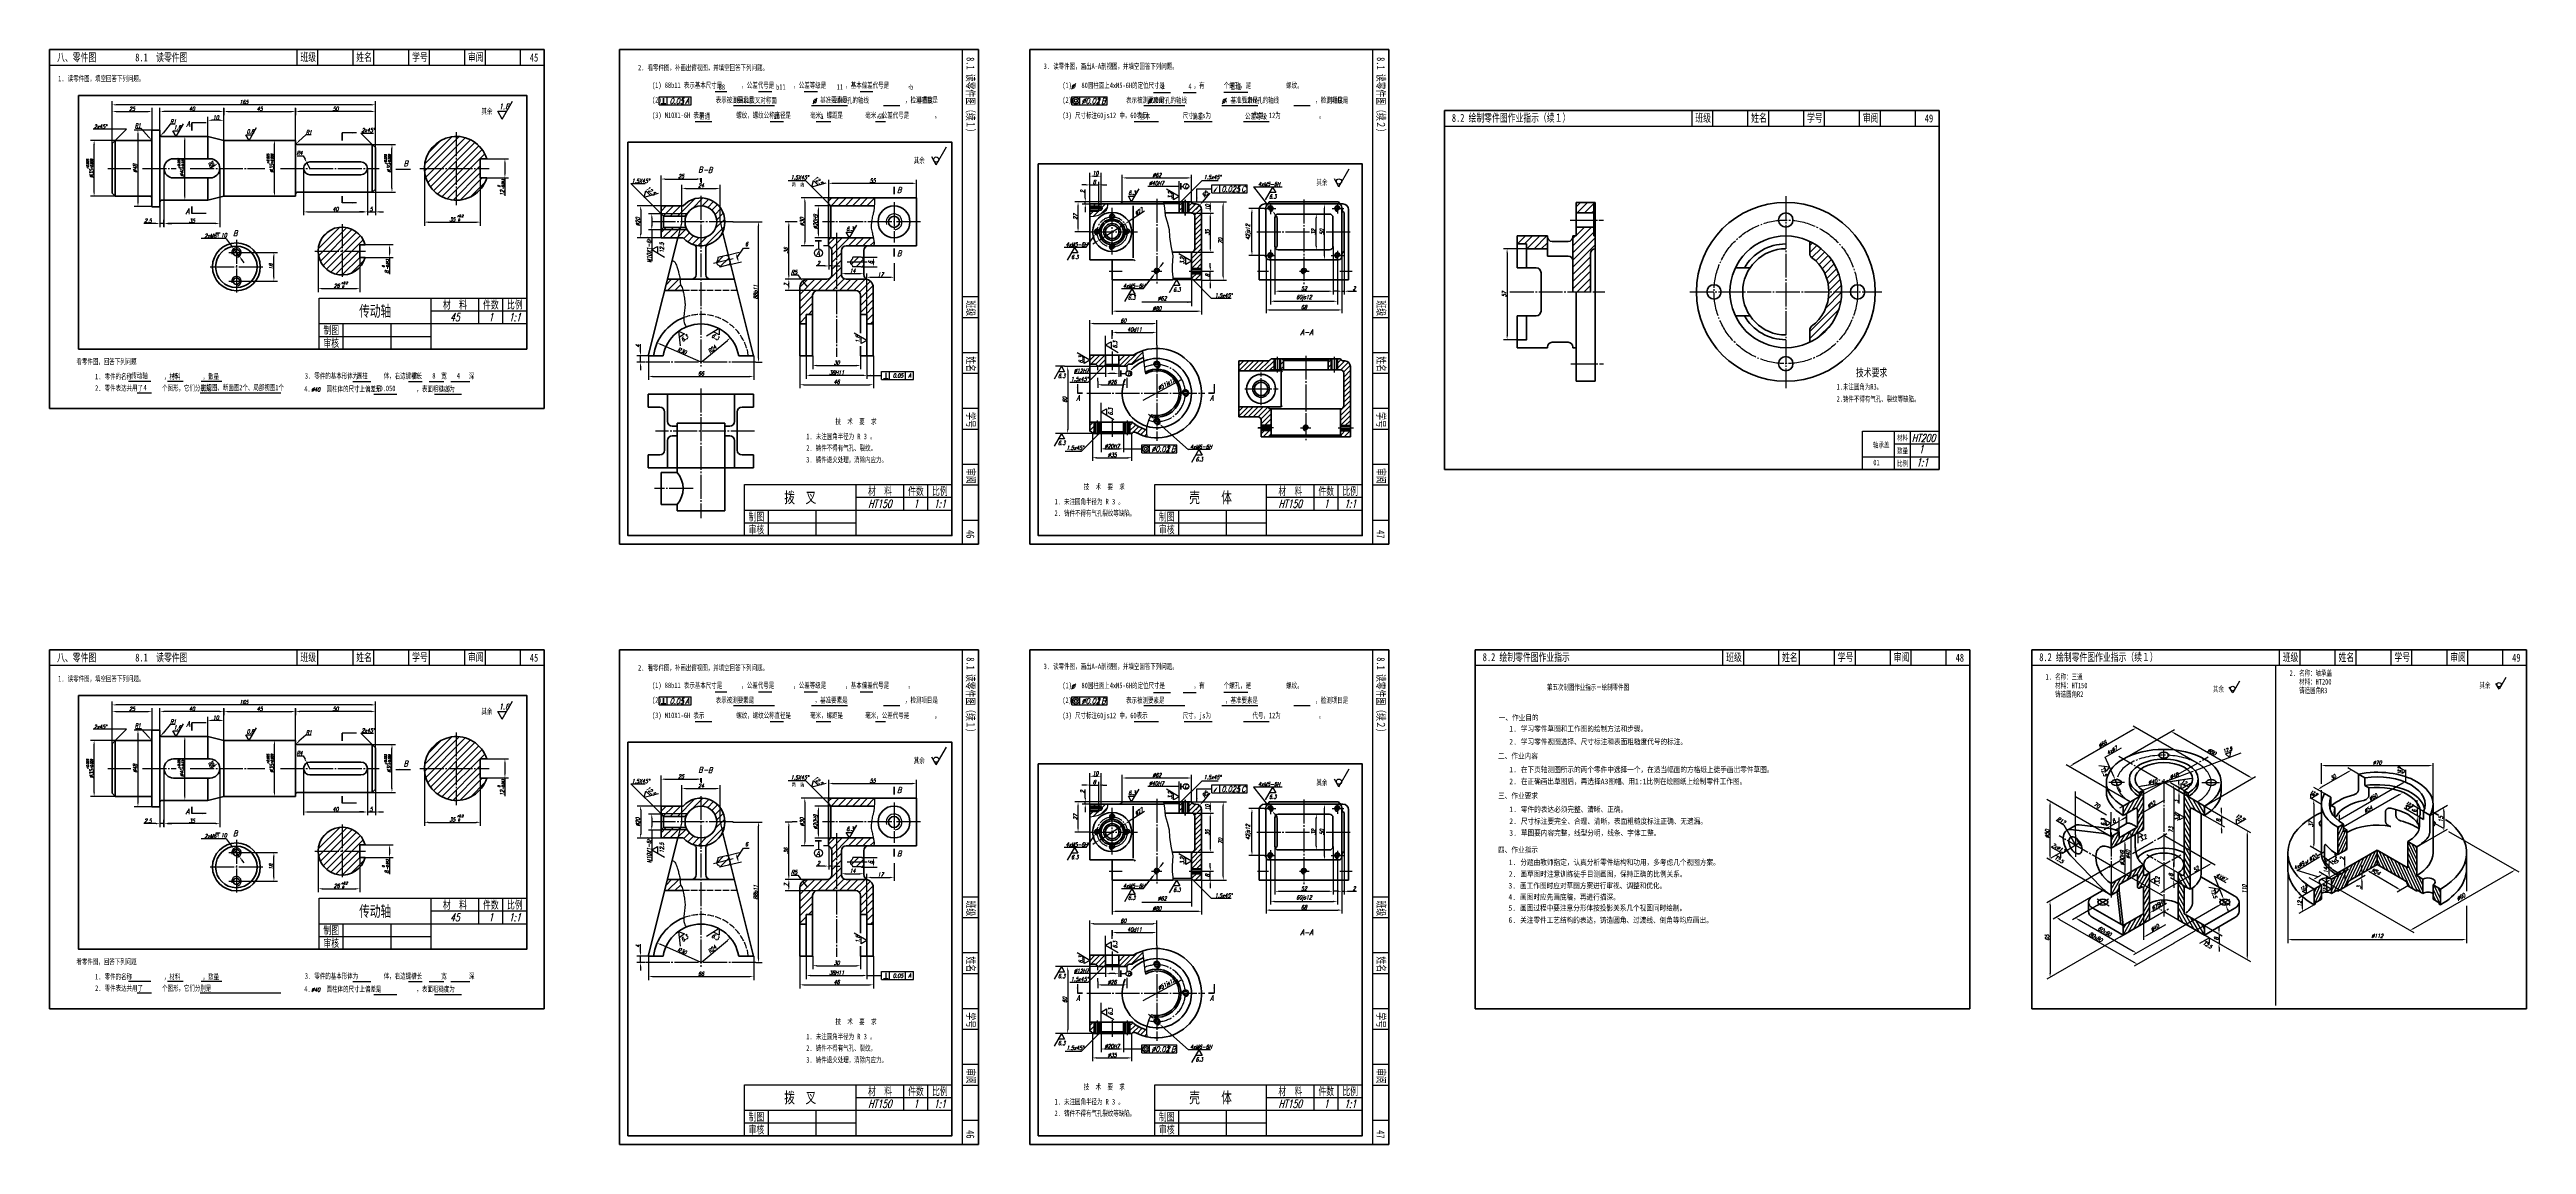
# Model space of a CAD drawing. Header units: millimetres. Extents: x -523 to 1030, y -411 to 275.
import ezdxf
from ezdxf.enums import TextEntityAlignment as Align

# ---------------------------------------------------------------- set-up
doc = ezdxf.new("R2010")
doc.units = ezdxf.units.MM
doc.header["$PDMODE"] = 33
doc.header["$PDSIZE"] = 1.5
doc.linetypes.add('myCENTER', pattern=[18, 15, -1, 1, -1])
doc.linetypes.add('myHIDDEN', pattern=[5, 4, -1])
for name, color, linetype, lineweight in [('中心线', 7, 'myCENTER', 25), ('剖面线', 7, 'Continuous', 25), ('尺寸', 7, 'Continuous', 25), ('文字', 7, 'Continuous', 25), ('标注', 7, 'Continuous', 25), ('标题文字', 7, 'Continuous', 25), ('答案中心线', 1, 'myCENTER', 25), ('答案剖面线', 1, 'Continuous', 25), ('答案尺寸', 1, 'Continuous', 25), ('答案文字', 1, 'Continuous', 25), ('答案粗实线', 1, 'Continuous', 50), ('答案细实线', 1, 'Continuous', 25), ('粗实线', 7, 'Continuous', 50), ('细实线', 7, 'Continuous', 25), ('虚线', 7, 'myHIDDEN', 25)]:
    doc.layers.add(name, color=color, linetype=linetype, lineweight=lineweight)
doc.styles.add('上下标-1.5号', font='txt.shx', dxfattribs={"width": 0.7, "oblique": 15, "height": 1.5})
doc.styles.add('字母标注-2.5号', font='txt.shx', dxfattribs={"width": 0.7, "oblique": 15, "height": 2.5})
doc.styles.add('字母标注-3.5号', font='txt.shx', dxfattribs={"width": 0.7, "oblique": 15, "height": 3.5})
doc.styles.add('尺寸文字1-2.5号', font='txt.shx', dxfattribs={"width": 0.7, "oblique": 15, "height": 2.5})
doc.styles.add('尺寸文字25', font='txt.shx', dxfattribs={"width": 0.7, "oblique": 15, "height": 2.5})
doc.styles.add('标题汉字1-5号', font='SimSun.ttf', dxfattribs={"width": 0.7, "height": 5})
doc.styles.add('标题汉字2-3.5号', font='SimSun.ttf', dxfattribs={"width": 0.7, "height": 3.5})
doc.dimstyles.new('ISO-25', dxfattribs={"dimtxt": 3.5, "dimasz": 2.5, "dimexe": 2.25, "dimexo": 0, "dimgap": 0.5, "dimtad": 1, "dimdsep": 46, "dimtxsty": '尺寸文字1-2.5号', "dimcen": 2.5, "dimadec": 0, "dimazin": 0, "dimtfac": 1, "dimtmove": 0, "dimatfit": 2, "dimfxl": 0, "dimarcsym": 0})
doc.dimstyles.new('尺寸25', dxfattribs={"dimtxt": 2.5, "dimasz": 2.5, "dimexe": 2, "dimexo": 0, "dimgap": 0.5, "dimtad": 1, "dimdec": 0, "dimdsep": 46, "dimtxsty": '尺寸文字1-2.5号', "dimcen": 0, "dimadec": 0, "dimazin": 0, "dimtol": 1, "dimtp": 0.039, "dimtfac": 0.6, "dimtdec": 3, "dimtmove": 0, "dimatfit": 3, "dimfxl": 0, "dimarcsym": 0})
doc.dimstyles.new('水平标注25', dxfattribs={"dimtxt": 2.5, "dimasz": 2.5, "dimexe": 2, "dimexo": 0, "dimgap": 0.5, "dimtad": 1, "dimtih": 1, "dimtoh": 1, "dimdec": 0, "dimzin": 0, "dimdsep": 46, "dimtxsty": '尺寸文字1-2.5号', "dimcen": 0, "dimadec": 0, "dimazin": 0, "dimtfac": 1, "dimtdec": 0, "dimtmove": 1, "dimatfit": 2, "dimfxl": 0, "dimtolj": 1, "dimtzin": 0, "dimarcsym": 0})
pattern_1 = [(65, (896.6632, -260.4665), (-1.438764, 0.670906), [])]
pattern_2 = [(45, (-1588.9036, -948.3396), (-2.245064, 2.245064), [])]
pattern_3 = [(45, (-1819.7339, -411.955), (-1.5715448, 1.5715448), [])]
pattern_4 = [(45, (-1714.495, -411.955), (-2.245064, 2.245064), [])]
pattern_5 = [(45, (-1588.9036, -572.3216), (-2.245064, 2.245064), [])]
pattern_6 = [(45, (-1819.7339, -35.937), (-1.5715448, 1.5715448), [])]
pattern_7 = [(45, (-1714.495, -35.937), (-2.245064, 2.245064), [])]

# ---------------------------------------------------------------- blocks, each defined once
blk = doc.blocks.new('*D1')
at = {"layer": 'Defpoints', "color": 0}
for p in [(896.7, -250.7), (896.7, -260.5), (889.3, -264.7)]:
    blk.add_point(p, dxfattribs=at)
at = {"layer": '尺寸', "color": 0, "lineweight": -2}
for p, q in [((896.7, -250.7), (887.1, -256.2)), ((896.7, -260.5), (887.1, -266)), ((889.3, -257.4), (889.3, -262.2))]:
    blk.add_line(p, q, dxfattribs=at)
at = {"layer": '尺寸', "color": 0}
for points in [[(888.9, -257.4), (889.8, -257.4), (889.3, -254.9)], [(888.9, -262.2), (889.8, -262.2), (889.3, -264.7)]]:
    blk.add_solid(points, dxfattribs=at)
at = {"layer": '尺寸', "color": 0, "insert": (887.6, -259.8), "char_height": 2.5, "attachment_point": 5, "rotation": 90, "style": '尺寸文字1-2.5号'}
blk.add_mtext('12', dxfattribs=at)
blk = doc.blocks.new('*D2')
at = {"layer": 'Defpoints', "color": 0}
for p in [(911.5, -240.5), (911.5, -242.1), (915.9, -237.9)]:
    blk.add_point(p, dxfattribs=at)
at = {"layer": '尺寸', "color": 0, "lineweight": -2}
for p, q in [((915.9, -235.4), (915.9, -230.2)), ((911.5, -240.5), (918.2, -236.6)), ((911.5, -242.1), (918.2, -238.2)), ((915.9, -239.5), (915.9, -237.9)), ((915.9, -242), (915.9, -244.5))]:
    blk.add_line(p, q, dxfattribs=at)
at = {"layer": '尺寸', "color": 0}
for points in [[(915.5, -235.4), (916.4, -235.4), (915.9, -237.9)], [(915.5, -242), (916.4, -242), (915.9, -239.5)]]:
    blk.add_solid(points, dxfattribs=at)
at = {"layer": '尺寸', "color": 0, "insert": (914.2, -231.5), "char_height": 2.5, "attachment_point": 5, "rotation": 90, "style": '尺寸文字1-2.5号'}
blk.add_mtext('2', dxfattribs=at)
blk = doc.blocks.new('*D3')
at = {"layer": 'Defpoints', "color": 0}
for p in [(969.2, -204.4), (978, -214.4), (961, -224.1)]:
    blk.add_point(p, dxfattribs=at)
at = {"layer": '尺寸', "color": 0, "lineweight": -2}
for p, q in [((969.2, -204.4), (980.2, -198)), ((961, -224.1), (980.2, -213.1)), ((978, -201.8), (978, -211.9))]:
    blk.add_line(p, q, dxfattribs=at)
at = {"layer": '尺寸', "color": 0}
for points in [[(977.5, -201.8), (978.4, -201.8), (978, -199.3)], [(977.5, -211.9), (978.4, -211.9), (978, -214.4)]]:
    blk.add_solid(points, dxfattribs=at)
at = {"layer": '尺寸', "color": 0, "insert": (976.2, -206.8), "char_height": 2.5, "attachment_point": 5, "rotation": 90, "style": '尺寸文字1-2.5号'}
blk.add_mtext('15', dxfattribs=at)
blk = doc.blocks.new('*D4')
at = {"layer": 'Defpoints', "color": 0}
for p in [(924.5, -178.6), (898.9, -188.3), (903.3, -190.8)]:
    blk.add_point(p, dxfattribs=at)
at = {"layer": '尺寸', "color": 0, "lineweight": -2}
for p, q in [((917.9, -177.3), (901, -187)), ((924.5, -178.6), (917.8, -174.7)), ((903.3, -190.8), (896.6, -187))]:
    blk.add_line(p, q, dxfattribs=at)
at = {"layer": '尺寸', "color": 0}
for points in [[(917.7, -176.9), (918.1, -177.6), (920.1, -176)], [(900.8, -186.6), (901.2, -187.4), (898.9, -188.3)]]:
    blk.add_solid(points, dxfattribs=at)
at = {"layer": '尺寸', "color": 0, "insert": (908.6, -180.6), "char_height": 2.5, "attachment_point": 5, "rotation": 30, "style": '尺寸文字1-2.5号'}
blk.add_mtext('30', dxfattribs=at)
blk = doc.blocks.new('*D5')
at = {"layer": 'Defpoints', "color": 0}
for p in [(901.3, -197.6), (896.5, -225), (901.3, -227.8)]:
    blk.add_point(p, dxfattribs=at)
at = {"layer": '尺寸', "color": 0, "lineweight": -2}
for p, q in [((901.3, -197.6), (894.2, -193.5)), ((896.5, -197.3), (896.5, -222.5)), ((901.3, -227.8), (894.2, -223.7))]:
    blk.add_line(p, q, dxfattribs=at)
at = {"layer": '尺寸', "color": 0}
for points in [[(896, -197.3), (896.9, -197.3), (896.5, -194.8)], [(896, -222.5), (896.9, -222.5), (896.5, -225)]]:
    blk.add_solid(points, dxfattribs=at)
at = {"layer": '尺寸', "color": 0, "insert": (894.7, -209.9), "char_height": 2.5, "attachment_point": 5, "rotation": 90, "style": '尺寸文字1-2.5号'}
blk.add_mtext('37', dxfattribs=at)
blk = doc.blocks.new('*D6')
at = {"layer": 'Defpoints', "color": 0}
for p in [(919.8, -244.7), (926.6, -243.2), (917.2, -248.6)]:
    blk.add_point(p, dxfattribs=at)
at = {"layer": '尺寸', "color": 0, "lineweight": -2}
for p, q in [((917.2, -248.6), (928.8, -241.9)), ((919.8, -244.7), (928.8, -239.5)), ((926.6, -238.3), (926.6, -235.8)), ((926.6, -240.8), (926.6, -243.2)), ((926.6, -245.7), (926.6, -250.8))]:
    blk.add_line(p, q, dxfattribs=at)
at = {"layer": '尺寸', "color": 0}
for points in [[(926.1, -238.3), (927, -238.3), (926.6, -240.8)], [(926.1, -245.7), (927, -245.7), (926.6, -243.2)]]:
    blk.add_solid(points, dxfattribs=at)
at = {"layer": '尺寸', "color": 0, "insert": (924.8, -249.5), "char_height": 2.5, "attachment_point": 5, "rotation": 90, "style": '尺寸文字1-2.5号'}
blk.add_mtext('3', dxfattribs=at)
blk = doc.blocks.new('*D10')
at = {"layer": 'Defpoints', "color": 0}
for p in [(807.1, -151.8), (777, -169.2, 2581.7), (828, -198.6, 2581.7)]:
    blk.add_point(p, dxfattribs=at)
at = {"layer": '标注', "color": 0, "lineweight": -2}
for p, q in [((777, -169.2), (809.1, -150.7)), ((855.8, -180), (809.2, -153.1)), ((828, -198.6), (860, -180.1))]:
    blk.add_line(p, q, dxfattribs=at)
at = {"layer": '标注', "color": 0}
for points in [[(809.4, -152.7), (809, -153.4), (807.1, -151.8)], [(856, -179.6), (855.6, -180.3), (858, -181.2)]]:
    blk.add_solid(points, dxfattribs=at)
at = {"layer": '标注', "color": 0, "insert": (832.6, -164.6), "char_height": 2.5, "attachment_point": 5, "rotation": 330, "style": '尺寸文字1-2.5号'}
blk.add_mtext('%%C80', dxfattribs=at)
blk = doc.blocks.new('*D11')
at = {"layer": 'Defpoints', "color": 0}
for p in [(743.2, -173.9), (823.5, -171.7, 2581.7), (781.5, -196, 2581.7)]:
    blk.add_point(p, dxfattribs=at)
at = {"layer": '标注', "color": 0, "lineweight": -2}
for p, q in [((783, -150.9), (745.4, -172.6)), ((823.5, -171.7), (783.2, -148.5)), ((781.5, -196), (741.2, -172.7))]:
    blk.add_line(p, q, dxfattribs=at)
at = {"layer": '标注', "color": 0}
for points in [[(782.8, -150.5), (783.3, -151.2), (785.2, -149.6)], [(745.2, -172.3), (745.6, -173), (743.2, -173.9)]]:
    blk.add_solid(points, dxfattribs=at)
at = {"layer": '标注', "color": 0, "insert": (764.1, -159.8), "char_height": 2.5, "attachment_point": 5, "rotation": 30, "style": '尺寸文字1-2.5号'}
blk.add_mtext('%%c66', dxfattribs=at)
blk = doc.blocks.new('*D12')
at = {"layer": 'Defpoints', "color": 0}
for p in [(828, -198.6), (828, -204.4, 2581.7), (838.6, -210.6)]:
    blk.add_point(p, dxfattribs=at)
at = {"layer": '标注', "color": 0, "lineweight": -2}
for p, q in [((828, -198.6), (840.6, -205.9)), ((838.6, -202.2), (838.6, -199.7)), ((828, -204.4), (840.6, -211.7)), ((838.6, -204.7), (838.6, -210.6)), ((838.6, -213.1), (838.6, -215.6))]:
    blk.add_line(p, q, dxfattribs=at)
at = {"layer": '标注', "color": 0}
for points in [[(838.2, -202.2), (839, -202.2), (838.6, -204.7)], [(838.2, -213.1), (839, -213.1), (838.6, -210.6)]]:
    blk.add_solid(points, dxfattribs=at)
at = {"layer": '标注', "color": 0, "insert": (836.8, -207.6), "char_height": 2.5, "attachment_point": 5, "rotation": 90, "style": '尺寸文字1-2.5号'}
blk.add_mtext('8', dxfattribs=at)
blk = doc.blocks.new('*D13')
at = {"layer": 'Defpoints', "color": 0}
for p in [(839.9, -205.5), (830.9, -281.1, 2581.7), (854.8, -294.9)]:
    blk.add_point(p, dxfattribs=at)
at = {"layer": '标注', "color": 0, "lineweight": -2}
for p, q in [((839.9, -205.5), (856.8, -215.2)), ((854.8, -216.6), (854.8, -292.4)), ((830.9, -281.1), (856.8, -296))]:
    blk.add_line(p, q, dxfattribs=at)
at = {"layer": '标注', "color": 0}
for points in [[(854.4, -216.6), (855.2, -216.6), (854.8, -214.1)], [(854.4, -292.4), (855.2, -292.4), (854.8, -294.9)]]:
    blk.add_solid(points, dxfattribs=at)
at = {"layer": '标注', "color": 0, "insert": (853, -250.6), "char_height": 2.5, "attachment_point": 5, "rotation": 90, "style": '尺寸文字1-2.5号'}
blk.add_mtext('110', dxfattribs=at)
blk = doc.blocks.new('*D14')
at = {"layer": 'Defpoints', "color": 0}
for p in [(764.3, -258.8, 2581.7), (785.4, -290.7), (802.5, -280.9, 2581.7)]:
    blk.add_point(p, dxfattribs=at)
at = {"layer": '标注', "color": 0, "lineweight": -2}
for p, q in [((764.3, -258.8), (745.2, -269.8)), ((749.4, -269.9), (783.2, -289.5)), ((802.5, -280.9), (783.4, -291.9))]:
    blk.add_line(p, q, dxfattribs=at)
at = {"layer": '标注', "color": 0}
for points in [[(749.6, -269.6), (749.2, -270.3), (747.2, -268.7)], [(783.5, -289.1), (783, -289.8), (785.4, -290.7)]]:
    blk.add_solid(points, dxfattribs=at)
at = {"layer": '标注', "color": 0, "insert": (765.4, -277.1), "char_height": 2.5, "attachment_point": 5, "rotation": 330, "style": '尺寸文字1-2.5号'}
blk.add_mtext('60x60', dxfattribs=at)
blk = doc.blocks.new('*D15')
at = {"layer": 'Defpoints', "color": 0}
for p in [(758, -255.1, 2581.7), (808.9, -284.5, 2581.7), (786, -297.7)]:
    blk.add_point(p, dxfattribs=at)
at = {"layer": '标注', "color": 0, "lineweight": -2}
for p, q in [((758, -255.1), (733.1, -269.5)), ((737.2, -269.6), (783.8, -296.5)), ((808.9, -284.5), (784, -298.9))]:
    blk.add_line(p, q, dxfattribs=at)
at = {"layer": '标注', "color": 0}
for points in [[(737.5, -269.2), (737, -270), (735.1, -268.3)], [(784, -296.1), (783.6, -296.8), (786, -297.7)]]:
    blk.add_solid(points, dxfattribs=at)
at = {"layer": '标注', "color": 0, "insert": (759.8, -280.6), "char_height": 2.5, "attachment_point": 5, "rotation": 330, "style": '尺寸文字1-2.5号'}
blk.add_mtext('80x80', dxfattribs=at)
blk = doc.blocks.new('*D16')
at = {"layer": 'Defpoints', "color": 0}
for p in [(769.4, -236, 2581.7), (777, -279.4, 2581.7), (731.2, -305.9)]:
    blk.add_point(p, dxfattribs=at)
at = {"layer": '标注', "color": 0, "lineweight": -2}
for p, q in [((769.4, -236), (729.2, -259.3)), ((731.2, -260.6), (731.2, -303.4)), ((777, -279.4), (729.2, -307))]:
    blk.add_line(p, q, dxfattribs=at)
at = {"layer": '标注', "color": 0}
for points in [[(730.8, -260.6), (731.6, -260.6), (731.2, -258.1)], [(730.8, -303.4), (731.6, -303.4), (731.2, -305.9)]]:
    blk.add_solid(points, dxfattribs=at)
at = {"layer": '标注', "color": 0, "insert": (729.4, -281.1), "char_height": 2.5, "attachment_point": 5, "rotation": 90, "style": '尺寸文字1-2.5号'}
blk.add_mtext('65', dxfattribs=at)
blk = doc.blocks.new('*D17')
at = {"layer": 'Defpoints', "color": 0}
for p in [(774.5, -208.1), (774.5, -214.7, 2581.7), (769.4, -217.7, 2581.7)]:
    blk.add_point(p, dxfattribs=at)
at = {"layer": '标注', "color": 0, "lineweight": -2}
for p, q in [((767.2, -212.3), (765.1, -213.5)), ((769.4, -211), (774.5, -208.1)), ((769.4, -217.7), (769.4, -208.7)), ((774.5, -214.7), (774.5, -205.8)), ((776.7, -206.8), (778.8, -205.6))]:
    blk.add_line(p, q, dxfattribs=at)
at = {"layer": '标注', "color": 0}
for points in [[(767, -211.9), (767.5, -212.6), (769.4, -211)], [(776.5, -206.5), (776.9, -207.2), (774.5, -208.1)]]:
    blk.add_solid(points, dxfattribs=at)
at = {"layer": '标注', "color": 0, "insert": (771.1, -208), "char_height": 2.5, "attachment_point": 5, "rotation": 30, "style": '尺寸文字1-2.5号'}
blk.add_mtext('8', dxfattribs=at)
blk = doc.blocks.new('*D18')
at = {"layer": 'Defpoints', "color": 0}
for p in [(731.2, -195.6), (769.4, -217.7, 2581.7), (769.4, -254.4, 2581.7)]:
    blk.add_point(p, dxfattribs=at)
at = {"layer": '标注', "color": 0, "lineweight": -2}
for p, q in [((769.4, -217.7), (729.2, -194.4)), ((731.2, -229.8), (731.2, -198.1)), ((769.4, -254.4), (729.2, -231.2))]:
    blk.add_line(p, q, dxfattribs=at)
at = {"layer": '标注', "color": 0}
for points in [[(730.8, -198.1), (731.6, -198.1), (731.2, -195.6)], [(730.8, -229.8), (731.6, -229.8), (731.2, -232.3)]]:
    blk.add_solid(points, dxfattribs=at)
at = {"layer": '标注', "color": 0, "insert": (729.4, -216), "char_height": 2.5, "attachment_point": 5, "rotation": 90, "style": '尺寸文字1-2.5号'}
blk.add_mtext('%%c50', dxfattribs=at)
blk = doc.blocks.new('*D19')
at = {"layer": 'Defpoints', "color": 0}
for p in [(802.5, -216.9, 2581.7), (769.4, -236), (799.6, -253.5)]:
    blk.add_point(p, dxfattribs=at)
at = {"layer": '标注', "color": 0, "lineweight": -2}
for p, q in [((802.5, -216.9), (834.7, -235.5)), ((769.4, -236), (801.6, -254.6)), ((830.5, -235.6), (801.7, -252.2))]:
    blk.add_line(p, q, dxfattribs=at)
at = {"layer": '标注', "color": 0}
for points in [[(830.3, -235.2), (830.7, -236), (832.7, -234.3)], [(801.5, -251.8), (802, -252.6), (799.6, -253.5)]]:
    blk.add_solid(points, dxfattribs=at)
at = {"layer": '标注', "color": 0, "insert": (822.7, -238.1), "char_height": 2.5, "attachment_point": 5, "rotation": 30, "style": '尺寸文字1-2.5号'}
blk.add_mtext('52', dxfattribs=at)
blk = doc.blocks.new('*D20')
at = {"layer": 'Defpoints', "color": 0}
for p in [(828, -273.5, 2581.7), (828, -279.4, 2581.7), (837.1, -284.7)]:
    blk.add_point(p, dxfattribs=at)
at = {"layer": '标注', "color": 0, "lineweight": -2}
for p, q in [((828, -273.5), (839.1, -280)), ((828, -279.4), (839.1, -285.8)), ((837.1, -276.3), (837.1, -273.8)), ((837.1, -278.8), (837.1, -284.7)), ((837.1, -287.2), (837.1, -289.7))]:
    blk.add_line(p, q, dxfattribs=at)
at = {"layer": '标注', "color": 0}
for points in [[(836.7, -276.3), (837.5, -276.3), (837.1, -278.8)], [(836.7, -287.2), (837.5, -287.2), (837.1, -284.7)]]:
    blk.add_solid(points, dxfattribs=at)
at = {"layer": '标注', "color": 0, "insert": (835.4, -281.7), "char_height": 2.5, "attachment_point": 5, "rotation": 90, "style": '尺寸文字1-2.5号'}
blk.add_mtext('8', dxfattribs=at)
blk = doc.blocks.new('*D21')
at = {"layer": 'Defpoints', "color": 0}
for p in [(812, -189.4), (815.2, -189, 2581.7), (817.8, -192.7, 2581.7)]:
    blk.add_point(p, dxfattribs=at)
at = {"layer": '标注', "color": 0, "lineweight": -2}
for p, q in [((815.2, -189), (810, -186)), ((812, -184.7), (812, -182.2)), ((817.8, -192.7), (810, -188.2)), ((812, -187.2), (812, -189.4)), ((812, -191.9), (812, -197))]:
    blk.add_line(p, q, dxfattribs=at)
at = {"layer": '标注', "color": 0}
for points in [[(811.6, -184.7), (812.4, -184.7), (812, -187.2)], [(811.6, -191.9), (812.4, -191.9), (812, -189.4)]]:
    blk.add_solid(points, dxfattribs=at)
at = {"layer": '标注', "color": 0, "insert": (810.3, -195.7), "char_height": 2.5, "attachment_point": 5, "rotation": 90, "style": '尺寸文字1-2.5号'}
blk.add_mtext('3', dxfattribs=at)
blk = doc.blocks.new('*D22')
at = {"layer": 'Defpoints', "color": 0}
for p in [(811.2, -186.7), (808.7, -238.9), (811.4, -240.4, 2581.7)]:
    blk.add_point(p, dxfattribs=at)
at = {"layer": '标注', "color": 0, "lineweight": -2}
for p, q in [((811.2, -186.7), (806.7, -184.1)), ((808.7, -187.7), (808.7, -236.4)), ((811.4, -240.4), (806.7, -237.7))]:
    blk.add_line(p, q, dxfattribs=at)
at = {"layer": '标注', "color": 0}
for points in [[(808.3, -187.7), (809.1, -187.7), (808.7, -185.2)], [(808.3, -236.4), (809.1, -236.4), (808.7, -238.9)]]:
    blk.add_solid(points, dxfattribs=at)
at = {"layer": '标注', "color": 0, "insert": (807, -213.4), "char_height": 2.5, "attachment_point": 5, "rotation": 90, "style": '尺寸文字1-2.5号'}
blk.add_mtext('73', dxfattribs=at)
blk = doc.blocks.new('*D23')
at = {"layer": 'Defpoints', "color": 0}
for p in [(808.7, -244.8), (811.4, -240.4, 2581.7), (816.6, -249.3, 2581.7)]:
    blk.add_point(p, dxfattribs=at)
at = {"layer": '标注', "color": 0, "lineweight": -2}
for p, q in [((811.4, -240.4), (806.7, -237.7)), ((816.6, -249.3), (806.7, -243.6)), ((808.7, -236.4), (808.7, -233.9)), ((808.7, -238.9), (808.7, -244.8)), ((808.7, -247.3), (808.7, -249.8))]:
    blk.add_line(p, q, dxfattribs=at)
at = {"layer": '标注', "color": 0}
for points in [[(808.3, -236.4), (809.1, -236.4), (808.7, -238.9)], [(808.3, -247.3), (809.1, -247.3), (808.7, -244.8)]]:
    blk.add_solid(points, dxfattribs=at)
at = {"layer": '标注', "color": 0, "insert": (807, -241.8), "char_height": 2.5, "attachment_point": 5, "rotation": 90, "style": '尺寸文字1-2.5号'}
blk.add_mtext('8', dxfattribs=at)
blk = doc.blocks.new('*D8')
at = {"layer": 'Defpoints', "color": 0}
for p in [(776.1, -221.1, 2581.7), (776.1, -243.2, 2581.7), (778.1, -242)]:
    blk.add_point(p, dxfattribs=at)
at = {"layer": '标注', "color": 0, "lineweight": -2}
for p, q in [((776.1, -221.1), (780.1, -218.8)), ((778.1, -222.5), (778.1, -239.5)), ((776.1, -243.2), (780.1, -240.9))]:
    blk.add_line(p, q, dxfattribs=at)
at = {"layer": '标注', "color": 0}
for points in [[(777.7, -222.5), (778.5, -222.5), (778.1, -220)], [(777.7, -239.5), (778.5, -239.5), (778.1, -242)]]:
    blk.add_solid(points, dxfattribs=at)
at = {"layer": '标注', "color": 0, "insert": (776.4, -231), "char_height": 2.5, "attachment_point": 5, "rotation": 90, "style": '尺寸文字1-2.5号'}
blk.add_mtext('%%C30H9', dxfattribs=at)
blk = doc.blocks.new('*D9')
at = {"layer": 'Defpoints', "color": 0}
for p in [(783.3, -213.3, 2581.7), (781.8, -243.6), (783.3, -242.7, 2581.7)]:
    blk.add_point(p, dxfattribs=at)
at = {"layer": '标注', "color": 0, "lineweight": -2}
for p, q in [((783.3, -213.3), (779.8, -215.3)), ((781.8, -216.7), (781.8, -241.1)), ((783.3, -242.7), (779.8, -244.7))]:
    blk.add_line(p, q, dxfattribs=at)
at = {"layer": '标注', "color": 0}
for points in [[(781.4, -216.7), (782.2, -216.7), (781.8, -214.2)], [(781.4, -241.1), (782.2, -241.1), (781.8, -243.6)]]:
    blk.add_solid(points, dxfattribs=at)
at = {"layer": '标注', "color": 0, "insert": (780.1, -228.9), "char_height": 2.5, "attachment_point": 5, "rotation": 90, "style": '尺寸文字1-2.5号'}
blk.add_mtext('%%c40', dxfattribs=at)
blk = doc.blocks.new('-12.5')
at = {"layer": '标注'}
for p, q in [((0, 0), (3.2, 1.9)), ((6.5, -3.8), (0, 0)), ((3.2, 1.9), (3.2, -1.9))]:
    blk.add_line(p, q, dxfattribs=at)
at = {"layer": '标注', "insert": (3.6, -1.7), "char_height": 2.5, "width": 8.511, "attachment_point": 1, "rotation": 90, "style": '尺寸文字25'}
blk.add_mtext('12.5', dxfattribs=at)
blk = doc.blocks.new('*D25')
at = {"layer": 'Defpoints', "color": 0}
for p in [(-494.7, -157.5), (-481.4, -157.5), (-481.4, -192.5)]:
    blk.add_point(p, dxfattribs=at)
at = {"layer": '尺寸', "color": 0, "lineweight": -2}
for p, q in [((-481.4, -157.5), (-496.9, -157.5)), ((-494.7, -190), (-494.7, -160)), ((-481.4, -192.5), (-496.9, -192.5))]:
    blk.add_line(p, q, dxfattribs=at)
at = {"layer": '尺寸', "color": 0}
for points in [[(-495.1, -160), (-494.2, -160), (-494.7, -157.5)], [(-495.1, -190), (-494.2, -190), (-494.7, -192.5)]]:
    blk.add_solid(points, dxfattribs=at)
at = {"layer": '尺寸', "color": 0, "insert": (-496.4, -178.4), "char_height": 2.5, "attachment_point": 5, "rotation": 90, "style": '尺寸文字1-2.5号'}
blk.add_mtext('%%c35', dxfattribs=at)
blk = doc.blocks.new('*D26')
at = {"layer": 'Defpoints', "color": 0}
for p in [(-458.4, -151), (-467.2, -199), (-458.4, -199)]:
    blk.add_point(p, dxfattribs=at)
at = {"layer": '尺寸', "color": 0, "lineweight": -2}
for p, q in [((-458.4, -151), (-469.5, -151)), ((-467.2, -153.5), (-467.2, -196.5)), ((-458.4, -199), (-469.5, -199))]:
    blk.add_line(p, q, dxfattribs=at)
at = {"layer": '尺寸', "color": 0}
for points in [[(-467.6, -153.5), (-466.8, -153.5), (-467.2, -151)], [(-467.6, -196.5), (-466.8, -196.5), (-467.2, -199)]]:
    blk.add_solid(points, dxfattribs=at)
at = {"layer": '尺寸', "color": 0, "insert": (-469, -175), "char_height": 2.5, "attachment_point": 5, "rotation": 90, "style": '尺寸文字1-2.5号'}
blk.add_mtext('%%c48', dxfattribs=at)
blk = doc.blocks.new('*D27')
at = {"layer": 'Defpoints', "color": 0}
for p in [(-368.2, -159.7), (-367.4, -159)]:
    blk.add_point(p, dxfattribs=at)
at = {"layer": '尺寸', "color": 0, "lineweight": -2}
for p, q in [((-362, -154.1), (-366.3, -158)), ((-358.7, -154.1), (-362, -154.1))]:
    blk.add_line(p, q, dxfattribs=at)
at = {"layer": '尺寸', "color": 0}
blk.add_solid([(-366.6, -157.7), (-366, -158.4), (-368.2, -159.7)], dxfattribs=at)
at = {"layer": '尺寸', "color": 0, "insert": (-360.1, -152.4), "char_height": 2.5, "attachment_point": 5, "style": '尺寸文字1-2.5号'}
blk.add_mtext('\\A1;R1', dxfattribs=at)
blk = doc.blocks.new('*D28')
at = {"layer": 'Defpoints', "color": 0}
for p in [(-423.4, -144.9), (-423.4, -155), (-413.4, -157.5)]:
    blk.add_point(p, dxfattribs=at)
at = {"layer": '尺寸', "color": 0, "lineweight": -2}
for p, q in [((-423.4, -155), (-423.4, -142.7)), ((-415.9, -144.9), (-420.9, -144.9)), ((-413.4, -157.5), (-413.4, -142.7))]:
    blk.add_line(p, q, dxfattribs=at)
at = {"layer": '尺寸', "color": 0}
for points in [[(-420.9, -144.5), (-420.9, -145.4), (-423.4, -144.9)], [(-415.9, -144.5), (-415.9, -145.4), (-413.4, -144.9)]]:
    blk.add_solid(points, dxfattribs=at)
at = {"layer": '尺寸', "color": 0, "insert": (-418.4, -143.2), "char_height": 2.5, "attachment_point": 5, "style": '尺寸文字1-2.5号'}
blk.add_mtext('10', dxfattribs=at)
blk = doc.blocks.new('*D29')
at = {"layer": 'Defpoints', "color": 0}
for p in [(-453.4, -139.4), (-453.4, -151), (-413.4, -142.9)]:
    blk.add_point(p, dxfattribs=at)
at = {"layer": '尺寸', "color": 0, "lineweight": -2}
for p, q in [((-453.4, -151), (-453.4, -137.2)), ((-415.9, -139.4), (-450.9, -139.4)), ((-413.4, -142.9), (-413.4, -137.2))]:
    blk.add_line(p, q, dxfattribs=at)
at = {"layer": '尺寸', "color": 0}
for points in [[(-450.9, -139), (-450.9, -139.8), (-453.4, -139.4)], [(-415.9, -139), (-415.9, -139.8), (-413.4, -139.4)]]:
    blk.add_solid(points, dxfattribs=at)
at = {"layer": '尺寸', "color": 0, "insert": (-433.4, -137.7), "char_height": 2.5, "attachment_point": 5, "style": '尺寸文字1-2.5号'}
blk.add_mtext('40', dxfattribs=at)
blk = doc.blocks.new('*D30')
at = {"layer": 'Defpoints', "color": 0}
for p in [(-413.4, -137.4), (-368.4, -139.4), (-368.4, -157.5)]:
    blk.add_point(p, dxfattribs=at)
at = {"layer": '尺寸', "color": 0, "lineweight": -2}
for p, q in [((-413.4, -137.4), (-413.4, -141.7)), ((-410.9, -139.4), (-370.9, -139.4)), ((-368.4, -157.5), (-368.4, -137.2))]:
    blk.add_line(p, q, dxfattribs=at)
at = {"layer": '尺寸', "color": 0}
for points in [[(-410.9, -139), (-410.9, -139.8), (-413.4, -139.4)], [(-370.9, -139), (-370.9, -139.8), (-368.4, -139.4)]]:
    blk.add_solid(points, dxfattribs=at)
at = {"layer": '尺寸', "color": 0, "insert": (-390.9, -137.7), "char_height": 2.5, "attachment_point": 5, "style": '尺寸文字1-2.5号'}
blk.add_mtext('45', dxfattribs=at)
blk = doc.blocks.new('*D31')
at = {"layer": 'Defpoints', "color": 0}
for p in [(-458.4, -139.4), (-458.4, -151), (-483.4, -159.5)]:
    blk.add_point(p, dxfattribs=at)
at = {"layer": '尺寸', "color": 0, "lineweight": -2}
for p, q in [((-483.4, -159.5), (-483.4, -137.2)), ((-480.9, -139.4), (-460.9, -139.4)), ((-458.4, -151), (-458.4, -137.2))]:
    blk.add_line(p, q, dxfattribs=at)
at = {"layer": '尺寸', "color": 0}
for points in [[(-480.9, -139), (-480.9, -139.8), (-483.4, -139.4)], [(-460.9, -139), (-460.9, -139.8), (-458.4, -139.4)]]:
    blk.add_solid(points, dxfattribs=at)
at = {"layer": '尺寸', "color": 0, "insert": (-470.9, -137.7), "char_height": 2.5, "attachment_point": 5, "style": '尺寸文字1-2.5号'}
blk.add_mtext('25', dxfattribs=at)
blk = doc.blocks.new('*D32')
at = {"layer": 'Defpoints', "color": 0}
for p in [(-437.8, -155), (-436.6, -155), (-435.4, -195)]:
    blk.add_point(p, dxfattribs=at)
at = {"layer": '尺寸', "color": 0, "lineweight": -2}
for p, q in [((-436.6, -155), (-440.1, -155)), ((-437.8, -192.5), (-437.8, -157.5)), ((-435.4, -195), (-440.1, -195))]:
    blk.add_line(p, q, dxfattribs=at)
at = {"layer": '尺寸', "color": 0}
for points in [[(-438.3, -157.5), (-437.4, -157.5), (-437.8, -155)], [(-438.3, -192.5), (-437.4, -192.5), (-437.8, -195)]]:
    blk.add_solid(points, dxfattribs=at)
at = {"layer": '尺寸', "color": 0, "insert": (-439.6, -177.6), "char_height": 2.5, "attachment_point": 5, "rotation": 90, "style": '尺寸文字1-2.5号'}
blk.add_mtext('%%c40', dxfattribs=at)
blk = doc.blocks.new('*D33')
at = {"layer": 'Defpoints', "color": 0}
for p in [(-382.2, -157.5), (-381.7, -157.5), (-383.5, -192.5)]:
    blk.add_point(p, dxfattribs=at)
at = {"layer": '尺寸', "color": 0, "lineweight": -2}
for p, q in [((-382.2, -157.5), (-379.4, -157.5)), ((-381.7, -190), (-381.7, -160)), ((-383.5, -192.5), (-379.4, -192.5))]:
    blk.add_line(p, q, dxfattribs=at)
at = {"layer": '尺寸', "color": 0}
for points in [[(-382.1, -160), (-381.2, -160), (-381.7, -157.5)], [(-382.1, -190), (-381.2, -190), (-381.7, -192.5)]]:
    blk.add_solid(points, dxfattribs=at)
at = {"layer": '尺寸', "color": 0, "insert": (-383.4, -175), "char_height": 2.5, "attachment_point": 5, "rotation": 90, "style": '尺寸文字1-2.5号'}
blk.add_mtext('%%C35', dxfattribs=at)
blk = doc.blocks.new('*D34')
at = {"layer": 'Defpoints', "color": 0}
for p in [(-450.9, -175), (-453.4, -199), (-453.4, -209.6)]:
    blk.add_point(p, dxfattribs=at)
at = {"layer": '尺寸', "color": 0, "lineweight": -2}
for p, q in [((-450.9, -175), (-450.9, -211.8)), ((-453.4, -199), (-453.4, -211.8)), ((-455.9, -209.6), (-463.6, -209.6)), ((-450.9, -209.6), (-453.4, -209.6)), ((-448.4, -209.6), (-445.9, -209.6))]:
    blk.add_line(p, q, dxfattribs=at)
at = {"layer": '尺寸', "color": 0}
for points in [[(-455.9, -209.2), (-455.9, -210), (-453.4, -209.6)], [(-448.4, -209.2), (-448.4, -210), (-450.9, -209.6)]]:
    blk.add_solid(points, dxfattribs=at)
at = {"layer": '尺寸', "color": 0, "insert": (-461, -207.8), "char_height": 2.5, "attachment_point": 5, "style": '尺寸文字1-2.5号'}
blk.add_mtext('2.5', dxfattribs=at)
blk = doc.blocks.new('*D35')
at = {"layer": 'Defpoints', "color": 0}
for p in [(-415.9, -175), (-450.9, -209.6), (-450.9, -211.6)]:
    blk.add_point(p, dxfattribs=at)
at = {"layer": '尺寸', "color": 0, "lineweight": -2}
for p, q in [((-415.9, -175), (-415.9, -211.8)), ((-450.9, -211.6), (-450.9, -207.3)), ((-418.4, -209.6), (-448.4, -209.6))]:
    blk.add_line(p, q, dxfattribs=at)
at = {"layer": '尺寸', "color": 0}
for points in [[(-448.4, -209.2), (-448.4, -210), (-450.9, -209.6)], [(-418.4, -209.2), (-418.4, -210), (-415.9, -209.6)]]:
    blk.add_solid(points, dxfattribs=at)
at = {"layer": '尺寸', "color": 0, "insert": (-433.4, -207.8), "char_height": 2.5, "attachment_point": 5, "style": '尺寸文字1-2.5号'}
blk.add_mtext('35', dxfattribs=at)
blk = doc.blocks.new('*D36')
at = {"layer": 'Defpoints', "color": 0}
for p in [(-421.9, -175), (-416.9, -171.7)]:
    blk.add_point(p, dxfattribs=at)
at = {"layer": '尺寸', "color": 0, "lineweight": -2}
blk.add_line((-421.9, -175), (-419, -173.1), dxfattribs=at)
at = {"layer": '尺寸', "color": 0}
blk.add_solid([(-419.2, -172.8), (-418.8, -173.5), (-416.9, -171.7)], dxfattribs=at)
at = {"layer": '尺寸', "color": 0, "insert": (-421.4, -172.6), "char_height": 2.5, "attachment_point": 5, "rotation": 33.4229, "style": '尺寸文字1-2.5号'}
blk.add_mtext('R6', dxfattribs=at)
blk = doc.blocks.new('*D37')
at = {"layer": 'Defpoints', "color": 0}
for p in [(-368.4, -137.4), (-368.4, -139.4), (-318.4, -162)]:
    blk.add_point(p, dxfattribs=at)
at = {"layer": '尺寸', "color": 0, "lineweight": -2}
for p, q in [((-368.4, -137.4), (-368.4, -141.7)), ((-320.9, -139.4), (-365.9, -139.4)), ((-318.4, -162), (-318.4, -137.2))]:
    blk.add_line(p, q, dxfattribs=at)
at = {"layer": '尺寸', "color": 0}
for points in [[(-365.9, -139), (-365.9, -139.8), (-368.4, -139.4)], [(-320.9, -139), (-320.9, -139.8), (-318.4, -139.4)]]:
    blk.add_solid(points, dxfattribs=at)
at = {"layer": '尺寸', "color": 0, "insert": (-343.4, -137.7), "char_height": 2.5, "attachment_point": 5, "style": '尺寸文字1-2.5号'}
blk.add_mtext('50', dxfattribs=at)
blk = doc.blocks.new('*D24')
at = {"layer": 'Defpoints', "color": 0}
for p in [(-483.4, -135.2), (-483.4, -137.4), (-318.4, -137.4)]:
    blk.add_point(p, dxfattribs=at)
at = {"layer": '尺寸', "color": 0, "lineweight": -2}
for p, q in [((-483.4, -137.4), (-483.4, -133)), ((-320.9, -135.2), (-480.9, -135.2)), ((-318.4, -137.4), (-318.4, -133))]:
    blk.add_line(p, q, dxfattribs=at)
at = {"layer": '尺寸', "color": 0}
for points in [[(-480.9, -134.8), (-480.9, -135.6), (-483.4, -135.2)], [(-320.9, -134.8), (-320.9, -135.6), (-318.4, -135.2)]]:
    blk.add_solid(points, dxfattribs=at)
at = {"layer": '尺寸', "color": 0, "insert": (-400.9, -133.5), "char_height": 2.5, "attachment_point": 5, "style": '尺寸文字1-2.5号'}
blk.add_mtext('165', dxfattribs=at)
blk = doc.blocks.new('*D38')
at = {"layer": 'Defpoints', "color": 0}
for p in [(-320.4, -160), (-308, -160), (-320.4, -190)]:
    blk.add_point(p, dxfattribs=at)
at = {"layer": '尺寸', "color": 0, "lineweight": -2}
for p, q in [((-320.4, -160), (-305.8, -160)), ((-308, -187.5), (-308, -162.5)), ((-320.4, -190), (-305.8, -190))]:
    blk.add_line(p, q, dxfattribs=at)
at = {"layer": '尺寸', "color": 0}
for points in [[(-308.4, -162.5), (-307.6, -162.5), (-308, -160)], [(-308.4, -187.5), (-307.6, -187.5), (-308, -190)]]:
    blk.add_solid(points, dxfattribs=at)
at = {"layer": '尺寸', "color": 0, "insert": (-309.8, -175), "char_height": 2.5, "attachment_point": 5, "rotation": 90, "style": '尺寸文字1-2.5号'}
blk.add_mtext('%%C30', dxfattribs=at)
blk = doc.blocks.new('*D39')
at = {"layer": 'Defpoints', "color": 0}
for p in [(-287.7, -175), (-252.7, -181), (-252.7, -208.8)]:
    blk.add_point(p, dxfattribs=at)
at = {"layer": '尺寸', "color": 0, "lineweight": -2}
for p, q in [((-287.7, -175), (-287.7, -211)), ((-252.7, -181), (-252.7, -211)), ((-285.2, -208.8), (-255.2, -208.8))]:
    blk.add_line(p, q, dxfattribs=at)
at = {"layer": '尺寸', "color": 0}
for points in [[(-285.2, -208.3), (-285.2, -209.2), (-287.7, -208.8)], [(-255.2, -208.3), (-255.2, -209.2), (-252.7, -208.8)]]:
    blk.add_solid(points, dxfattribs=at)
at = {"layer": '尺寸', "color": 0, "insert": (-270.2, -207), "char_height": 2.5, "attachment_point": 5, "style": '尺寸文字1-2.5号'}
blk.add_mtext('35', dxfattribs=at)
blk = doc.blocks.new('*D40')
at = {"layer": 'Defpoints', "color": 0}
for p in [(-248.6, -169), (-237.2, -169), (-248.6, -181)]:
    blk.add_point(p, dxfattribs=at)
at = {"layer": '尺寸', "color": 0, "lineweight": -2}
for p, q in [((-248.6, -169), (-234.9, -169)), ((-248.6, -181), (-234.9, -181)), ((-237.2, -171.5), (-237.2, -178.5)), ((-237.2, -181), (-237.2, -192.3))]:
    blk.add_line(p, q, dxfattribs=at)
at = {"layer": '尺寸', "color": 0}
for points in [[(-237.6, -171.5), (-236.8, -171.5), (-237.2, -169)], [(-237.6, -178.5), (-236.8, -178.5), (-237.2, -181)]]:
    blk.add_solid(points, dxfattribs=at)
at = {"layer": '尺寸', "color": 0, "insert": (-238.9, -190.4), "char_height": 2.5, "attachment_point": 5, "rotation": 90, "style": '尺寸文字1-2.5号'}
blk.add_mtext('12', dxfattribs=at)
blk = doc.blocks.new('*D41')
at = {"layer": 'Defpoints', "color": 0}
for p in [(-354.2, -226.9), (-328.2, -230.9), (-328.2, -250.4)]:
    blk.add_point(p, dxfattribs=at)
at = {"layer": '尺寸', "color": 0, "lineweight": -2}
for p, q in [((-354.2, -226.9), (-354.2, -252.6)), ((-328.2, -230.9), (-328.2, -252.6)), ((-351.7, -250.4), (-330.7, -250.4))]:
    blk.add_line(p, q, dxfattribs=at)
at = {"layer": '尺寸', "color": 0}
for points in [[(-351.7, -250), (-351.7, -250.8), (-354.2, -250.4)], [(-330.7, -250), (-330.7, -250.8), (-328.2, -250.4)]]:
    blk.add_solid(points, dxfattribs=at)
at = {"layer": '尺寸', "color": 0, "insert": (-342.6, -248.6), "char_height": 2.5, "attachment_point": 5, "style": '尺寸文字1-2.5号'}
blk.add_mtext('26', dxfattribs=at)
blk = doc.blocks.new('*D42')
at = {"layer": 'Defpoints', "color": 0}
for p in [(-324.8, -222.9), (-324.8, -230.9), (-309.5, -230.9)]:
    blk.add_point(p, dxfattribs=at)
at = {"layer": '尺寸', "color": 0, "lineweight": -2}
for p, q in [((-324.8, -222.9), (-307.2, -222.9)), ((-324.8, -230.9), (-307.2, -230.9)), ((-309.5, -225.4), (-309.5, -228.4)), ((-309.5, -230.9), (-309.5, -241.3))]:
    blk.add_line(p, q, dxfattribs=at)
at = {"layer": '尺寸', "color": 0}
for points in [[(-309.9, -225.4), (-309.1, -225.4), (-309.5, -222.9)], [(-309.9, -228.4), (-309.1, -228.4), (-309.5, -230.9)]]:
    blk.add_solid(points, dxfattribs=at)
at = {"layer": '尺寸', "color": 0, "insert": (-311.2, -240), "char_height": 2.5, "attachment_point": 5, "rotation": 90, "style": '尺寸文字1-2.5号'}
blk.add_mtext('8', dxfattribs=at)
blk = doc.blocks.new('*D43')
at = {"layer": 'Defpoints', "color": 0}
for p in [(-401, -227.7), (-382, -227.7), (-400.7, -245.7)]:
    blk.add_point(p, dxfattribs=at)
at = {"layer": '尺寸', "color": 0, "lineweight": -2}
for p, q in [((-401, -227.7), (-379.7, -227.7)), ((-382, -243.2), (-382, -230.2)), ((-400.7, -245.7), (-379.7, -245.7))]:
    blk.add_line(p, q, dxfattribs=at)
at = {"layer": '尺寸', "color": 0}
for points in [[(-382.4, -230.2), (-381.6, -230.2), (-382, -227.7)], [(-382.4, -243.2), (-381.6, -243.2), (-382, -245.7)]]:
    blk.add_solid(points, dxfattribs=at)
at = {"layer": '尺寸', "color": 0, "insert": (-383.7, -236.7), "char_height": 2.5, "attachment_point": 5, "rotation": 90, "style": '尺寸文字1-2.5号'}
blk.add_mtext('18', dxfattribs=at)
blk = doc.blocks.new('*D44')
at = {"layer": 'Defpoints', "color": 0}
for p in [(-407.3, -225.3), (-403.7, -230.1)]:
    blk.add_point(p, dxfattribs=at)
at = {"layer": '尺寸', "color": 0, "lineweight": -2}
for p, q in [((-411.9, -219.1), (-408.8, -223.3)), ((-403.7, -230.1), (-407.3, -225.3)), ((-402.3, -232.2), (-400.8, -234.2))]:
    blk.add_line(p, q, dxfattribs=at)
at = {"layer": '尺寸', "color": 0}
for points in [[(-408.4, -223), (-409.1, -223.5), (-407.3, -225.3)], [(-401.9, -231.9), (-402.6, -232.4), (-403.7, -230.1)]]:
    blk.add_solid(points, dxfattribs=at)
blk = doc.blocks.new('*D93')
at = {"layer": 'Defpoints', "color": 0}
for p in [(169.8, -332.3), (173, -335.1)]:
    blk.add_point(p, dxfattribs=at)
at = {"layer": '尺寸', "color": 0, "lineweight": -2}
for p, q in [((167.9, -330.7), (166.1, -329)), ((169.8, -332.3), (173, -335.1)), ((191.3, -351.3), (174.8, -336.8))]:
    blk.add_line(p, q, dxfattribs=at)
at = {"layer": '尺寸', "color": 0}
for points in [[(168.2, -330.4), (167.7, -331), (169.8, -332.3)], [(175.1, -336.5), (174.6, -337.1), (173, -335.1)]]:
    blk.add_solid(points, dxfattribs=at)
blk = doc.blocks.new('*D92')
at = {"layer": 'Defpoints', "color": 0}
for p in [(131.1, -341.1), (155.6, -341.1), (155.6, -356.4)]:
    blk.add_point(p, dxfattribs=at)
at = {"layer": '尺寸', "color": 0, "lineweight": -2}
for p, q in [((131.1, -341.1), (131.1, -358.4)), ((155.6, -341.1), (155.6, -358.4)), ((133.6, -356.4), (153.1, -356.4))]:
    blk.add_line(p, q, dxfattribs=at)
at = {"layer": '尺寸', "color": 0}
for points in [[(133.6, -355.9), (133.6, -356.8), (131.1, -356.4)], [(153.1, -355.9), (153.1, -356.8), (155.6, -356.4)]]:
    blk.add_solid(points, dxfattribs=at)
at = {"layer": '尺寸', "color": 0, "insert": (143.4, -354.6), "char_height": 2.5, "attachment_point": 5, "style": '尺寸文字1-2.5号'}
blk.add_mtext('%%C35', dxfattribs=at)
blk = doc.blocks.new('*D91')
at = {"layer": 'Defpoints', "color": 0}
for p in [(136.4, -340), (150.4, -340), (150.4, -350.8)]:
    blk.add_point(p, dxfattribs=at)
at = {"layer": '尺寸', "color": 0, "lineweight": -2}
for p, q in [((136.4, -340), (136.4, -352.8)), ((150.4, -340), (150.4, -352.8)), ((138.9, -350.8), (147.9, -350.8))]:
    blk.add_line(p, q, dxfattribs=at)
at = {"layer": '尺寸', "color": 0}
for points in [[(138.9, -350.4), (138.9, -351.2), (136.4, -350.8)], [(147.9, -350.4), (147.9, -351.2), (150.4, -350.8)]]:
    blk.add_solid(points, dxfattribs=at)
at = {"layer": '尺寸', "color": 0, "insert": (143.4, -349), "char_height": 2.5, "attachment_point": 5, "style": '尺寸文字1-2.5号'}
blk.add_mtext('%%C20H7', dxfattribs=at)
blk = doc.blocks.new('*D90')
at = {"layer": 'Defpoints', "color": 0}
for p in [(134.3, -299.1), (115.5, -341.1), (131.1, -341.1)]:
    blk.add_point(p, dxfattribs=at)
at = {"layer": '尺寸', "color": 0, "lineweight": -2}
for p, q in [((134.3, -299.1), (113.5, -299.1)), ((115.5, -301.6), (115.5, -338.6)), ((131.1, -341.1), (113.5, -341.1))]:
    blk.add_line(p, q, dxfattribs=at)
at = {"layer": '尺寸', "color": 0}
for points in [[(115.1, -301.6), (115.9, -301.6), (115.5, -299.1)], [(115.1, -338.6), (115.9, -338.6), (115.5, -341.1)]]:
    blk.add_solid(points, dxfattribs=at)
at = {"layer": '尺寸', "color": 0, "insert": (113.7, -320.1), "char_height": 2.5, "attachment_point": 5, "rotation": 90, "style": '尺寸文字1-2.5号'}
blk.add_mtext('60', dxfattribs=at)
blk = doc.blocks.new('*D89')
at = {"layer": 'Defpoints', "color": 0}
for p in [(134.3, -308.5), (152.5, -306.3), (152.5, -310.6)]:
    blk.add_point(p, dxfattribs=at)
at = {"layer": '尺寸', "color": 0, "lineweight": -2}
for p, q in [((134.3, -308.5), (134.3, -312.6)), ((152.5, -306.3), (152.5, -312.6)), ((136.8, -310.6), (150, -310.6))]:
    blk.add_line(p, q, dxfattribs=at)
at = {"layer": '尺寸', "color": 0}
for points in [[(136.8, -310.2), (136.8, -311.1), (134.3, -310.6)], [(150, -310.2), (150, -311.1), (152.5, -310.6)]]:
    blk.add_solid(points, dxfattribs=at)
at = {"layer": '尺寸', "color": 0, "insert": (143.4, -308.9), "char_height": 2.5, "attachment_point": 5, "style": '尺寸文字1-2.5号'}
blk.add_mtext('%%c26', dxfattribs=at)
blk = doc.blocks.new('*D88')
at = {"layer": 'Defpoints', "color": 0}
for p in [(139.2, -298), (139.2, -303.6), (147.6, -298)]:
    blk.add_point(p, dxfattribs=at)
at = {"layer": '尺寸', "color": 0, "lineweight": -2}
for p, q in [((139.2, -303.6), (119.6, -303.6)), ((139.2, -298), (139.2, -305.6)), ((145.1, -303.6), (141.7, -303.6)), ((147.6, -298), (147.6, -305.6))]:
    blk.add_line(p, q, dxfattribs=at)
at = {"layer": '尺寸', "color": 0}
for points in [[(141.7, -303.2), (141.7, -304), (139.2, -303.6)], [(145.1, -303.2), (145.1, -304), (147.6, -303.6)]]:
    blk.add_solid(points, dxfattribs=at)
at = {"layer": '尺寸', "color": 0, "insert": (124.1, -301.9), "char_height": 2.5, "attachment_point": 5, "style": '尺寸文字1-2.5号'}
blk.add_mtext('%%c12H7', dxfattribs=at)
blk = doc.blocks.new('*D87')
at = {"layer": 'Defpoints', "color": 0}
for p in [(171.4, -272.3), (171.4, -275.8), (129.4, -292.1)]:
    blk.add_point(p, dxfattribs=at)
at = {"layer": '尺寸', "color": 0, "lineweight": -2}
for p, q in [((129.4, -292.1), (129.4, -270.3)), ((131.9, -272.3), (168.9, -272.3)), ((171.4, -275.8), (171.4, -270.3))]:
    blk.add_line(p, q, dxfattribs=at)
at = {"layer": '尺寸', "color": 0}
for points in [[(131.9, -271.8), (131.9, -272.7), (129.4, -272.3)], [(168.9, -271.8), (168.9, -272.7), (171.4, -272.3)]]:
    blk.add_solid(points, dxfattribs=at)
at = {"layer": '尺寸', "color": 0, "insert": (150.4, -270.5), "char_height": 2.5, "attachment_point": 5, "style": '尺寸文字1-2.5号'}
blk.add_mtext('60', dxfattribs=at)
blk = doc.blocks.new('*D86')
at = {"layer": 'Defpoints', "color": 0}
for p in [(143.4, -276.4), (171.4, -277.8), (171.4, -285.9)]:
    blk.add_point(p, dxfattribs=at)
at = {"layer": '尺寸', "color": 0, "lineweight": -2}
for p, q in [((143.4, -276.4), (143.4, -279.8)), ((145.9, -277.8), (168.9, -277.8)), ((171.4, -285.9), (171.4, -275.8))]:
    blk.add_line(p, q, dxfattribs=at)
at = {"layer": '尺寸', "color": 0}
for points in [[(145.9, -277.4), (145.9, -278.2), (143.4, -277.8)], [(168.9, -277.4), (168.9, -278.2), (171.4, -277.8)]]:
    blk.add_solid(points, dxfattribs=at)
at = {"layer": '尺寸', "color": 0, "insert": (157.4, -276), "char_height": 2.5, "attachment_point": 5, "style": '尺寸文字1-2.5号'}
blk.add_mtext('40d11', dxfattribs=at)
blk = doc.blocks.new('*D85')
at = {"layer": 'Defpoints', "color": 0}
for p in [(288.8, -227.1), (287.4, -245), (288.8, -252)]:
    blk.add_point(p, dxfattribs=at)
at = {"layer": '尺寸', "color": 0, "lineweight": -2}
for p, q in [((288.8, -227.1), (288.8, -254)), ((287.4, -245), (287.4, -254)), ((284.9, -252), (282.4, -252)), ((287.4, -252), (288.8, -252)), ((291.3, -252), (296.5, -252))]:
    blk.add_line(p, q, dxfattribs=at)
at = {"layer": '尺寸', "color": 0}
for points in [[(284.9, -251.6), (284.9, -252.4), (287.4, -252)], [(291.3, -251.6), (291.3, -252.4), (288.8, -252)]]:
    blk.add_solid(points, dxfattribs=at)
at = {"layer": '尺寸', "color": 0, "insert": (295.1, -250.2), "char_height": 2.5, "attachment_point": 5, "style": '尺寸文字1-2.5号'}
blk.add_mtext('2', dxfattribs=at)
blk = doc.blocks.new('*D84')
at = {"layer": 'Defpoints', "color": 0}
for p in [(239.8, -230.3), (287.4, -230.3), (287.4, -263.8)]:
    blk.add_point(p, dxfattribs=at)
at = {"layer": '尺寸', "color": 0, "lineweight": -2}
for p, q in [((239.8, -230.3), (239.8, -265.8)), ((287.4, -230.3), (287.4, -265.8)), ((242.3, -263.8), (284.9, -263.8))]:
    blk.add_line(p, q, dxfattribs=at)
at = {"layer": '尺寸', "color": 0}
for points in [[(242.3, -263.3), (242.3, -264.2), (239.8, -263.8)], [(284.9, -263.3), (284.9, -264.2), (287.4, -263.8)]]:
    blk.add_solid(points, dxfattribs=at)
at = {"layer": '尺寸', "color": 0, "insert": (263.6, -262), "char_height": 2.5, "attachment_point": 5, "style": '尺寸文字1-2.5号'}
blk.add_mtext('68', dxfattribs=at)
blk = doc.blocks.new('*D83')
at = {"layer": 'Defpoints', "color": 0}
for p in [(242.6, -233.5), (284.6, -233.9), (284.6, -258.3)]:
    blk.add_point(p, dxfattribs=at)
at = {"layer": '尺寸', "color": 0, "lineweight": -2}
for p, q in [((242.6, -233.5), (242.6, -260.3)), ((284.6, -233.9), (284.6, -260.3)), ((245.1, -258.3), (282.1, -258.3))]:
    blk.add_line(p, q, dxfattribs=at)
at = {"layer": '尺寸', "color": 0}
for points in [[(245.1, -257.9), (245.1, -258.7), (242.6, -258.3)], [(282.1, -257.9), (282.1, -258.7), (284.6, -258.3)]]:
    blk.add_solid(points, dxfattribs=at)
at = {"layer": '尺寸', "color": 0, "insert": (263.6, -256.2), "char_height": 2.5, "attachment_point": 5, "style": '尺寸文字1-2.5号'}
blk.add_mtext('60js12', dxfattribs=at)
blk = doc.blocks.new('*D82')
at = {"layer": 'Defpoints', "color": 0}
for p in [(245.4, -224), (281.8, -224), (281.8, -252)]:
    blk.add_point(p, dxfattribs=at)
at = {"layer": '尺寸', "color": 0, "lineweight": -2}
for p, q in [((245.4, -224), (245.4, -254)), ((281.8, -224), (281.8, -254)), ((247.9, -252), (279.3, -252))]:
    blk.add_line(p, q, dxfattribs=at)
at = {"layer": '尺寸', "color": 0}
for points in [[(247.9, -251.6), (247.9, -252.4), (245.4, -252)], [(279.3, -251.6), (279.3, -252.4), (281.8, -252)]]:
    blk.add_solid(points, dxfattribs=at)
at = {"layer": '尺寸', "color": 0, "insert": (263.6, -250.2), "char_height": 2.5, "attachment_point": 5, "style": '尺寸文字1-2.5号'}
blk.add_mtext('52', dxfattribs=at)
blk = doc.blocks.new('*D81')
at = {"layer": 'Defpoints', "color": 0}
for p in [(276.5, -197.4), (277.1, -197.4), (277.1, -232.4)]:
    blk.add_point(p, dxfattribs=at)
at = {"layer": '尺寸', "color": 0, "lineweight": -2}
for p, q in [((277.1, -197.4), (274.5, -197.4)), ((276.5, -229.9), (276.5, -199.9)), ((277.1, -232.4), (274.5, -232.4))]:
    blk.add_line(p, q, dxfattribs=at)
at = {"layer": '尺寸', "color": 0}
for points in [[(276.1, -199.9), (276.9, -199.9), (276.5, -197.4)], [(276.1, -229.9), (276.9, -229.9), (276.5, -232.4)]]:
    blk.add_solid(points, dxfattribs=at)
at = {"layer": '尺寸', "color": 0, "insert": (274.8, -214.9), "char_height": 2.5, "attachment_point": 5, "rotation": 90, "style": '尺寸文字1-2.5号'}
blk.add_mtext('50', dxfattribs=at)
blk = doc.blocks.new('*D80')
at = {"layer": 'Defpoints', "color": 0}
for p in [(271.3, -203.7), (272.1, -203.7), (271.7, -226.1)]:
    blk.add_point(p, dxfattribs=at)
at = {"layer": '尺寸', "color": 0, "lineweight": -2}
for p, q in [((272.1, -203.7), (269.3, -203.7)), ((271.3, -223.6), (271.3, -206.2)), ((271.7, -226.1), (269.3, -226.1))]:
    blk.add_line(p, q, dxfattribs=at)
at = {"layer": '尺寸', "color": 0}
for points in [[(270.9, -206.2), (271.8, -206.2), (271.3, -203.7)], [(270.9, -223.6), (271.8, -223.6), (271.3, -226.1)]]:
    blk.add_solid(points, dxfattribs=at)
at = {"layer": '尺寸', "color": 0, "insert": (269.6, -214.9), "char_height": 2.5, "attachment_point": 5, "rotation": 90, "style": '尺寸文字1-2.5号'}
blk.add_mtext('32', dxfattribs=at)
blk = doc.blocks.new('*D79')
at = {"layer": 'Defpoints', "color": 0}
for p in [(231, -200.2), (238.8, -200.2), (238.8, -229.6)]:
    blk.add_point(p, dxfattribs=at)
at = {"layer": '尺寸', "color": 0, "lineweight": -2}
for p, q in [((238.8, -200.2), (229, -200.2)), ((231, -227.1), (231, -202.7)), ((238.8, -229.6), (229, -229.6))]:
    blk.add_line(p, q, dxfattribs=at)
at = {"layer": '尺寸', "color": 0}
for points in [[(230.6, -202.7), (231.4, -202.7), (231, -200.2)], [(230.6, -227.1), (231.4, -227.1), (231, -229.6)]]:
    blk.add_solid(points, dxfattribs=at)
at = {"layer": '尺寸', "color": 0, "insert": (228.8, -214.9), "char_height": 2.5, "attachment_point": 5, "rotation": 90, "style": '尺寸文字1-2.5号'}
blk.add_mtext('42js12', dxfattribs=at)
blk = doc.blocks.new('*D78')
at = {"layer": 'Defpoints', "color": 0}
for p in [(241.5, -198.8), (243.6, -201.5)]:
    blk.add_point(p, dxfattribs=at)
at = {"layer": '尺寸', "color": 0, "lineweight": -2}
for p, q in [((231.9, -186.7), (239.9, -196.8)), ((243.6, -201.5), (241.5, -198.8)), ((245.2, -203.5), (246.7, -205.5))]:
    blk.add_line(p, q, dxfattribs=at)
at = {"layer": '尺寸', "color": 0}
for points in [[(240.2, -196.6), (239.6, -197.1), (241.5, -198.8)], [(245.5, -203.2), (244.9, -203.8), (243.6, -201.5)]]:
    blk.add_solid(points, dxfattribs=at)
blk = doc.blocks.new('*D77')
at = {"layer": 'Defpoints', "color": 0}
for p in [(143.4, -245), (199.4, -245), (199.4, -264.5)]:
    blk.add_point(p, dxfattribs=at)
at = {"layer": '尺寸', "color": 0, "lineweight": -2}
for p, q in [((143.4, -245), (143.4, -266.5)), ((199.4, -245), (199.4, -266.5)), ((145.9, -264.5), (196.9, -264.5))]:
    blk.add_line(p, q, dxfattribs=at)
at = {"layer": '尺寸', "color": 0}
for points in [[(145.9, -264.1), (145.9, -265), (143.4, -264.5)], [(196.9, -264.1), (196.9, -265), (199.4, -264.5)]]:
    blk.add_solid(points, dxfattribs=at)
at = {"layer": '尺寸', "color": 0, "insert": (171.4, -262.8), "char_height": 2.5, "attachment_point": 5, "style": '尺寸文字1-2.5号'}
blk.add_mtext('%%c80', dxfattribs=at)
blk = doc.blocks.new('*D46')
at = {"layer": 'Defpoints', "color": 0}
for p in [(170.3, -240.8), (172.4, -238)]:
    blk.add_point(p, dxfattribs=at)
at = {"layer": '尺寸', "color": 0, "lineweight": -2}
for p, q in [((162.9, -250.5), (168.8, -242.8)), ((172.4, -238), (170.3, -240.8)), ((174, -236), (175.5, -234))]:
    blk.add_line(p, q, dxfattribs=at)
at = {"layer": '尺寸', "color": 0}
for points in [[(168.5, -242.5), (169.1, -243), (170.3, -240.8)], [(173.6, -235.7), (174.3, -236.2), (172.4, -238)]]:
    blk.add_solid(points, dxfattribs=at)
blk = doc.blocks.new('*D76')
at = {"layer": 'Defpoints', "color": 0}
for p in [(132.9, -216.3), (135, -213.5)]:
    blk.add_point(p, dxfattribs=at)
at = {"layer": '尺寸', "color": 0, "lineweight": -2}
for p, q in [((135, -213.5), (132.9, -216.3)), ((136.4, -211.4), (137.9, -209.4)), ((127, -224.6), (131.5, -218.3))]:
    blk.add_line(p, q, dxfattribs=at)
at = {"layer": '尺寸', "color": 0}
for points in [[(131.1, -218.1), (131.8, -218.6), (132.9, -216.3)], [(136.1, -211.2), (136.7, -211.7), (135, -213.5)]]:
    blk.add_solid(points, dxfattribs=at)
blk = doc.blocks.new('*D75')
at = {"layer": 'Defpoints', "color": 0}
for p in [(151.4, -209.8), (135.4, -219.9)]:
    blk.add_point(p, dxfattribs=at)
at = {"layer": '尺寸', "color": 0, "lineweight": -2}
for p, q in [((135.4, -219.9), (151.4, -209.8)), ((163.7, -202), (153.5, -208.5)), ((133.3, -221.3), (131.2, -222.6))]:
    blk.add_line(p, q, dxfattribs=at)
at = {"layer": '尺寸', "color": 0}
for points in [[(153.3, -208.1), (153.7, -208.8), (151.4, -209.8)], [(133.1, -220.9), (133.5, -221.6), (135.4, -219.9)]]:
    blk.add_solid(points, dxfattribs=at)
at = {"layer": '尺寸', "color": 0, "insert": (160.2, -202.1), "char_height": 2.5, "attachment_point": 5, "rotation": 32.3729, "style": '尺寸文字1-2.5号'}
blk.add_mtext('%%c27', dxfattribs=at)
blk = doc.blocks.new('*D74')
at = {"layer": 'Defpoints', "color": 0}
for p in [(129.4, -183.4), (136.4, -179.9), (136.4, -199.1)]:
    blk.add_point(p, dxfattribs=at)
at = {"layer": '尺寸', "color": 0, "lineweight": -2}
for p, q in [((129.4, -183.4), (129.4, -177.9)), ((131.9, -179.9), (133.9, -179.9)), ((136.4, -199.1), (136.4, -177.9))]:
    blk.add_line(p, q, dxfattribs=at)
at = {"layer": '尺寸', "color": 0}
for points in [[(131.9, -179.5), (131.9, -180.3), (129.4, -179.9)], [(133.9, -179.5), (133.9, -180.3), (136.4, -179.9)]]:
    blk.add_solid(points, dxfattribs=at)
at = {"layer": '尺寸', "color": 0, "insert": (132.9, -178.1), "char_height": 2.5, "attachment_point": 5, "style": '尺寸文字1-2.5号'}
blk.add_mtext('10', dxfattribs=at)
blk = doc.blocks.new('*D73')
at = {"layer": 'Defpoints', "color": 0}
for p in [(135, -185.4), (129.4, -197.4), (135, -198.4)]:
    blk.add_point(p, dxfattribs=at)
at = {"layer": '尺寸', "color": 0, "lineweight": -2}
for p, q in [((126.9, -185.4), (124.4, -185.4)), ((129.4, -197.4), (129.4, -183.4)), ((129.4, -185.4), (135, -185.4)), ((135, -198.4), (135, -183.4)), ((137.5, -185.4), (140, -185.4))]:
    blk.add_line(p, q, dxfattribs=at)
at = {"layer": '尺寸', "color": 0}
for points in [[(126.9, -185), (126.9, -185.8), (129.4, -185.4)], [(137.5, -185), (137.5, -185.8), (135, -185.4)]]:
    blk.add_solid(points, dxfattribs=at)
at = {"layer": '尺寸', "color": 0, "insert": (132.2, -183.6), "char_height": 2.5, "attachment_point": 5, "style": '尺寸文字1-2.5号'}
blk.add_mtext('8', dxfattribs=at)
blk = doc.blocks.new('*D72')
at = {"layer": 'Defpoints', "color": 0}
for p in [(122, -196), (124.5, -196), (129.4, -214.9)]:
    blk.add_point(p, dxfattribs=at)
at = {"layer": '尺寸', "color": 0, "lineweight": -2}
for p, q in [((124.5, -196), (120, -196)), ((122, -212.4), (122, -198.5)), ((129.4, -214.9), (120, -214.9))]:
    blk.add_line(p, q, dxfattribs=at)
at = {"layer": '尺寸', "color": 0}
for points in [[(121.6, -198.5), (122.4, -198.5), (122, -196)], [(121.6, -212.4), (122.4, -212.4), (122, -214.9)]]:
    blk.add_solid(points, dxfattribs=at)
at = {"layer": '尺寸', "color": 0, "insert": (120.3, -205.4), "char_height": 2.5, "attachment_point": 5, "rotation": 90, "style": '尺寸文字1-2.5号'}
blk.add_mtext('27', dxfattribs=at)
blk = doc.blocks.new('*D71')
at = {"layer": 'Defpoints', "color": 0}
for p in [(126.5, -196), (129.4, -197.4), (149.7, -196)]:
    blk.add_point(p, dxfattribs=at)
at = {"layer": '尺寸', "color": 0, "lineweight": -2}
for p, q in [((149.7, -196), (124.5, -196)), ((129.4, -197.4), (124.5, -197.4)), ((126.5, -193.5), (126.5, -188.2)), ((126.5, -197.4), (126.5, -196)), ((126.5, -199.9), (126.5, -202.4))]:
    blk.add_line(p, q, dxfattribs=at)
at = {"layer": '尺寸', "color": 0}
for points in [[(126.1, -193.5), (127, -193.5), (126.5, -196)], [(126.1, -199.9), (127, -199.9), (126.5, -197.4)]]:
    blk.add_solid(points, dxfattribs=at)
at = {"layer": '尺寸', "color": 0, "insert": (124.8, -189.6), "char_height": 2.5, "attachment_point": 5, "rotation": 90, "style": '尺寸文字1-2.5号'}
blk.add_mtext('2', dxfattribs=at)
blk = doc.blocks.new('*D70')
at = {"layer": 'Defpoints', "color": 0}
for p in [(199.4, -203), (193.1, -227.5), (204.9, -227.5)]:
    blk.add_point(p, dxfattribs=at)
at = {"layer": '尺寸', "color": 0, "lineweight": -2}
for p, q in [((199.4, -203), (206.9, -203)), ((204.9, -205.5), (204.9, -225)), ((193.1, -227.5), (206.9, -227.5))]:
    blk.add_line(p, q, dxfattribs=at)
at = {"layer": '尺寸', "color": 0}
for points in [[(204.4, -205.5), (205.3, -205.5), (204.9, -203)], [(204.4, -225), (205.3, -225), (204.9, -227.5)]]:
    blk.add_solid(points, dxfattribs=at)
at = {"layer": '尺寸', "color": 0, "insert": (203.1, -215.2), "char_height": 2.5, "attachment_point": 5, "rotation": 90, "style": '尺寸文字1-2.5号'}
blk.add_mtext('35', dxfattribs=at)
blk = doc.blocks.new('*D69')
at = {"layer": 'Defpoints', "color": 0}
for p in [(193.1, -196), (193.1, -203), (204.9, -203)]:
    blk.add_point(p, dxfattribs=at)
at = {"layer": '尺寸', "color": 0, "lineweight": -2}
for p, q in [((193.1, -196), (206.9, -196)), ((204.9, -198.5), (204.9, -200.5)), ((193.1, -203), (206.9, -203))]:
    blk.add_line(p, q, dxfattribs=at)
at = {"layer": '尺寸', "color": 0}
for points in [[(204.4, -198.5), (205.3, -198.5), (204.9, -196)], [(204.4, -200.5), (205.3, -200.5), (204.9, -203)]]:
    blk.add_solid(points, dxfattribs=at)
at = {"layer": '尺寸', "color": 0, "insert": (203.1, -199.5), "char_height": 2.5, "attachment_point": 5, "rotation": 90, "style": '尺寸文字1-2.5号'}
blk.add_mtext('10', dxfattribs=at)
blk = doc.blocks.new('*D45')
at = {"layer": 'Defpoints', "color": 0}
for p in [(193.1, -196), (213, -196), (206.9, -245)]:
    blk.add_point(p, dxfattribs=at)
at = {"layer": '尺寸', "color": 0, "lineweight": -2}
for p, q in [((193.1, -196), (215, -196)), ((213, -242.5), (213, -198.5)), ((206.9, -245), (215, -245))]:
    blk.add_line(p, q, dxfattribs=at)
at = {"layer": '尺寸', "color": 0}
for points in [[(212.6, -198.5), (213.4, -198.5), (213, -196)], [(212.6, -242.5), (213.4, -242.5), (213, -245)]]:
    blk.add_solid(points, dxfattribs=at)
at = {"layer": '尺寸', "color": 0, "insert": (211.3, -220.5), "char_height": 2.5, "attachment_point": 5, "rotation": 90, "style": '尺寸文字1-2.5号'}
blk.add_mtext('70', dxfattribs=at)
blk = doc.blocks.new('*D68')
at = {"layer": 'Defpoints', "color": 0}
for p in [(199.4, -245), (201.3, -239.4), (204.9, -239.4)]:
    blk.add_point(p, dxfattribs=at)
at = {"layer": '尺寸', "color": 0, "lineweight": -2}
for p, q in [((199.4, -245), (206.9, -245)), ((201.3, -239.4), (206.9, -239.4)), ((204.9, -236.9), (204.9, -234.4)), ((204.9, -245), (204.9, -239.4)), ((204.9, -247.5), (204.9, -250))]:
    blk.add_line(p, q, dxfattribs=at)
at = {"layer": '尺寸', "color": 0}
for points in [[(204.4, -236.9), (205.3, -236.9), (204.9, -239.4)], [(204.4, -247.5), (205.3, -247.5), (204.9, -245)]]:
    blk.add_solid(points, dxfattribs=at)
at = {"layer": '尺寸', "color": 0, "insert": (203.1, -242.2), "char_height": 2.5, "attachment_point": 5, "rotation": 90, "style": '尺寸文字1-2.5号'}
blk.add_mtext('8', dxfattribs=at)
blk = doc.blocks.new('*D67')
at = {"layer": 'Defpoints', "color": 0}
for p in [(195.9, -200.9), (198.2, -198.2)]:
    blk.add_point(p, dxfattribs=at)
at = {"layer": '尺寸', "color": 0, "lineweight": -2}
for p, q in [((195.9, -200.9), (198.2, -198.2)), ((204.6, -190.6), (199.8, -196.3))]:
    blk.add_line(p, q, dxfattribs=at)
at = {"layer": '尺寸', "color": 0}
blk.add_solid([(199.5, -196), (200.1, -196.6), (198.2, -198.2)], dxfattribs=at)
at = {"layer": '尺寸', "color": 0, "insert": (201.8, -191.2), "char_height": 2.5, "attachment_point": 5, "rotation": 49.6071, "style": '尺寸文字1-2.5号'}
blk.add_mtext('R5', dxfattribs=at)
blk = doc.blocks.new('*D66')
at = {"layer": 'Defpoints', "color": 0}
for p in [(193.1, -181), (149.7, -196), (193.1, -196)]:
    blk.add_point(p, dxfattribs=at)
at = {"layer": '尺寸', "color": 0, "lineweight": -2}
for p, q in [((149.7, -196), (149.7, -179)), ((152.2, -181), (190.6, -181)), ((193.1, -196), (193.1, -179))]:
    blk.add_line(p, q, dxfattribs=at)
at = {"layer": '尺寸', "color": 0}
for points in [[(152.2, -180.6), (152.2, -181.4), (149.7, -181)], [(190.6, -180.6), (190.6, -181.4), (193.1, -181)]]:
    blk.add_solid(points, dxfattribs=at)
at = {"layer": '尺寸', "color": 0, "insert": (171.4, -179.2), "char_height": 2.5, "attachment_point": 5, "style": '尺寸文字1-2.5号'}
blk.add_mtext('%%C62', dxfattribs=at)
blk = doc.blocks.new('*D65')
at = {"layer": 'Defpoints', "color": 0}
for p in [(-94.3, -208.6), (-78.2, -208.6), (-79.9, -296.6)]:
    blk.add_point(p, dxfattribs=at)
at = {"layer": '尺寸', "color": 0, "lineweight": -2}
for p, q in [((-94.3, -208.6), (-76, -208.6)), ((-78.2, -294.1), (-78.2, -211.1)), ((-79.9, -296.6), (-76, -296.6))]:
    blk.add_line(p, q, dxfattribs=at)
at = {"layer": '尺寸', "color": 0}
for points in [[(-78.7, -211.1), (-77.8, -211.1), (-78.2, -208.6)], [(-78.7, -294.1), (-77.8, -294.1), (-78.2, -296.6)]]:
    blk.add_solid(points, dxfattribs=at)
at = {"layer": '尺寸', "color": 0, "insert": (-80, -252.6), "char_height": 2.5, "attachment_point": 5, "rotation": 90, "style": '尺寸文字1-2.5号'}
blk.add_mtext('88b11', dxfattribs=at)
blk = doc.blocks.new('*D64')
at = {"layer": 'Defpoints', "color": 0}
for p in [(-147.3, -292.6), (-81.3, -292.6), (-81.3, -305.4)]:
    blk.add_point(p, dxfattribs=at)
at = {"layer": '尺寸', "color": 0, "lineweight": -2}
for p, q in [((-147.3, -292.6), (-147.3, -307.7)), ((-81.3, -292.6), (-81.3, -307.7)), ((-144.8, -305.4), (-83.8, -305.4))]:
    blk.add_line(p, q, dxfattribs=at)
at = {"layer": '尺寸', "color": 0}
for points in [[(-144.8, -305), (-144.8, -305.8), (-147.3, -305.4)], [(-83.8, -305), (-83.8, -305.8), (-81.3, -305.4)]]:
    blk.add_solid(points, dxfattribs=at)
at = {"layer": '尺寸', "color": 0, "insert": (-114.3, -303.7), "char_height": 2.5, "attachment_point": 5, "style": '尺寸文字1-2.5号'}
blk.add_mtext('66', dxfattribs=at)
blk = doc.blocks.new('*D63')
at = {"layer": 'Defpoints', "color": 0}
for p in [(-152.2, -292.6), (-147.3, -292.6), (-149.4, -296.6)]:
    blk.add_point(p, dxfattribs=at)
at = {"layer": '尺寸', "color": 0, "lineweight": -2}
for p, q in [((-147.3, -292.6), (-154.5, -292.6)), ((-152.2, -290.1), (-152.2, -285.2)), ((-152.2, -296.6), (-152.2, -292.6)), ((-149.4, -296.6), (-154.5, -296.6)), ((-152.2, -299.1), (-152.2, -301.6))]:
    blk.add_line(p, q, dxfattribs=at)
at = {"layer": '尺寸', "color": 0}
for points in [[(-152.6, -290.1), (-151.8, -290.1), (-152.2, -292.6)], [(-152.6, -299.1), (-151.8, -299.1), (-152.2, -296.6)]]:
    blk.add_solid(points, dxfattribs=at)
at = {"layer": '尺寸', "color": 0, "insert": (-154, -286.4), "char_height": 2.5, "attachment_point": 5, "rotation": 90, "style": '尺寸文字1-2.5号'}
blk.add_mtext('4', dxfattribs=at)
blk = doc.blocks.new('*D62')
at = {"layer": 'Defpoints', "color": 0}
for p in [(-98.6, -229.7), (-92.3, -228.1), (-97.1, -235.5)]:
    blk.add_point(p, dxfattribs=at)
at = {"layer": '尺寸', "color": 0, "lineweight": -2}
for p, q in [((-98.6, -229.7), (-90.3, -227.7)), ((-91.4, -231.5), (-91.7, -230.6)), ((-97.1, -235.5), (-88.9, -233.5))]:
    blk.add_line(p, q, dxfattribs=at)
at = {"layer": '尺寸', "color": 0}
for points in [[(-91.3, -230.5), (-92.1, -230.7), (-92.3, -228.1)], [(-91, -231.4), (-91.8, -231.6), (-90.8, -234)]]:
    blk.add_solid(points, dxfattribs=at)
blk = doc.blocks.new('*D61')
at = {"layer": 'Defpoints', "color": 0}
for p in [(-139.3, -198.6), (-152.1, -218.6), (-139.3, -218.6)]:
    blk.add_point(p, dxfattribs=at)
at = {"layer": '尺寸', "color": 0, "lineweight": -2}
for p, q in [((-139.3, -198.6), (-154.4, -198.6)), ((-152.1, -201.1), (-152.1, -216.1)), ((-139.3, -218.6), (-154.4, -218.6))]:
    blk.add_line(p, q, dxfattribs=at)
at = {"layer": '尺寸', "color": 0}
for points in [[(-152.6, -201.1), (-151.7, -201.1), (-152.1, -198.6)], [(-152.6, -216.1), (-151.7, -216.1), (-152.1, -218.6)]]:
    blk.add_solid(points, dxfattribs=at)
at = {"layer": '尺寸', "color": 0, "insert": (-153.9, -208.6), "char_height": 2.5, "attachment_point": 5, "rotation": 90, "style": '尺寸文字1-2.5号'}
blk.add_mtext('%%C20', dxfattribs=at)
blk = doc.blocks.new('*D60')
at = {"layer": 'Defpoints', "color": 0}
for p in [(-145.2, -213.6), (-139.3, -203.6), (-139.3, -213.6)]:
    blk.add_point(p, dxfattribs=at)
at = {"layer": '尺寸', "color": 0, "lineweight": -2}
for p, q in [((-139.3, -203.6), (-147.2, -203.6)), ((-139.3, -213.6), (-147.2, -213.6)), ((-145.2, -206.1), (-145.2, -211.1)), ((-145.2, -213.6), (-145.2, -233.2))]:
    blk.add_line(p, q, dxfattribs=at)
at = {"layer": '尺寸', "color": 0}
for points in [[(-145.6, -206.1), (-144.7, -206.1), (-145.2, -203.6)], [(-145.6, -211.1), (-144.7, -211.1), (-145.2, -213.6)]]:
    blk.add_solid(points, dxfattribs=at)
at = {"layer": '尺寸', "color": 0, "insert": (-146.9, -226.4), "char_height": 2.5, "attachment_point": 5, "rotation": 90, "style": '尺寸文字1-2.5号'}
blk.add_mtext('M10X1-6H', dxfattribs=at)
blk = doc.blocks.new('*D59')
at = {"layer": 'Defpoints', "color": 0}
for p in [(-114.3, -181.1), (-114.3, -181.7), (-139.3, -198.6)]:
    blk.add_point(p, dxfattribs=at)
at = {"layer": '尺寸', "color": 0, "lineweight": -2}
for p, q in [((-139.3, -198.6), (-139.3, -179.5)), ((-136.8, -181.7), (-116.8, -181.7)), ((-114.3, -181.1), (-114.3, -184))]:
    blk.add_line(p, q, dxfattribs=at)
at = {"layer": '尺寸', "color": 0}
for points in [[(-136.8, -181.3), (-136.8, -182.2), (-139.3, -181.7)], [(-116.8, -181.3), (-116.8, -182.2), (-114.3, -181.7)]]:
    blk.add_solid(points, dxfattribs=at)
at = {"layer": '尺寸', "color": 0, "insert": (-126.8, -180), "char_height": 2.5, "attachment_point": 5, "style": '尺寸文字1-2.5号'}
blk.add_mtext('25', dxfattribs=at)
blk = doc.blocks.new('*D58')
at = {"layer": 'Defpoints', "color": 0}
for p in [(-102.3, -187.6), (-126.3, -208.6), (-102.3, -208.6)]:
    blk.add_point(p, dxfattribs=at)
at = {"layer": '尺寸', "color": 0, "lineweight": -2}
for p, q in [((-126.3, -208.6), (-126.3, -185.4)), ((-102.3, -208.6), (-102.3, -185.4)), ((-123.8, -187.6), (-104.8, -187.6))]:
    blk.add_line(p, q, dxfattribs=at)
at = {"layer": '尺寸', "color": 0}
for points in [[(-123.8, -187.2), (-123.8, -188), (-126.3, -187.6)], [(-104.8, -187.2), (-104.8, -188), (-102.3, -187.6)]]:
    blk.add_solid(points, dxfattribs=at)
at = {"layer": '尺寸', "color": 0, "insert": (-114.3, -185.9), "char_height": 2.5, "attachment_point": 5, "style": '尺寸文字1-2.5号'}
blk.add_mtext('24', dxfattribs=at)
blk = doc.blocks.new('*D57')
at = {"layer": 'Defpoints', "color": 0}
for p in [(-52.3, -292.6), (-6.3, -292.6), (-6.3, -310.6)]:
    blk.add_point(p, dxfattribs=at)
at = {"layer": '尺寸', "color": 0, "lineweight": -2}
for p, q in [((-52.3, -292.6), (-52.3, -312.9)), ((-6.3, -292.6), (-6.3, -312.9)), ((-49.8, -310.6), (-8.8, -310.6))]:
    blk.add_line(p, q, dxfattribs=at)
at = {"layer": '尺寸', "color": 0}
for points in [[(-49.8, -310.2), (-49.8, -311), (-52.3, -310.6)], [(-8.8, -310.2), (-8.8, -311), (-6.3, -310.6)]]:
    blk.add_solid(points, dxfattribs=at)
at = {"layer": '尺寸', "color": 0, "insert": (-29.3, -308.9), "char_height": 2.5, "attachment_point": 5, "style": '尺寸文字1-2.5号'}
blk.add_mtext('46', dxfattribs=at)
blk = doc.blocks.new('*D56')
at = {"layer": 'Defpoints', "color": 0}
for p in [(-48.3, -292.6), (-10.3, -292.6), (-10.3, -304.8)]:
    blk.add_point(p, dxfattribs=at)
at = {"layer": '尺寸', "color": 0, "lineweight": -2}
for p, q in [((-48.3, -292.6), (-48.3, -307)), ((-10.3, -292.6), (-10.3, -307)), ((-45.8, -304.8), (-12.8, -304.8))]:
    blk.add_line(p, q, dxfattribs=at)
at = {"layer": '尺寸', "color": 0}
for points in [[(-45.8, -304.3), (-45.8, -305.2), (-48.3, -304.8)], [(-12.8, -304.3), (-12.8, -305.2), (-10.3, -304.8)]]:
    blk.add_solid(points, dxfattribs=at)
at = {"layer": '尺寸', "color": 0, "insert": (-29.3, -303), "char_height": 2.5, "attachment_point": 5, "style": '尺寸文字1-2.5号'}
blk.add_mtext('38H11', dxfattribs=at)
blk = doc.blocks.new('*D55')
at = {"layer": 'Defpoints', "color": 0}
for p in [(-44.3, -292.6), (-14.3, -292.6), (-14.3, -298.6)]:
    blk.add_point(p, dxfattribs=at)
at = {"layer": '尺寸', "color": 0, "lineweight": -2}
for p, q in [((-44.3, -292.6), (-44.3, -300.8)), ((-14.3, -292.6), (-14.3, -300.8)), ((-41.8, -298.6), (-16.8, -298.6))]:
    blk.add_line(p, q, dxfattribs=at)
at = {"layer": '尺寸', "color": 0}
for points in [[(-41.8, -298.2), (-41.8, -299), (-44.3, -298.6)], [(-16.8, -298.2), (-16.8, -299), (-14.3, -298.6)]]:
    blk.add_solid(points, dxfattribs=at)
at = {"layer": '尺寸', "color": 0, "insert": (-29.3, -296.8), "char_height": 2.5, "attachment_point": 5, "style": '尺寸文字1-2.5号'}
blk.add_mtext('30', dxfattribs=at)
blk = doc.blocks.new('*D54')
at = {"layer": 'Defpoints', "color": 0}
for p in [(-59.3, -208.6), (-57.2, -208.6), (-47.3, -244.6)]:
    blk.add_point(p, dxfattribs=at)
at = {"layer": '尺寸', "color": 0, "lineweight": -2}
for p, q in [((-57.2, -208.6), (-61.5, -208.6)), ((-59.3, -242.1), (-59.3, -211.1)), ((-47.3, -244.6), (-61.5, -244.6))]:
    blk.add_line(p, q, dxfattribs=at)
at = {"layer": '尺寸', "color": 0}
for points in [[(-59.7, -211.1), (-58.8, -211.1), (-59.3, -208.6)], [(-59.7, -242.1), (-58.8, -242.1), (-59.3, -244.6)]]:
    blk.add_solid(points, dxfattribs=at)
at = {"layer": '尺寸', "color": 0, "insert": (-61, -226.6), "char_height": 2.5, "attachment_point": 5, "rotation": 90, "style": '尺寸文字1-2.5号'}
blk.add_mtext('36', dxfattribs=at)
blk = doc.blocks.new('*D53')
at = {"layer": 'Defpoints', "color": 0}
for p in [(-59.3, -244.6), (-47.3, -244.6), (-41.3, -251.6)]:
    blk.add_point(p, dxfattribs=at)
at = {"layer": '尺寸', "color": 0, "lineweight": -2}
for p, q in [((-47.3, -244.6), (-61.5, -244.6)), ((-59.3, -249.1), (-59.3, -247.1)), ((-41.3, -251.6), (-61.5, -251.6))]:
    blk.add_line(p, q, dxfattribs=at)
at = {"layer": '尺寸', "color": 0}
for points in [[(-59.7, -247.1), (-58.8, -247.1), (-59.3, -244.6)], [(-59.7, -249.1), (-58.8, -249.1), (-59.3, -251.6)]]:
    blk.add_solid(points, dxfattribs=at)
at = {"layer": '尺寸', "color": 0, "insert": (-61, -248.1), "char_height": 2.5, "attachment_point": 5, "rotation": 90, "style": '尺寸文字1-2.5号'}
blk.add_mtext('7', dxfattribs=at)
blk = doc.blocks.new('*D52')
at = {"layer": 'Defpoints', "color": 0}
for p in [(20.7, -184.4), (-34.3, -193.6), (20.7, -193.6)]:
    blk.add_point(p, dxfattribs=at)
at = {"layer": '尺寸', "color": 0, "lineweight": -2}
for p, q in [((-34.3, -193.6), (-34.3, -182.2)), ((-31.8, -184.4), (18.2, -184.4)), ((20.7, -193.6), (20.7, -182.2))]:
    blk.add_line(p, q, dxfattribs=at)
at = {"layer": '尺寸', "color": 0}
for points in [[(-31.8, -184), (-31.8, -184.8), (-34.3, -184.4)], [(18.2, -184), (18.2, -184.8), (20.7, -184.4)]]:
    blk.add_solid(points, dxfattribs=at)
at = {"layer": '尺寸', "color": 0, "insert": (-6.8, -182.7), "char_height": 2.5, "attachment_point": 5, "style": '尺寸文字1-2.5号'}
blk.add_mtext('55', dxfattribs=at)
blk = doc.blocks.new('*D51')
at = {"layer": 'Defpoints', "color": 0}
for p in [(6.7, -242.5), (6.7, -243.3), (-10.3, -266.6)]:
    blk.add_point(p, dxfattribs=at)
at = {"layer": '尺寸', "color": 0, "lineweight": -2}
for p, q in [((-10.3, -266.6), (-10.3, -241)), ((-7.8, -243.3), (4.2, -243.3)), ((6.7, -242.5), (6.7, -245.5))]:
    blk.add_line(p, q, dxfattribs=at)
at = {"layer": '尺寸', "color": 0}
for points in [[(-7.8, -242.9), (-7.8, -243.7), (-10.3, -243.3)], [(4.2, -242.9), (4.2, -243.7), (6.7, -243.3)]]:
    blk.add_solid(points, dxfattribs=at)
at = {"layer": '尺寸', "color": 0, "insert": (-1.8, -241.5), "char_height": 2.5, "attachment_point": 5, "style": '尺寸文字1-2.5号'}
blk.add_mtext('17', dxfattribs=at)
blk = doc.blocks.new('*D50')
at = {"layer": 'Defpoints', "color": 0}
for p in [(-26.3, -240.7), (-12.3, -240), (-12.3, -241)]:
    blk.add_point(p, dxfattribs=at)
at = {"layer": '尺寸', "color": 0, "lineweight": -2}
for p, q in [((-26.3, -240.7), (-26.3, -243.2)), ((-23.8, -241), (-14.8, -241)), ((-12.3, -240), (-12.3, -243.2))]:
    blk.add_line(p, q, dxfattribs=at)
at = {"layer": '尺寸', "color": 0}
for points in [[(-23.8, -240.6), (-23.8, -241.4), (-26.3, -241)], [(-14.8, -240.6), (-14.8, -241.4), (-12.3, -241)]]:
    blk.add_solid(points, dxfattribs=at)
at = {"layer": '尺寸', "color": 0, "insert": (-19.3, -239.2), "char_height": 2.5, "attachment_point": 5, "style": '尺寸文字1-2.5号'}
blk.add_mtext('14', dxfattribs=at)
blk = doc.blocks.new('*D49')
at = {"layer": 'Defpoints', "color": 0}
for p in [(-34.3, -223.7), (-34.3, -236.2), (-32.3, -234.4)]:
    blk.add_point(p, dxfattribs=at)
at = {"layer": '尺寸', "color": 0, "lineweight": -2}
for p, q in [((-34.3, -223.7), (-34.3, -238.4)), ((-36.8, -236.2), (-42.1, -236.2)), ((-32.3, -236.2), (-34.3, -236.2)), ((-32.3, -234.4), (-32.3, -238.4)), ((-29.8, -236.2), (-27.3, -236.2))]:
    blk.add_line(p, q, dxfattribs=at)
at = {"layer": '尺寸', "color": 0}
for points in [[(-36.8, -235.8), (-36.8, -236.6), (-34.3, -236.2)], [(-29.8, -235.8), (-29.8, -236.6), (-32.3, -236.2)]]:
    blk.add_solid(points, dxfattribs=at)
at = {"layer": '尺寸', "color": 0, "insert": (-40.7, -234.4), "char_height": 2.5, "attachment_point": 5, "style": '尺寸文字1-2.5号'}
blk.add_mtext('2', dxfattribs=at)
blk = doc.blocks.new('*D48')
at = {"layer": 'Defpoints', "color": 0}
for p in [(-34.3, -193.6), (-49.3, -223.6), (-43.7, -223.6)]:
    blk.add_point(p, dxfattribs=at)
at = {"layer": '尺寸', "color": 0, "lineweight": -2}
for p, q in [((-34.3, -193.6), (-51.5, -193.6)), ((-49.3, -196.1), (-49.3, -221.1)), ((-43.7, -223.6), (-51.5, -223.6))]:
    blk.add_line(p, q, dxfattribs=at)
at = {"layer": '尺寸', "color": 0}
for points in [[(-49.7, -196.1), (-48.8, -196.1), (-49.3, -193.6)], [(-49.7, -221.1), (-48.8, -221.1), (-49.3, -223.6)]]:
    blk.add_solid(points, dxfattribs=at)
at = {"layer": '尺寸', "color": 0, "insert": (-51, -208.6), "char_height": 2.5, "attachment_point": 5, "rotation": 90, "style": '尺寸文字1-2.5号'}
blk.add_mtext('%%C30', dxfattribs=at)
blk = doc.blocks.new('*D47')
at = {"layer": 'Defpoints', "color": 0}
for p in [(-40.7, -198.6), (-32.8, -198.6), (-32.8, -218.6)]:
    blk.add_point(p, dxfattribs=at)
at = {"layer": '尺寸', "color": 0, "lineweight": -2}
for p, q in [((-32.8, -198.6), (-43, -198.6)), ((-40.7, -216.1), (-40.7, -201.1)), ((-32.8, -218.6), (-43, -218.6))]:
    blk.add_line(p, q, dxfattribs=at)
at = {"layer": '尺寸', "color": 0}
for points in [[(-41.1, -201.1), (-40.3, -201.1), (-40.7, -198.6)], [(-41.1, -216.1), (-40.3, -216.1), (-40.7, -218.6)]]:
    blk.add_solid(points, dxfattribs=at)
at = {"layer": '尺寸', "color": 0, "insert": (-42.5, -208.6), "char_height": 2.5, "attachment_point": 5, "rotation": 90, "style": '尺寸文字1-2.5号'}
blk.add_mtext('%%c20H9', dxfattribs=at)
blk = doc.blocks.new('*D94')
at = {"layer": 'Defpoints', "color": 0}
for p in [(-459.4, -156.5), (-458.7, -157.3)]:
    blk.add_point(p, dxfattribs=at)
at = {"layer": '尺寸', "color": 0, "lineweight": -2}
for p, q in [((-468.7, -149.9), (-465.5, -149.9)), ((-465.5, -149.9), (-460.4, -155.4))]:
    blk.add_line(p, q, dxfattribs=at)
at = {"layer": '尺寸', "color": 0}
blk.add_solid([(-460.1, -155.2), (-460.7, -155.7), (-458.7, -157.3)], dxfattribs=at)
at = {"layer": '尺寸', "color": 0, "insert": (-467.3, -148.2), "char_height": 2.5, "attachment_point": 5, "style": '尺寸文字1-2.5号'}
blk.add_mtext('\\A1;R1', dxfattribs=at)
blk = doc.blocks.new('*D95')
at = {"layer": 'Defpoints', "color": 0}
for p in [(-453.1, -154.8), (-452.4, -154)]:
    blk.add_point(p, dxfattribs=at)
at = {"layer": '尺寸', "color": 0, "lineweight": -2}
for p, q in [((-447, -147.4), (-451.5, -152.9)), ((-443.8, -147.4), (-447, -147.4))]:
    blk.add_line(p, q, dxfattribs=at)
at = {"layer": '尺寸', "color": 0}
blk.add_solid([(-451.8, -152.6), (-451.1, -153.2), (-453.1, -154.8)], dxfattribs=at)
at = {"layer": '尺寸', "color": 0, "insert": (-445.1, -145.7), "char_height": 2.5, "attachment_point": 5, "style": '尺寸文字1-2.5号'}
blk.add_mtext('\\A1;R1', dxfattribs=at)
blk = doc.blocks.new('*D96')
at = {"layer": 'Defpoints', "color": 0}
for p in [(-361.3, -171.5), (-359.4, -175)]:
    blk.add_point(p, dxfattribs=at)
at = {"layer": '尺寸', "color": 0, "lineweight": -2}
for p, q in [((-367.5, -167.1), (-363.7, -167.1)), ((-363.7, -167.1), (-362.5, -169.3)), ((-359.4, -175), (-361.3, -171.5))]:
    blk.add_line(p, q, dxfattribs=at)
at = {"layer": '尺寸', "color": 0}
blk.add_solid([(-362.2, -169.1), (-362.9, -169.5), (-361.3, -171.5)], dxfattribs=at)
at = {"layer": '尺寸', "color": 0, "insert": (-365.9, -165.4), "char_height": 2.5, "attachment_point": 5, "style": '尺寸文字1-2.5号'}
blk.add_mtext('\\A1;R4', dxfattribs=at)
blk = doc.blocks.new('*D97')
at = {"layer": 'Defpoints', "color": 0}
for p in [(-363.4, -175), (-323.4, -175), (-323.4, -202.3)]:
    blk.add_point(p, dxfattribs=at)
at = {"layer": '尺寸', "color": 0, "lineweight": -2}
for p, q in [((-363.4, -175), (-363.4, -204.3)), ((-323.4, -175), (-323.4, -204.3)), ((-360.9, -202.3), (-325.9, -202.3))]:
    blk.add_line(p, q, dxfattribs=at)
at = {"layer": '尺寸', "color": 0}
for points in [[(-360.9, -201.9), (-360.9, -202.7), (-363.4, -202.3)], [(-325.9, -201.9), (-325.9, -202.7), (-323.4, -202.3)]]:
    blk.add_solid(points, dxfattribs=at)
at = {"layer": '尺寸', "color": 0, "insert": (-343.4, -200.6), "char_height": 2.5, "attachment_point": 5, "style": '尺寸文字1-2.5号'}
blk.add_mtext('\\A1;40', dxfattribs=at)
blk = doc.blocks.new('*D98')
at = {"layer": 'Defpoints', "color": 0}
for p in [(-323.4, -175), (-318.4, -188), (-318.4, -202.3)]:
    blk.add_point(p, dxfattribs=at)
at = {"layer": '尺寸', "color": 0, "lineweight": -2}
for p, q in [((-323.4, -175), (-323.4, -204.3)), ((-318.4, -188), (-318.4, -204.3)), ((-325.9, -202.3), (-328.4, -202.3)), ((-323.4, -202.3), (-318.4, -202.3)), ((-315.9, -202.3), (-313.4, -202.3))]:
    blk.add_line(p, q, dxfattribs=at)
at = {"layer": '尺寸', "color": 0}
for points in [[(-325.9, -201.9), (-325.9, -202.7), (-323.4, -202.3)], [(-315.9, -201.9), (-315.9, -202.7), (-318.4, -202.3)]]:
    blk.add_solid(points, dxfattribs=at)
at = {"layer": '尺寸', "color": 0, "insert": (-321.1, -200.6), "char_height": 2.5, "attachment_point": 5, "style": '尺寸文字1-2.5号'}
blk.add_mtext('\\A1;5', dxfattribs=at)
blk = doc.blocks.new('*D99')
at = {"layer": 'Defpoints', "color": 0}
for p in [(-95.9, -281.2), (-114.3, -296.6)]:
    blk.add_point(p, dxfattribs=at)
at = {"layer": '尺寸', "color": 0, "lineweight": -2}
blk.add_line((-114.3, -296.6), (-97.8, -282.8), dxfattribs=at)
at = {"layer": '尺寸', "color": 0}
blk.add_solid([(-98.1, -282.5), (-97.6, -283.1), (-95.9, -281.2)], dxfattribs=at)
at = {"layer": '尺寸', "color": 0, "insert": (-107.2, -288.3), "char_height": 2.5, "attachment_point": 5, "rotation": 39.8255, "style": '尺寸文字1-2.5号'}
blk.add_mtext('R24', dxfattribs=at)
blk = doc.blocks.new('*D100')
at = {"layer": 'Defpoints', "color": 0}
for p in [(-141.8, -284.4), (-114.3, -296.6)]:
    blk.add_point(p, dxfattribs=at)
at = {"layer": '尺寸', "color": 0, "lineweight": -2}
blk.add_line((-114.3, -296.6), (-139.5, -285.4), dxfattribs=at)
at = {"layer": '尺寸', "color": 0}
blk.add_solid([(-139.3, -285), (-139.6, -285.8), (-141.8, -284.4)], dxfattribs=at)
at = {"layer": '尺寸', "color": 0, "insert": (-126.2, -289.4), "char_height": 2.5, "attachment_point": 5, "rotation": 336.0751, "style": '尺寸文字1-2.5号'}
blk.add_mtext('R30', dxfattribs=at)
blk = doc.blocks.new('*D101')
at = {"layer": 'Defpoints', "color": 0}
for p in [(-50.5, -245.7), (-47.3, -249.6)]:
    blk.add_point(p, dxfattribs=at)
at = {"layer": '尺寸', "color": 0, "lineweight": -2}
for p, q in [((-57.8, -241.9), (-53.7, -241.9)), ((-53.7, -241.9), (-52.1, -243.8)), ((-47.3, -249.6), (-50.5, -245.7))]:
    blk.add_line(p, q, dxfattribs=at)
at = {"layer": '尺寸', "color": 0}
blk.add_solid([(-51.8, -243.5), (-52.5, -244.1), (-50.5, -245.7)], dxfattribs=at)
at = {"layer": '尺寸', "color": 0, "insert": (-56, -240.1), "char_height": 2.5, "attachment_point": 5, "style": '尺寸文字1-2.5号'}
blk.add_mtext('\\A1;R5', dxfattribs=at)
blk = doc.blocks.new('*D102')
at = {"layer": 'Defpoints', "color": 0}
for p in [(-13.8, -230.8), (-13.8, -236.8), (-6.2, -236.8)]:
    blk.add_point(p, dxfattribs=at)
at = {"layer": '尺寸', "color": 0, "lineweight": -2}
for p, q in [((-13.8, -230.8), (-4, -230.8)), ((-13.8, -236.8), (-4, -236.8)), ((-6.2, -233.3), (-6.2, -234.3))]:
    blk.add_line(p, q, dxfattribs=at)
at = {"layer": '尺寸', "color": 0}
for points in [[(-6.7, -233.3), (-5.8, -233.3), (-6.2, -230.8)], [(-6.7, -234.3), (-5.8, -234.3), (-6.2, -236.8)]]:
    blk.add_solid(points, dxfattribs=at)
at = {"layer": '尺寸', "color": 0, "insert": (-8, -234), "char_height": 2.5, "attachment_point": 5, "rotation": 90, "style": '尺寸文字1-2.5号'}
blk.add_mtext('6', dxfattribs=at)
blk = doc.blocks.new('*D114')
at = {"layer": 'Defpoints', "color": 0}
for p in [(-494.7, 218.5), (-481.4, 218.5), (-481.4, 183.5)]:
    blk.add_point(p, dxfattribs=at)
at = {"layer": '尺寸', "color": 0, "lineweight": -2}
for p, q in [((-481.4, 218.5), (-496.9, 218.5)), ((-494.7, 186), (-494.7, 216)), ((-481.4, 183.5), (-496.9, 183.5))]:
    blk.add_line(p, q, dxfattribs=at)
at = {"layer": '尺寸', "color": 0}
for points in [[(-495.1, 216), (-494.2, 216), (-494.7, 218.5)], [(-495.1, 186), (-494.2, 186), (-494.7, 183.5)]]:
    blk.add_solid(points, dxfattribs=at)
at = {"layer": '尺寸', "color": 0, "insert": (-496.4, 197.7), "char_height": 2.5, "attachment_point": 5, "rotation": 90, "style": '尺寸文字1-2.5号'}
blk.add_mtext('%%c35', dxfattribs=at)
blk = doc.blocks.new('*D115')
at = {"layer": 'Defpoints', "color": 0}
for p in [(-458.4, 225), (-467.2, 177), (-458.4, 177)]:
    blk.add_point(p, dxfattribs=at)
at = {"layer": '尺寸', "color": 0, "lineweight": -2}
for p, q in [((-458.4, 225), (-469.5, 225)), ((-467.2, 222.5), (-467.2, 179.5)), ((-458.4, 177), (-469.5, 177))]:
    blk.add_line(p, q, dxfattribs=at)
at = {"layer": '尺寸', "color": 0}
for points in [[(-467.6, 222.5), (-466.8, 222.5), (-467.2, 225)], [(-467.6, 179.5), (-466.8, 179.5), (-467.2, 177)]]:
    blk.add_solid(points, dxfattribs=at)
at = {"layer": '尺寸', "color": 0, "insert": (-469, 201), "char_height": 2.5, "attachment_point": 5, "rotation": 90, "style": '尺寸文字1-2.5号'}
blk.add_mtext('%%c48', dxfattribs=at)
blk = doc.blocks.new('*D116')
at = {"layer": 'Defpoints', "color": 0}
for p in [(-368.2, 216.3), (-367.4, 217)]:
    blk.add_point(p, dxfattribs=at)
at = {"layer": '尺寸', "color": 0, "lineweight": -2}
for p, q in [((-362, 221.9), (-366.3, 218)), ((-358.7, 221.9), (-362, 221.9))]:
    blk.add_line(p, q, dxfattribs=at)
at = {"layer": '尺寸', "color": 0}
blk.add_solid([(-366.6, 218.3), (-366, 217.7), (-368.2, 216.3)], dxfattribs=at)
at = {"layer": '尺寸', "color": 0, "insert": (-360.1, 223.6), "char_height": 2.5, "attachment_point": 5, "style": '尺寸文字1-2.5号'}
blk.add_mtext('\\A1;R1', dxfattribs=at)
blk = doc.blocks.new('*D117')
at = {"layer": 'Defpoints', "color": 0}
for p in [(-423.4, 231.1), (-423.4, 221), (-413.4, 218.5)]:
    blk.add_point(p, dxfattribs=at)
at = {"layer": '尺寸', "color": 0, "lineweight": -2}
for p, q in [((-423.4, 221), (-423.4, 233.3)), ((-413.4, 218.5), (-413.4, 233.3)), ((-415.9, 231.1), (-420.9, 231.1))]:
    blk.add_line(p, q, dxfattribs=at)
at = {"layer": '尺寸', "color": 0}
for points in [[(-420.9, 231.5), (-420.9, 230.7), (-423.4, 231.1)], [(-415.9, 231.5), (-415.9, 230.7), (-413.4, 231.1)]]:
    blk.add_solid(points, dxfattribs=at)
at = {"layer": '尺寸', "color": 0, "insert": (-418.4, 232.8), "char_height": 2.5, "attachment_point": 5, "style": '尺寸文字1-2.5号'}
blk.add_mtext('10', dxfattribs=at)
blk = doc.blocks.new('*D118')
at = {"layer": 'Defpoints', "color": 0}
for p in [(-453.4, 236.6), (-413.4, 233.1), (-453.4, 225)]:
    blk.add_point(p, dxfattribs=at)
at = {"layer": '尺寸', "color": 0, "lineweight": -2}
for p, q in [((-453.4, 225), (-453.4, 238.8)), ((-415.9, 236.6), (-450.9, 236.6)), ((-413.4, 233.1), (-413.4, 238.8))]:
    blk.add_line(p, q, dxfattribs=at)
at = {"layer": '尺寸', "color": 0}
for points in [[(-450.9, 237), (-450.9, 236.2), (-453.4, 236.6)], [(-415.9, 237), (-415.9, 236.2), (-413.4, 236.6)]]:
    blk.add_solid(points, dxfattribs=at)
at = {"layer": '尺寸', "color": 0, "insert": (-433.4, 238.3), "char_height": 2.5, "attachment_point": 5, "style": '尺寸文字1-2.5号'}
blk.add_mtext('40', dxfattribs=at)
blk = doc.blocks.new('*D119')
at = {"layer": 'Defpoints', "color": 0}
for p in [(-413.4, 238.6), (-368.4, 236.6), (-368.4, 218.5)]:
    blk.add_point(p, dxfattribs=at)
at = {"layer": '尺寸', "color": 0, "lineweight": -2}
for p, q in [((-413.4, 238.6), (-413.4, 234.3)), ((-410.9, 236.6), (-370.9, 236.6)), ((-368.4, 218.5), (-368.4, 238.8))]:
    blk.add_line(p, q, dxfattribs=at)
at = {"layer": '尺寸', "color": 0}
for points in [[(-410.9, 237), (-410.9, 236.2), (-413.4, 236.6)], [(-370.9, 237), (-370.9, 236.2), (-368.4, 236.6)]]:
    blk.add_solid(points, dxfattribs=at)
at = {"layer": '尺寸', "color": 0, "insert": (-390.9, 238.3), "char_height": 2.5, "attachment_point": 5, "style": '尺寸文字1-2.5号'}
blk.add_mtext('45', dxfattribs=at)
blk = doc.blocks.new('*D120')
at = {"layer": 'Defpoints', "color": 0}
for p in [(-458.4, 236.6), (-458.4, 225), (-483.4, 216.5)]:
    blk.add_point(p, dxfattribs=at)
at = {"layer": '尺寸', "color": 0, "lineweight": -2}
for p, q in [((-483.4, 216.5), (-483.4, 238.8)), ((-480.9, 236.6), (-460.9, 236.6)), ((-458.4, 225), (-458.4, 238.8))]:
    blk.add_line(p, q, dxfattribs=at)
at = {"layer": '尺寸', "color": 0}
for points in [[(-480.9, 237), (-480.9, 236.2), (-483.4, 236.6)], [(-460.9, 237), (-460.9, 236.2), (-458.4, 236.6)]]:
    blk.add_solid(points, dxfattribs=at)
at = {"layer": '尺寸', "color": 0, "insert": (-470.9, 238.3), "char_height": 2.5, "attachment_point": 5, "style": '尺寸文字1-2.5号'}
blk.add_mtext('25', dxfattribs=at)
blk = doc.blocks.new('*D121')
at = {"layer": 'Defpoints', "color": 0}
for p in [(-437.8, 221), (-436.6, 221), (-435.4, 181)]:
    blk.add_point(p, dxfattribs=at)
at = {"layer": '尺寸', "color": 0, "lineweight": -2}
for p, q in [((-436.6, 221), (-440.1, 221)), ((-437.8, 183.5), (-437.8, 218.5)), ((-435.4, 181), (-440.1, 181))]:
    blk.add_line(p, q, dxfattribs=at)
at = {"layer": '尺寸', "color": 0}
for points in [[(-438.3, 218.5), (-437.4, 218.5), (-437.8, 221)], [(-438.3, 183.5), (-437.4, 183.5), (-437.8, 181)]]:
    blk.add_solid(points, dxfattribs=at)
at = {"layer": '尺寸', "color": 0, "insert": (-439.6, 198.4), "char_height": 2.5, "attachment_point": 5, "rotation": 90, "style": '尺寸文字1-2.5号'}
blk.add_mtext('%%c40', dxfattribs=at)
blk = doc.blocks.new('*D122')
at = {"layer": 'Defpoints', "color": 0}
for p in [(-382.2, 218.5), (-381.7, 218.5), (-383.5, 183.5)]:
    blk.add_point(p, dxfattribs=at)
at = {"layer": '尺寸', "color": 0, "lineweight": -2}
for p, q in [((-382.2, 218.5), (-379.4, 218.5)), ((-381.7, 186), (-381.7, 216)), ((-383.5, 183.5), (-379.4, 183.5))]:
    blk.add_line(p, q, dxfattribs=at)
at = {"layer": '尺寸', "color": 0}
for points in [[(-382.1, 216), (-381.2, 216), (-381.7, 218.5)], [(-382.1, 186), (-381.2, 186), (-381.7, 183.5)]]:
    blk.add_solid(points, dxfattribs=at)
at = {"layer": '尺寸', "color": 0, "insert": (-383.4, 201), "char_height": 2.5, "attachment_point": 5, "rotation": 90, "style": '尺寸文字1-2.5号'}
blk.add_mtext('%%C35', dxfattribs=at)
blk = doc.blocks.new('*D123')
at = {"layer": 'Defpoints', "color": 0}
for p in [(-450.9, 201), (-453.4, 177), (-453.4, 166.4)]:
    blk.add_point(p, dxfattribs=at)
at = {"layer": '尺寸', "color": 0, "lineweight": -2}
for p, q in [((-450.9, 201), (-450.9, 164.2)), ((-453.4, 177), (-453.4, 164.2)), ((-455.9, 166.4), (-463.6, 166.4)), ((-450.9, 166.4), (-453.4, 166.4)), ((-448.4, 166.4), (-445.9, 166.4))]:
    blk.add_line(p, q, dxfattribs=at)
at = {"layer": '尺寸', "color": 0}
for points in [[(-455.9, 166.8), (-455.9, 166), (-453.4, 166.4)], [(-448.4, 166.8), (-448.4, 166), (-450.9, 166.4)]]:
    blk.add_solid(points, dxfattribs=at)
at = {"layer": '尺寸', "color": 0, "insert": (-461, 168.2), "char_height": 2.5, "attachment_point": 5, "style": '尺寸文字1-2.5号'}
blk.add_mtext('2.5', dxfattribs=at)
blk = doc.blocks.new('*D124')
at = {"layer": 'Defpoints', "color": 0}
for p in [(-415.9, 201), (-450.9, 166.4), (-450.9, 164.4)]:
    blk.add_point(p, dxfattribs=at)
at = {"layer": '尺寸', "color": 0, "lineweight": -2}
for p, q in [((-415.9, 201), (-415.9, 164.2)), ((-450.9, 164.4), (-450.9, 168.7)), ((-418.4, 166.4), (-448.4, 166.4))]:
    blk.add_line(p, q, dxfattribs=at)
at = {"layer": '尺寸', "color": 0}
for points in [[(-448.4, 166.8), (-448.4, 166), (-450.9, 166.4)], [(-418.4, 166.8), (-418.4, 166), (-415.9, 166.4)]]:
    blk.add_solid(points, dxfattribs=at)
at = {"layer": '尺寸', "color": 0, "insert": (-433.4, 168.2), "char_height": 2.5, "attachment_point": 5, "style": '尺寸文字1-2.5号'}
blk.add_mtext('35', dxfattribs=at)
blk = doc.blocks.new('*D125')
at = {"layer": 'Defpoints', "color": 0}
for p in [(-416.9, 204.3), (-421.9, 201)]:
    blk.add_point(p, dxfattribs=at)
at = {"layer": '尺寸', "color": 0, "lineweight": -2}
blk.add_line((-421.9, 201), (-419, 202.9), dxfattribs=at)
at = {"layer": '尺寸', "color": 0}
blk.add_solid([(-419.2, 203.2), (-418.8, 202.5), (-416.9, 204.3)], dxfattribs=at)
at = {"layer": '尺寸', "color": 0, "insert": (-421.4, 203.4), "char_height": 2.5, "attachment_point": 5, "rotation": 33.4229, "style": '尺寸文字1-2.5号'}
blk.add_mtext('R6', dxfattribs=at)
blk = doc.blocks.new('*D126')
at = {"layer": 'Defpoints', "color": 0}
for p in [(-368.4, 238.6), (-368.4, 236.6), (-318.4, 214)]:
    blk.add_point(p, dxfattribs=at)
at = {"layer": '尺寸', "color": 0, "lineweight": -2}
for p, q in [((-368.4, 238.6), (-368.4, 234.3)), ((-320.9, 236.6), (-365.9, 236.6)), ((-318.4, 214), (-318.4, 238.8))]:
    blk.add_line(p, q, dxfattribs=at)
at = {"layer": '尺寸', "color": 0}
for points in [[(-365.9, 237), (-365.9, 236.2), (-368.4, 236.6)], [(-320.9, 237), (-320.9, 236.2), (-318.4, 236.6)]]:
    blk.add_solid(points, dxfattribs=at)
at = {"layer": '尺寸', "color": 0, "insert": (-343.4, 238.3), "char_height": 2.5, "attachment_point": 5, "style": '尺寸文字1-2.5号'}
blk.add_mtext('50', dxfattribs=at)
blk = doc.blocks.new('*D103')
at = {"layer": 'Defpoints', "color": 0}
for p in [(-483.4, 240.8), (-483.4, 238.6), (-318.4, 238.6)]:
    blk.add_point(p, dxfattribs=at)
at = {"layer": '尺寸', "color": 0, "lineweight": -2}
for p, q in [((-483.4, 238.6), (-483.4, 243)), ((-320.9, 240.8), (-480.9, 240.8)), ((-318.4, 238.6), (-318.4, 243))]:
    blk.add_line(p, q, dxfattribs=at)
at = {"layer": '尺寸', "color": 0}
for points in [[(-480.9, 241.2), (-480.9, 240.4), (-483.4, 240.8)], [(-320.9, 241.2), (-320.9, 240.4), (-318.4, 240.8)]]:
    blk.add_solid(points, dxfattribs=at)
at = {"layer": '尺寸', "color": 0, "insert": (-400.9, 242.5), "char_height": 2.5, "attachment_point": 5, "style": '尺寸文字1-2.5号'}
blk.add_mtext('165', dxfattribs=at)
blk = doc.blocks.new('*D127')
at = {"layer": 'Defpoints', "color": 0}
for p in [(-320.4, 216), (-308, 216), (-320.4, 186)]:
    blk.add_point(p, dxfattribs=at)
at = {"layer": '尺寸', "color": 0, "lineweight": -2}
for p, q in [((-320.4, 216), (-305.8, 216)), ((-308, 188.5), (-308, 213.5)), ((-320.4, 186), (-305.8, 186))]:
    blk.add_line(p, q, dxfattribs=at)
at = {"layer": '尺寸', "color": 0}
for points in [[(-308.4, 213.5), (-307.6, 213.5), (-308, 216)], [(-308.4, 188.5), (-307.6, 188.5), (-308, 186)]]:
    blk.add_solid(points, dxfattribs=at)
at = {"layer": '尺寸', "color": 0, "insert": (-309.8, 201), "char_height": 2.5, "attachment_point": 5, "rotation": 90, "style": '尺寸文字1-2.5号'}
blk.add_mtext('%%C30', dxfattribs=at)
blk = doc.blocks.new('*D128')
at = {"layer": 'Defpoints', "color": 0}
for p in [(-287.7, 201), (-252.7, 195), (-252.7, 167.3)]:
    blk.add_point(p, dxfattribs=at)
at = {"layer": '尺寸', "color": 0, "lineweight": -2}
for p, q in [((-287.7, 201), (-287.7, 165)), ((-252.7, 195), (-252.7, 165)), ((-285.2, 167.3), (-255.2, 167.3))]:
    blk.add_line(p, q, dxfattribs=at)
at = {"layer": '尺寸', "color": 0}
for points in [[(-285.2, 167.7), (-285.2, 166.8), (-287.7, 167.3)], [(-255.2, 167.7), (-255.2, 166.8), (-252.7, 167.3)]]:
    blk.add_solid(points, dxfattribs=at)
at = {"layer": '尺寸', "color": 0, "insert": (-270.2, 169), "char_height": 2.5, "attachment_point": 5, "style": '尺寸文字1-2.5号'}
blk.add_mtext('35', dxfattribs=at)
blk = doc.blocks.new('*D129')
at = {"layer": 'Defpoints', "color": 0}
for p in [(-248.6, 207), (-237.2, 207), (-248.6, 195)]:
    blk.add_point(p, dxfattribs=at)
at = {"layer": '尺寸', "color": 0, "lineweight": -2}
for p, q in [((-248.6, 207), (-234.9, 207)), ((-237.2, 204.5), (-237.2, 197.5)), ((-248.6, 195), (-234.9, 195)), ((-237.2, 195), (-237.2, 183.7))]:
    blk.add_line(p, q, dxfattribs=at)
at = {"layer": '尺寸', "color": 0}
for points in [[(-237.6, 204.5), (-236.8, 204.5), (-237.2, 207)], [(-237.6, 197.5), (-236.8, 197.5), (-237.2, 195)]]:
    blk.add_solid(points, dxfattribs=at)
at = {"layer": '尺寸', "color": 0, "insert": (-238.9, 185.6), "char_height": 2.5, "attachment_point": 5, "rotation": 90, "style": '尺寸文字1-2.5号'}
blk.add_mtext('12', dxfattribs=at)
blk = doc.blocks.new('*D130')
at = {"layer": 'Defpoints', "color": 0}
for p in [(-354.2, 149.2), (-328.2, 145.2), (-328.2, 125.6)]:
    blk.add_point(p, dxfattribs=at)
at = {"layer": '尺寸', "color": 0, "lineweight": -2}
for p, q in [((-354.2, 149.2), (-354.2, 123.4)), ((-328.2, 145.2), (-328.2, 123.4)), ((-351.7, 125.6), (-330.7, 125.6))]:
    blk.add_line(p, q, dxfattribs=at)
at = {"layer": '尺寸', "color": 0}
for points in [[(-351.7, 126.1), (-351.7, 125.2), (-354.2, 125.6)], [(-330.7, 126.1), (-330.7, 125.2), (-328.2, 125.6)]]:
    blk.add_solid(points, dxfattribs=at)
at = {"layer": '尺寸', "color": 0, "insert": (-342.6, 127.4), "char_height": 2.5, "attachment_point": 5, "style": '尺寸文字1-2.5号'}
blk.add_mtext('26', dxfattribs=at)
blk = doc.blocks.new('*D131')
at = {"layer": 'Defpoints', "color": 0}
for p in [(-324.8, 153.2), (-324.8, 145.2), (-309.5, 145.2)]:
    blk.add_point(p, dxfattribs=at)
at = {"layer": '尺寸', "color": 0, "lineweight": -2}
for p, q in [((-324.8, 153.2), (-307.2, 153.2)), ((-324.8, 145.2), (-307.2, 145.2)), ((-309.5, 150.7), (-309.5, 147.7)), ((-309.5, 145.2), (-309.5, 134.7))]:
    blk.add_line(p, q, dxfattribs=at)
at = {"layer": '尺寸', "color": 0}
for points in [[(-309.9, 150.7), (-309.1, 150.7), (-309.5, 153.2)], [(-309.9, 147.7), (-309.1, 147.7), (-309.5, 145.2)]]:
    blk.add_solid(points, dxfattribs=at)
at = {"layer": '尺寸', "color": 0, "insert": (-311.2, 136), "char_height": 2.5, "attachment_point": 5, "rotation": 90, "style": '尺寸文字1-2.5号'}
blk.add_mtext('8', dxfattribs=at)
blk = doc.blocks.new('*D132')
at = {"layer": 'Defpoints', "color": 0}
for p in [(-401, 148.3), (-382, 148.3), (-400.7, 130.3)]:
    blk.add_point(p, dxfattribs=at)
at = {"layer": '尺寸', "color": 0, "lineweight": -2}
for p, q in [((-401, 148.3), (-379.7, 148.3)), ((-382, 132.8), (-382, 145.8)), ((-400.7, 130.3), (-379.7, 130.3))]:
    blk.add_line(p, q, dxfattribs=at)
at = {"layer": '尺寸', "color": 0}
for points in [[(-382.4, 145.8), (-381.6, 145.8), (-382, 148.3)], [(-382.4, 132.8), (-381.6, 132.8), (-382, 130.3)]]:
    blk.add_solid(points, dxfattribs=at)
at = {"layer": '尺寸', "color": 0, "insert": (-383.7, 139.3), "char_height": 2.5, "attachment_point": 5, "rotation": 90, "style": '尺寸文字1-2.5号'}
blk.add_mtext('18', dxfattribs=at)
blk = doc.blocks.new('*D133')
at = {"layer": 'Defpoints', "color": 0}
for p in [(-407.3, 150.7), (-403.7, 145.9)]:
    blk.add_point(p, dxfattribs=at)
at = {"layer": '尺寸', "color": 0, "lineweight": -2}
for p, q in [((-411.9, 156.9), (-408.8, 152.7)), ((-403.7, 145.9), (-407.3, 150.7)), ((-402.3, 143.9), (-400.8, 141.8))]:
    blk.add_line(p, q, dxfattribs=at)
at = {"layer": '尺寸', "color": 0}
for points in [[(-408.4, 153), (-409.1, 152.5), (-407.3, 150.7)], [(-401.9, 144.1), (-402.6, 143.6), (-403.7, 145.9)]]:
    blk.add_solid(points, dxfattribs=at)
blk = doc.blocks.new('*D153')
at = {"layer": 'Defpoints', "color": 0}
for p in [(169.8, 43.7), (173, 40.9)]:
    blk.add_point(p, dxfattribs=at)
at = {"layer": '尺寸', "color": 0, "lineweight": -2}
for p, q in [((167.9, 45.3), (166.1, 47)), ((169.8, 43.7), (173, 40.9)), ((191.3, 24.7), (174.8, 39.2))]:
    blk.add_line(p, q, dxfattribs=at)
at = {"layer": '尺寸', "color": 0}
for points in [[(168.2, 45.6), (167.7, 45), (169.8, 43.7)], [(175.1, 39.6), (174.6, 38.9), (173, 40.9)]]:
    blk.add_solid(points, dxfattribs=at)
blk = doc.blocks.new('*D154')
at = {"layer": 'Defpoints', "color": 0}
for p in [(131.1, 34.9), (155.6, 34.9), (155.6, 19.7)]:
    blk.add_point(p, dxfattribs=at)
at = {"layer": '尺寸', "color": 0, "lineweight": -2}
for p, q in [((131.1, 34.9), (131.1, 17.7)), ((155.6, 34.9), (155.6, 17.7)), ((133.6, 19.7), (153.1, 19.7))]:
    blk.add_line(p, q, dxfattribs=at)
at = {"layer": '尺寸', "color": 0}
for points in [[(133.6, 20.1), (133.6, 19.2), (131.1, 19.7)], [(153.1, 20.1), (153.1, 19.2), (155.6, 19.7)]]:
    blk.add_solid(points, dxfattribs=at)
at = {"layer": '尺寸', "color": 0, "insert": (143.4, 21.4), "char_height": 2.5, "attachment_point": 5, "style": '尺寸文字1-2.5号'}
blk.add_mtext('%%C35', dxfattribs=at)
blk = doc.blocks.new('*D155')
at = {"layer": 'Defpoints', "color": 0}
for p in [(136.4, 36), (150.4, 36), (150.4, 25.2)]:
    blk.add_point(p, dxfattribs=at)
at = {"layer": '尺寸', "color": 0, "lineweight": -2}
for p, q in [((136.4, 36), (136.4, 23.2)), ((150.4, 36), (150.4, 23.2)), ((138.9, 25.2), (147.9, 25.2))]:
    blk.add_line(p, q, dxfattribs=at)
at = {"layer": '尺寸', "color": 0}
for points in [[(138.9, 25.7), (138.9, 24.8), (136.4, 25.2)], [(147.9, 25.7), (147.9, 24.8), (150.4, 25.2)]]:
    blk.add_solid(points, dxfattribs=at)
at = {"layer": '尺寸', "color": 0, "insert": (143.4, 27), "char_height": 2.5, "attachment_point": 5, "style": '尺寸文字1-2.5号'}
blk.add_mtext('%%C20H7', dxfattribs=at)
blk = doc.blocks.new('*D156')
at = {"layer": 'Defpoints', "color": 0}
for p in [(134.3, 76.9), (115.5, 34.9), (131.1, 34.9)]:
    blk.add_point(p, dxfattribs=at)
at = {"layer": '尺寸', "color": 0, "lineweight": -2}
for p, q in [((134.3, 76.9), (113.5, 76.9)), ((115.5, 74.4), (115.5, 37.4)), ((131.1, 34.9), (113.5, 34.9))]:
    blk.add_line(p, q, dxfattribs=at)
at = {"layer": '尺寸', "color": 0}
for points in [[(115.1, 74.4), (115.9, 74.4), (115.5, 76.9)], [(115.1, 37.4), (115.9, 37.4), (115.5, 34.9)]]:
    blk.add_solid(points, dxfattribs=at)
at = {"layer": '尺寸', "color": 0, "insert": (113.7, 55.9), "char_height": 2.5, "attachment_point": 5, "rotation": 90, "style": '尺寸文字1-2.5号'}
blk.add_mtext('60', dxfattribs=at)
blk = doc.blocks.new('*D157')
at = {"layer": 'Defpoints', "color": 0}
for p in [(134.3, 67.6), (152.5, 69.7), (152.5, 65.4)]:
    blk.add_point(p, dxfattribs=at)
at = {"layer": '尺寸', "color": 0, "lineweight": -2}
for p, q in [((134.3, 67.6), (134.3, 63.4)), ((136.8, 65.4), (150, 65.4)), ((152.5, 69.7), (152.5, 63.4))]:
    blk.add_line(p, q, dxfattribs=at)
at = {"layer": '尺寸', "color": 0}
for points in [[(136.8, 65.8), (136.8, 65), (134.3, 65.4)], [(150, 65.8), (150, 65), (152.5, 65.4)]]:
    blk.add_solid(points, dxfattribs=at)
at = {"layer": '尺寸', "color": 0, "insert": (143.4, 67.1), "char_height": 2.5, "attachment_point": 5, "style": '尺寸文字1-2.5号'}
blk.add_mtext('%%c26', dxfattribs=at)
blk = doc.blocks.new('*D158')
at = {"layer": 'Defpoints', "color": 0}
for p in [(139.2, 78), (147.6, 78), (139.2, 72.4)]:
    blk.add_point(p, dxfattribs=at)
at = {"layer": '尺寸', "color": 0, "lineweight": -2}
for p, q in [((139.2, 78), (139.2, 70.4)), ((147.6, 78), (147.6, 70.4)), ((139.2, 72.4), (119.6, 72.4)), ((145.1, 72.4), (141.7, 72.4))]:
    blk.add_line(p, q, dxfattribs=at)
at = {"layer": '尺寸', "color": 0}
for points in [[(141.7, 72.8), (141.7, 72), (139.2, 72.4)], [(145.1, 72.8), (145.1, 72), (147.6, 72.4)]]:
    blk.add_solid(points, dxfattribs=at)
at = {"layer": '尺寸', "color": 0, "insert": (124.1, 74.2), "char_height": 2.5, "attachment_point": 5, "style": '尺寸文字1-2.5号'}
blk.add_mtext('%%c12H7', dxfattribs=at)
blk = doc.blocks.new('*D159')
at = {"layer": 'Defpoints', "color": 0}
for p in [(171.4, 103.8), (171.4, 100.2), (129.4, 83.9)]:
    blk.add_point(p, dxfattribs=at)
at = {"layer": '尺寸', "color": 0, "lineweight": -2}
for p, q in [((129.4, 83.9), (129.4, 105.8)), ((131.9, 103.8), (168.9, 103.8)), ((171.4, 100.2), (171.4, 105.8))]:
    blk.add_line(p, q, dxfattribs=at)
at = {"layer": '尺寸', "color": 0}
for points in [[(131.9, 104.2), (131.9, 103.3), (129.4, 103.8)], [(168.9, 104.2), (168.9, 103.3), (171.4, 103.8)]]:
    blk.add_solid(points, dxfattribs=at)
at = {"layer": '尺寸', "color": 0, "insert": (150.4, 105.5), "char_height": 2.5, "attachment_point": 5, "style": '尺寸文字1-2.5号'}
blk.add_mtext('60', dxfattribs=at)
blk = doc.blocks.new('*D160')
at = {"layer": 'Defpoints', "color": 0}
for p in [(143.4, 99.6), (171.4, 98.2), (171.4, 90.2)]:
    blk.add_point(p, dxfattribs=at)
at = {"layer": '尺寸', "color": 0, "lineweight": -2}
for p, q in [((143.4, 99.6), (143.4, 96.2)), ((145.9, 98.2), (168.9, 98.2)), ((171.4, 90.2), (171.4, 100.2))]:
    blk.add_line(p, q, dxfattribs=at)
at = {"layer": '尺寸', "color": 0}
for points in [[(145.9, 98.6), (145.9, 97.8), (143.4, 98.2)], [(168.9, 98.6), (168.9, 97.8), (171.4, 98.2)]]:
    blk.add_solid(points, dxfattribs=at)
at = {"layer": '尺寸', "color": 0, "insert": (157.4, 100), "char_height": 2.5, "attachment_point": 5, "style": '尺寸文字1-2.5号'}
blk.add_mtext('40d11', dxfattribs=at)
blk = doc.blocks.new('*D161')
at = {"layer": 'Defpoints', "color": 0}
for p in [(288.8, 148.9), (287.4, 131), (288.8, 124)]:
    blk.add_point(p, dxfattribs=at)
at = {"layer": '尺寸', "color": 0, "lineweight": -2}
for p, q in [((288.8, 148.9), (288.8, 122)), ((287.4, 131), (287.4, 122)), ((284.9, 124), (282.4, 124)), ((287.4, 124), (288.8, 124)), ((291.3, 124), (296.5, 124))]:
    blk.add_line(p, q, dxfattribs=at)
at = {"layer": '尺寸', "color": 0}
for points in [[(284.9, 124.4), (284.9, 123.6), (287.4, 124)], [(291.3, 124.4), (291.3, 123.6), (288.8, 124)]]:
    blk.add_solid(points, dxfattribs=at)
at = {"layer": '尺寸', "color": 0, "insert": (295.1, 125.8), "char_height": 2.5, "attachment_point": 5, "style": '尺寸文字1-2.5号'}
blk.add_mtext('2', dxfattribs=at)
blk = doc.blocks.new('*D162')
at = {"layer": 'Defpoints', "color": 0}
for p in [(239.8, 145.7), (287.4, 145.7), (287.4, 112.3)]:
    blk.add_point(p, dxfattribs=at)
at = {"layer": '尺寸', "color": 0, "lineweight": -2}
for p, q in [((239.8, 145.7), (239.8, 110.3)), ((287.4, 145.7), (287.4, 110.3)), ((242.3, 112.3), (284.9, 112.3))]:
    blk.add_line(p, q, dxfattribs=at)
at = {"layer": '尺寸', "color": 0}
for points in [[(242.3, 112.7), (242.3, 111.8), (239.8, 112.3)], [(284.9, 112.7), (284.9, 111.8), (287.4, 112.3)]]:
    blk.add_solid(points, dxfattribs=at)
at = {"layer": '尺寸', "color": 0, "insert": (263.6, 114), "char_height": 2.5, "attachment_point": 5, "style": '尺寸文字1-2.5号'}
blk.add_mtext('68', dxfattribs=at)
blk = doc.blocks.new('*D163')
at = {"layer": 'Defpoints', "color": 0}
for p in [(242.6, 142.6), (284.6, 142.1), (284.6, 117.7)]:
    blk.add_point(p, dxfattribs=at)
at = {"layer": '尺寸', "color": 0, "lineweight": -2}
for p, q in [((242.6, 142.6), (242.6, 115.7)), ((284.6, 142.1), (284.6, 115.7)), ((245.1, 117.7), (282.1, 117.7))]:
    blk.add_line(p, q, dxfattribs=at)
at = {"layer": '尺寸', "color": 0}
for points in [[(245.1, 118.1), (245.1, 117.3), (242.6, 117.7)], [(282.1, 118.1), (282.1, 117.3), (284.6, 117.7)]]:
    blk.add_solid(points, dxfattribs=at)
at = {"layer": '尺寸', "color": 0, "insert": (263.6, 119.9), "char_height": 2.5, "attachment_point": 5, "style": '尺寸文字1-2.5号'}
blk.add_mtext('60js12', dxfattribs=at)
blk = doc.blocks.new('*D164')
at = {"layer": 'Defpoints', "color": 0}
for p in [(245.4, 152), (281.8, 152), (281.8, 124)]:
    blk.add_point(p, dxfattribs=at)
at = {"layer": '尺寸', "color": 0, "lineweight": -2}
for p, q in [((245.4, 152), (245.4, 122)), ((281.8, 152), (281.8, 122)), ((247.9, 124), (279.3, 124))]:
    blk.add_line(p, q, dxfattribs=at)
at = {"layer": '尺寸', "color": 0}
for points in [[(247.9, 124.4), (247.9, 123.6), (245.4, 124)], [(279.3, 124.4), (279.3, 123.6), (281.8, 124)]]:
    blk.add_solid(points, dxfattribs=at)
at = {"layer": '尺寸', "color": 0, "insert": (263.6, 125.8), "char_height": 2.5, "attachment_point": 5, "style": '尺寸文字1-2.5号'}
blk.add_mtext('52', dxfattribs=at)
blk = doc.blocks.new('*D165')
at = {"layer": 'Defpoints', "color": 0}
for p in [(276.5, 178.6), (277.1, 178.6), (277.1, 143.6)]:
    blk.add_point(p, dxfattribs=at)
at = {"layer": '尺寸', "color": 0, "lineweight": -2}
for p, q in [((277.1, 178.6), (274.5, 178.6)), ((276.5, 146.1), (276.5, 176.1)), ((277.1, 143.6), (274.5, 143.6))]:
    blk.add_line(p, q, dxfattribs=at)
at = {"layer": '尺寸', "color": 0}
for points in [[(276.1, 176.1), (276.9, 176.1), (276.5, 178.6)], [(276.1, 146.1), (276.9, 146.1), (276.5, 143.6)]]:
    blk.add_solid(points, dxfattribs=at)
at = {"layer": '尺寸', "color": 0, "insert": (274.8, 161.1), "char_height": 2.5, "attachment_point": 5, "rotation": 90, "style": '尺寸文字1-2.5号'}
blk.add_mtext('50', dxfattribs=at)
blk = doc.blocks.new('*D166')
at = {"layer": 'Defpoints', "color": 0}
for p in [(271.3, 172.3), (272.1, 172.3), (271.7, 149.9)]:
    blk.add_point(p, dxfattribs=at)
at = {"layer": '尺寸', "color": 0, "lineweight": -2}
for p, q in [((272.1, 172.3), (269.3, 172.3)), ((271.3, 152.4), (271.3, 169.8)), ((271.7, 149.9), (269.3, 149.9))]:
    blk.add_line(p, q, dxfattribs=at)
at = {"layer": '尺寸', "color": 0}
for points in [[(270.9, 169.8), (271.8, 169.8), (271.3, 172.3)], [(270.9, 152.4), (271.8, 152.4), (271.3, 149.9)]]:
    blk.add_solid(points, dxfattribs=at)
at = {"layer": '尺寸', "color": 0, "insert": (269.6, 161.1), "char_height": 2.5, "attachment_point": 5, "rotation": 90, "style": '尺寸文字1-2.5号'}
blk.add_mtext('32', dxfattribs=at)
blk = doc.blocks.new('*D167')
at = {"layer": 'Defpoints', "color": 0}
for p in [(231, 175.8), (238.8, 175.8), (238.8, 146.4)]:
    blk.add_point(p, dxfattribs=at)
at = {"layer": '尺寸', "color": 0, "lineweight": -2}
for p, q in [((238.8, 175.8), (229, 175.8)), ((231, 148.9), (231, 173.3)), ((238.8, 146.4), (229, 146.4))]:
    blk.add_line(p, q, dxfattribs=at)
at = {"layer": '尺寸', "color": 0}
for points in [[(230.6, 173.3), (231.4, 173.3), (231, 175.8)], [(230.6, 148.9), (231.4, 148.9), (231, 146.4)]]:
    blk.add_solid(points, dxfattribs=at)
at = {"layer": '尺寸', "color": 0, "insert": (228.8, 161.1), "char_height": 2.5, "attachment_point": 5, "rotation": 90, "style": '尺寸文字1-2.5号'}
blk.add_mtext('42js12', dxfattribs=at)
blk = doc.blocks.new('*D168')
at = {"layer": 'Defpoints', "color": 0}
for p in [(241.5, 177.2), (243.6, 174.5)]:
    blk.add_point(p, dxfattribs=at)
at = {"layer": '尺寸', "color": 0, "lineweight": -2}
for p, q in [((231.9, 189.3), (239.9, 179.2)), ((243.6, 174.5), (241.5, 177.2)), ((245.2, 172.5), (246.7, 170.6))]:
    blk.add_line(p, q, dxfattribs=at)
at = {"layer": '尺寸', "color": 0}
for points in [[(240.2, 179.4), (239.6, 178.9), (241.5, 177.2)], [(245.5, 172.8), (244.9, 172.3), (243.6, 174.5)]]:
    blk.add_solid(points, dxfattribs=at)
blk = doc.blocks.new('*D169')
at = {"layer": 'Defpoints', "color": 0}
for p in [(143.4, 131), (199.4, 131), (199.4, 111.5)]:
    blk.add_point(p, dxfattribs=at)
at = {"layer": '尺寸', "color": 0, "lineweight": -2}
for p, q in [((143.4, 131), (143.4, 109.5)), ((199.4, 131), (199.4, 109.5)), ((145.9, 111.5), (196.9, 111.5))]:
    blk.add_line(p, q, dxfattribs=at)
at = {"layer": '尺寸', "color": 0}
for points in [[(145.9, 111.9), (145.9, 111.1), (143.4, 111.5)], [(196.9, 111.9), (196.9, 111.1), (199.4, 111.5)]]:
    blk.add_solid(points, dxfattribs=at)
at = {"layer": '尺寸', "color": 0, "insert": (171.4, 113.2), "char_height": 2.5, "attachment_point": 5, "style": '尺寸文字1-2.5号'}
blk.add_mtext('%%c80', dxfattribs=at)
blk = doc.blocks.new('*D104')
at = {"layer": 'Defpoints', "color": 0}
for p in [(170.3, 135.3), (172.4, 138)]:
    blk.add_point(p, dxfattribs=at)
at = {"layer": '尺寸', "color": 0, "lineweight": -2}
for p, q in [((174, 140), (175.5, 142)), ((162.9, 125.5), (168.8, 133.3)), ((172.4, 138), (170.3, 135.3))]:
    blk.add_line(p, q, dxfattribs=at)
at = {"layer": '尺寸', "color": 0}
for points in [[(173.6, 140.3), (174.3, 139.8), (172.4, 138)], [(168.5, 133.5), (169.1, 133), (170.3, 135.3)]]:
    blk.add_solid(points, dxfattribs=at)
blk = doc.blocks.new('*D170')
at = {"layer": 'Defpoints', "color": 0}
for p in [(132.9, 159.7), (135, 162.6)]:
    blk.add_point(p, dxfattribs=at)
at = {"layer": '尺寸', "color": 0, "lineweight": -2}
for p, q in [((127, 151.5), (131.5, 157.7)), ((135, 162.6), (132.9, 159.7)), ((136.4, 164.6), (137.9, 166.6))]:
    blk.add_line(p, q, dxfattribs=at)
at = {"layer": '尺寸', "color": 0}
for points in [[(131.1, 157.9), (131.8, 157.4), (132.9, 159.7)], [(136.1, 164.8), (136.7, 164.4), (135, 162.6)]]:
    blk.add_solid(points, dxfattribs=at)
blk = doc.blocks.new('*D171')
at = {"layer": 'Defpoints', "color": 0}
for p in [(135.4, 156.1), (151.4, 166.2)]:
    blk.add_point(p, dxfattribs=at)
at = {"layer": '尺寸', "color": 0, "lineweight": -2}
for p, q in [((163.7, 174.1), (153.5, 167.5)), ((135.4, 156.1), (151.4, 166.2)), ((133.3, 154.7), (131.2, 153.4))]:
    blk.add_line(p, q, dxfattribs=at)
at = {"layer": '尺寸', "color": 0}
for points in [[(133.1, 155.1), (133.5, 154.4), (135.4, 156.1)], [(153.3, 167.9), (153.7, 167.2), (151.4, 166.2)]]:
    blk.add_solid(points, dxfattribs=at)
at = {"layer": '尺寸', "color": 0, "insert": (160.2, 173.9), "char_height": 2.5, "attachment_point": 5, "rotation": 32.3729, "style": '尺寸文字1-2.5号'}
blk.add_mtext('%%c27', dxfattribs=at)
blk = doc.blocks.new('*D172')
at = {"layer": 'Defpoints', "color": 0}
for p in [(129.4, 192.6), (136.4, 196.1), (136.4, 176.9)]:
    blk.add_point(p, dxfattribs=at)
at = {"layer": '尺寸', "color": 0, "lineweight": -2}
for p, q in [((129.4, 192.6), (129.4, 198.1)), ((131.9, 196.1), (133.9, 196.1)), ((136.4, 176.9), (136.4, 198.1))]:
    blk.add_line(p, q, dxfattribs=at)
at = {"layer": '尺寸', "color": 0}
for points in [[(131.9, 196.5), (131.9, 195.7), (129.4, 196.1)], [(133.9, 196.5), (133.9, 195.7), (136.4, 196.1)]]:
    blk.add_solid(points, dxfattribs=at)
at = {"layer": '尺寸', "color": 0, "insert": (132.9, 197.9), "char_height": 2.5, "attachment_point": 5, "style": '尺寸文字1-2.5号'}
blk.add_mtext('10', dxfattribs=at)
blk = doc.blocks.new('*D173')
at = {"layer": 'Defpoints', "color": 0}
for p in [(135, 190.6), (129.4, 178.6), (135, 177.6)]:
    blk.add_point(p, dxfattribs=at)
at = {"layer": '尺寸', "color": 0, "lineweight": -2}
for p, q in [((126.9, 190.6), (124.4, 190.6)), ((129.4, 178.6), (129.4, 192.6)), ((129.4, 190.6), (135, 190.6)), ((135, 177.6), (135, 192.6)), ((137.5, 190.6), (140, 190.6))]:
    blk.add_line(p, q, dxfattribs=at)
at = {"layer": '尺寸', "color": 0}
for points in [[(126.9, 191), (126.9, 190.2), (129.4, 190.6)], [(137.5, 191), (137.5, 190.2), (135, 190.6)]]:
    blk.add_solid(points, dxfattribs=at)
at = {"layer": '尺寸', "color": 0, "insert": (132.2, 192.4), "char_height": 2.5, "attachment_point": 5, "style": '尺寸文字1-2.5号'}
blk.add_mtext('8', dxfattribs=at)
blk = doc.blocks.new('*D174')
at = {"layer": 'Defpoints', "color": 0}
for p in [(122, 180), (124.5, 180), (129.4, 161.1)]:
    blk.add_point(p, dxfattribs=at)
at = {"layer": '尺寸', "color": 0, "lineweight": -2}
for p, q in [((124.5, 180), (120, 180)), ((122, 163.6), (122, 177.5)), ((129.4, 161.1), (120, 161.1))]:
    blk.add_line(p, q, dxfattribs=at)
at = {"layer": '尺寸', "color": 0}
for points in [[(121.6, 177.5), (122.4, 177.5), (122, 180)], [(121.6, 163.6), (122.4, 163.6), (122, 161.1)]]:
    blk.add_solid(points, dxfattribs=at)
at = {"layer": '尺寸', "color": 0, "insert": (120.3, 170.6), "char_height": 2.5, "attachment_point": 5, "rotation": 90, "style": '尺寸文字1-2.5号'}
blk.add_mtext('27', dxfattribs=at)
blk = doc.blocks.new('*D175')
at = {"layer": 'Defpoints', "color": 0}
for p in [(126.5, 180), (129.4, 178.6), (149.7, 180)]:
    blk.add_point(p, dxfattribs=at)
at = {"layer": '尺寸', "color": 0, "lineweight": -2}
for p, q in [((126.5, 182.5), (126.5, 187.8)), ((149.7, 180), (124.5, 180)), ((129.4, 178.6), (124.5, 178.6)), ((126.5, 178.6), (126.5, 180)), ((126.5, 176.1), (126.5, 173.6))]:
    blk.add_line(p, q, dxfattribs=at)
at = {"layer": '尺寸', "color": 0}
for points in [[(126.1, 182.5), (127, 182.5), (126.5, 180)], [(126.1, 176.1), (127, 176.1), (126.5, 178.6)]]:
    blk.add_solid(points, dxfattribs=at)
at = {"layer": '尺寸', "color": 0, "insert": (124.8, 186.4), "char_height": 2.5, "attachment_point": 5, "rotation": 90, "style": '尺寸文字1-2.5号'}
blk.add_mtext('2', dxfattribs=at)
blk = doc.blocks.new('*D176')
at = {"layer": 'Defpoints', "color": 0}
for p in [(199.4, 173), (193.1, 148.5), (204.9, 148.5)]:
    blk.add_point(p, dxfattribs=at)
at = {"layer": '尺寸', "color": 0, "lineweight": -2}
for p, q in [((199.4, 173), (206.9, 173)), ((204.9, 170.5), (204.9, 151)), ((193.1, 148.5), (206.9, 148.5))]:
    blk.add_line(p, q, dxfattribs=at)
at = {"layer": '尺寸', "color": 0}
for points in [[(204.4, 170.5), (205.3, 170.5), (204.9, 173)], [(204.4, 151), (205.3, 151), (204.9, 148.5)]]:
    blk.add_solid(points, dxfattribs=at)
at = {"layer": '尺寸', "color": 0, "insert": (203.1, 160.8), "char_height": 2.5, "attachment_point": 5, "rotation": 90, "style": '尺寸文字1-2.5号'}
blk.add_mtext('35', dxfattribs=at)
blk = doc.blocks.new('*D177')
at = {"layer": 'Defpoints', "color": 0}
for p in [(193.1, 180), (193.1, 173), (204.9, 173)]:
    blk.add_point(p, dxfattribs=at)
at = {"layer": '尺寸', "color": 0, "lineweight": -2}
for p, q in [((193.1, 180), (206.9, 180)), ((193.1, 173), (206.9, 173)), ((204.9, 177.5), (204.9, 175.5))]:
    blk.add_line(p, q, dxfattribs=at)
at = {"layer": '尺寸', "color": 0}
for points in [[(204.4, 177.5), (205.3, 177.5), (204.9, 180)], [(204.4, 175.5), (205.3, 175.5), (204.9, 173)]]:
    blk.add_solid(points, dxfattribs=at)
at = {"layer": '尺寸', "color": 0, "insert": (203.1, 176.5), "char_height": 2.5, "attachment_point": 5, "rotation": 90, "style": '尺寸文字1-2.5号'}
blk.add_mtext('10', dxfattribs=at)
blk = doc.blocks.new('*D105')
at = {"layer": 'Defpoints', "color": 0}
for p in [(193.1, 180), (213, 180), (206.9, 131)]:
    blk.add_point(p, dxfattribs=at)
at = {"layer": '尺寸', "color": 0, "lineweight": -2}
for p, q in [((193.1, 180), (215, 180)), ((213, 133.5), (213, 177.5)), ((206.9, 131), (215, 131))]:
    blk.add_line(p, q, dxfattribs=at)
at = {"layer": '尺寸', "color": 0}
for points in [[(212.6, 177.5), (213.4, 177.5), (213, 180)], [(212.6, 133.5), (213.4, 133.5), (213, 131)]]:
    blk.add_solid(points, dxfattribs=at)
at = {"layer": '尺寸', "color": 0, "insert": (211.3, 155.5), "char_height": 2.5, "attachment_point": 5, "rotation": 90, "style": '尺寸文字1-2.5号'}
blk.add_mtext('70', dxfattribs=at)
blk = doc.blocks.new('*D178')
at = {"layer": 'Defpoints', "color": 0}
for p in [(199.4, 131), (201.3, 136.6), (204.9, 136.6)]:
    blk.add_point(p, dxfattribs=at)
at = {"layer": '尺寸', "color": 0, "lineweight": -2}
for p, q in [((204.9, 139.1), (204.9, 141.6)), ((199.4, 131), (206.9, 131)), ((201.3, 136.6), (206.9, 136.6)), ((204.9, 131), (204.9, 136.6)), ((204.9, 128.5), (204.9, 126))]:
    blk.add_line(p, q, dxfattribs=at)
at = {"layer": '尺寸', "color": 0}
for points in [[(204.4, 139.1), (205.3, 139.1), (204.9, 136.6)], [(204.4, 128.5), (205.3, 128.5), (204.9, 131)]]:
    blk.add_solid(points, dxfattribs=at)
at = {"layer": '尺寸', "color": 0, "insert": (203.1, 133.8), "char_height": 2.5, "attachment_point": 5, "rotation": 90, "style": '尺寸文字1-2.5号'}
blk.add_mtext('8', dxfattribs=at)
blk = doc.blocks.new('*D179')
at = {"layer": 'Defpoints', "color": 0}
for p in [(195.9, 175.1), (198.2, 177.8)]:
    blk.add_point(p, dxfattribs=at)
at = {"layer": '尺寸', "color": 0, "lineweight": -2}
for p, q in [((195.9, 175.1), (198.2, 177.8)), ((204.6, 185.4), (199.8, 179.7))]:
    blk.add_line(p, q, dxfattribs=at)
at = {"layer": '尺寸', "color": 0}
blk.add_solid([(199.5, 180), (200.1, 179.4), (198.2, 177.8)], dxfattribs=at)
at = {"layer": '尺寸', "color": 0, "insert": (201.8, 184.8), "char_height": 2.5, "attachment_point": 5, "rotation": 49.6071, "style": '尺寸文字1-2.5号'}
blk.add_mtext('R5', dxfattribs=at)
blk = doc.blocks.new('*D180')
at = {"layer": 'Defpoints', "color": 0}
for p in [(193.1, 195), (149.7, 180), (193.1, 180)]:
    blk.add_point(p, dxfattribs=at)
at = {"layer": '尺寸', "color": 0, "lineweight": -2}
for p, q in [((149.7, 180), (149.7, 197)), ((152.2, 195), (190.6, 195)), ((193.1, 180), (193.1, 197))]:
    blk.add_line(p, q, dxfattribs=at)
at = {"layer": '尺寸', "color": 0}
for points in [[(152.2, 195.4), (152.2, 194.6), (149.7, 195)], [(190.6, 195.4), (190.6, 194.6), (193.1, 195)]]:
    blk.add_solid(points, dxfattribs=at)
at = {"layer": '尺寸', "color": 0, "insert": (171.4, 196.8), "char_height": 2.5, "attachment_point": 5, "style": '尺寸文字1-2.5号'}
blk.add_mtext('%%C62', dxfattribs=at)
blk = doc.blocks.new('*D134')
at = {"layer": 'Defpoints', "color": 0}
for p in [(-94.3, 167.5), (-78.2, 167.5), (-79.9, 79.5)]:
    blk.add_point(p, dxfattribs=at)
at = {"layer": '尺寸', "color": 0, "lineweight": -2}
for p, q in [((-94.3, 167.5), (-76, 167.5)), ((-78.2, 82), (-78.2, 165)), ((-79.9, 79.5), (-76, 79.5))]:
    blk.add_line(p, q, dxfattribs=at)
at = {"layer": '尺寸', "color": 0}
for points in [[(-78.7, 165), (-77.8, 165), (-78.2, 167.5)], [(-78.7, 82), (-77.8, 82), (-78.2, 79.5)]]:
    blk.add_solid(points, dxfattribs=at)
at = {"layer": '尺寸', "color": 0, "insert": (-80, 123.5), "char_height": 2.5, "attachment_point": 5, "rotation": 90, "style": '尺寸文字1-2.5号'}
blk.add_mtext('88b11', dxfattribs=at)
blk = doc.blocks.new('*D135')
at = {"layer": 'Defpoints', "color": 0}
for p in [(-147.3, 83.5), (-81.3, 83.5), (-81.3, 70.6)]:
    blk.add_point(p, dxfattribs=at)
at = {"layer": '尺寸', "color": 0, "lineweight": -2}
for p, q in [((-147.3, 83.5), (-147.3, 68.4)), ((-81.3, 83.5), (-81.3, 68.4)), ((-144.8, 70.6), (-83.8, 70.6))]:
    blk.add_line(p, q, dxfattribs=at)
at = {"layer": '尺寸', "color": 0}
for points in [[(-144.8, 71), (-144.8, 70.2), (-147.3, 70.6)], [(-83.8, 71), (-83.8, 70.2), (-81.3, 70.6)]]:
    blk.add_solid(points, dxfattribs=at)
at = {"layer": '尺寸', "color": 0, "insert": (-114.3, 72.4), "char_height": 2.5, "attachment_point": 5, "style": '尺寸文字1-2.5号'}
blk.add_mtext('66', dxfattribs=at)
blk = doc.blocks.new('*D136')
at = {"layer": 'Defpoints', "color": 0}
for p in [(-152.2, 83.5), (-149.4, 79.5), (-147.3, 83.5)]:
    blk.add_point(p, dxfattribs=at)
at = {"layer": '尺寸', "color": 0, "lineweight": -2}
for p, q in [((-147.3, 83.5), (-154.5, 83.5)), ((-149.4, 79.5), (-154.5, 79.5)), ((-152.2, 86), (-152.2, 90.8)), ((-152.2, 79.5), (-152.2, 83.5)), ((-152.2, 77), (-152.2, 74.5))]:
    blk.add_line(p, q, dxfattribs=at)
at = {"layer": '尺寸', "color": 0}
for points in [[(-152.6, 86), (-151.8, 86), (-152.2, 83.5)], [(-152.6, 77), (-151.8, 77), (-152.2, 79.5)]]:
    blk.add_solid(points, dxfattribs=at)
at = {"layer": '尺寸', "color": 0, "insert": (-154, 89.6), "char_height": 2.5, "attachment_point": 5, "rotation": 90, "style": '尺寸文字1-2.5号'}
blk.add_mtext('4', dxfattribs=at)
blk = doc.blocks.new('*D137')
at = {"layer": 'Defpoints', "color": 0}
for p in [(-98.6, 146.3), (-97.1, 140.5), (-92.3, 147.9)]:
    blk.add_point(p, dxfattribs=at)
at = {"layer": '尺寸', "color": 0, "lineweight": -2}
for p, q in [((-98.6, 146.3), (-90.3, 148.4)), ((-97.1, 140.5), (-88.9, 142.5)), ((-91.4, 144.5), (-91.7, 145.5))]:
    blk.add_line(p, q, dxfattribs=at)
at = {"layer": '尺寸', "color": 0}
for points in [[(-91.3, 145.6), (-92.1, 145.4), (-92.3, 147.9)], [(-91, 144.6), (-91.8, 144.4), (-90.8, 142.1)]]:
    blk.add_solid(points, dxfattribs=at)
blk = doc.blocks.new('*D138')
at = {"layer": 'Defpoints', "color": 0}
for p in [(-139.3, 177.5), (-152.1, 157.5), (-139.3, 157.5)]:
    blk.add_point(p, dxfattribs=at)
at = {"layer": '尺寸', "color": 0, "lineweight": -2}
for p, q in [((-139.3, 177.5), (-154.4, 177.5)), ((-152.1, 175), (-152.1, 160)), ((-139.3, 157.5), (-154.4, 157.5))]:
    blk.add_line(p, q, dxfattribs=at)
at = {"layer": '尺寸', "color": 0}
for points in [[(-152.6, 175), (-151.7, 175), (-152.1, 177.5)], [(-152.6, 160), (-151.7, 160), (-152.1, 157.5)]]:
    blk.add_solid(points, dxfattribs=at)
at = {"layer": '尺寸', "color": 0, "insert": (-153.9, 167.5), "char_height": 2.5, "attachment_point": 5, "rotation": 90, "style": '尺寸文字1-2.5号'}
blk.add_mtext('%%C20', dxfattribs=at)
blk = doc.blocks.new('*D139')
at = {"layer": 'Defpoints', "color": 0}
for p in [(-139.3, 172.5), (-145.2, 162.5), (-139.3, 162.5)]:
    blk.add_point(p, dxfattribs=at)
at = {"layer": '尺寸', "color": 0, "lineweight": -2}
for p, q in [((-139.3, 172.5), (-147.2, 172.5)), ((-139.3, 162.5), (-147.2, 162.5)), ((-145.2, 170), (-145.2, 165)), ((-145.2, 162.5), (-145.2, 142.9))]:
    blk.add_line(p, q, dxfattribs=at)
at = {"layer": '尺寸', "color": 0}
for points in [[(-145.6, 170), (-144.7, 170), (-145.2, 172.5)], [(-145.6, 165), (-144.7, 165), (-145.2, 162.5)]]:
    blk.add_solid(points, dxfattribs=at)
at = {"layer": '尺寸', "color": 0, "insert": (-146.9, 149.7), "char_height": 2.5, "attachment_point": 5, "rotation": 90, "style": '尺寸文字1-2.5号'}
blk.add_mtext('M10X1-6H', dxfattribs=at)
blk = doc.blocks.new('*D140')
at = {"layer": 'Defpoints', "color": 0}
for p in [(-114.3, 194.9), (-114.3, 194.3), (-139.3, 177.5)]:
    blk.add_point(p, dxfattribs=at)
at = {"layer": '尺寸', "color": 0, "lineweight": -2}
for p, q in [((-139.3, 177.5), (-139.3, 196.5)), ((-136.8, 194.3), (-116.8, 194.3)), ((-114.3, 194.9), (-114.3, 192))]:
    blk.add_line(p, q, dxfattribs=at)
at = {"layer": '尺寸', "color": 0}
for points in [[(-136.8, 194.7), (-136.8, 193.9), (-139.3, 194.3)], [(-116.8, 194.7), (-116.8, 193.9), (-114.3, 194.3)]]:
    blk.add_solid(points, dxfattribs=at)
at = {"layer": '尺寸', "color": 0, "insert": (-126.8, 196), "char_height": 2.5, "attachment_point": 5, "style": '尺寸文字1-2.5号'}
blk.add_mtext('25', dxfattribs=at)
blk = doc.blocks.new('*D141')
at = {"layer": 'Defpoints', "color": 0}
for p in [(-102.3, 188.4), (-126.3, 167.5), (-102.3, 167.5)]:
    blk.add_point(p, dxfattribs=at)
at = {"layer": '尺寸', "color": 0, "lineweight": -2}
for p, q in [((-126.3, 167.5), (-126.3, 190.7)), ((-123.8, 188.4), (-104.8, 188.4)), ((-102.3, 167.5), (-102.3, 190.7))]:
    blk.add_line(p, q, dxfattribs=at)
at = {"layer": '尺寸', "color": 0}
for points in [[(-123.8, 188.8), (-123.8, 188), (-126.3, 188.4)], [(-104.8, 188.8), (-104.8, 188), (-102.3, 188.4)]]:
    blk.add_solid(points, dxfattribs=at)
at = {"layer": '尺寸', "color": 0, "insert": (-114.3, 190.2), "char_height": 2.5, "attachment_point": 5, "style": '尺寸文字1-2.5号'}
blk.add_mtext('24', dxfattribs=at)
blk = doc.blocks.new('*D142')
at = {"layer": 'Defpoints', "color": 0}
for p in [(-52.3, 83.5), (-6.3, 83.5), (-6.3, 65.4)]:
    blk.add_point(p, dxfattribs=at)
at = {"layer": '尺寸', "color": 0, "lineweight": -2}
for p, q in [((-52.3, 83.5), (-52.3, 63.2)), ((-6.3, 83.5), (-6.3, 63.2)), ((-49.8, 65.4), (-8.8, 65.4))]:
    blk.add_line(p, q, dxfattribs=at)
at = {"layer": '尺寸', "color": 0}
for points in [[(-49.8, 65.8), (-49.8, 65), (-52.3, 65.4)], [(-8.8, 65.8), (-8.8, 65), (-6.3, 65.4)]]:
    blk.add_solid(points, dxfattribs=at)
at = {"layer": '尺寸', "color": 0, "insert": (-29.3, 67.2), "char_height": 2.5, "attachment_point": 5, "style": '尺寸文字1-2.5号'}
blk.add_mtext('46', dxfattribs=at)
blk = doc.blocks.new('*D143')
at = {"layer": 'Defpoints', "color": 0}
for p in [(-48.3, 83.5), (-10.3, 83.5), (-10.3, 71.3)]:
    blk.add_point(p, dxfattribs=at)
at = {"layer": '尺寸', "color": 0, "lineweight": -2}
for p, q in [((-48.3, 83.5), (-48.3, 69)), ((-10.3, 83.5), (-10.3, 69)), ((-45.8, 71.3), (-12.8, 71.3))]:
    blk.add_line(p, q, dxfattribs=at)
at = {"layer": '尺寸', "color": 0}
for points in [[(-45.8, 71.7), (-45.8, 70.8), (-48.3, 71.3)], [(-12.8, 71.7), (-12.8, 70.8), (-10.3, 71.3)]]:
    blk.add_solid(points, dxfattribs=at)
at = {"layer": '尺寸', "color": 0, "insert": (-29.3, 73), "char_height": 2.5, "attachment_point": 5, "style": '尺寸文字1-2.5号'}
blk.add_mtext('38H11', dxfattribs=at)
blk = doc.blocks.new('*D144')
at = {"layer": 'Defpoints', "color": 0}
for p in [(-44.3, 83.5), (-14.3, 83.5), (-14.3, 77.5)]:
    blk.add_point(p, dxfattribs=at)
at = {"layer": '尺寸', "color": 0, "lineweight": -2}
for p, q in [((-44.3, 83.5), (-44.3, 75.2)), ((-14.3, 83.5), (-14.3, 75.2)), ((-41.8, 77.5), (-16.8, 77.5))]:
    blk.add_line(p, q, dxfattribs=at)
at = {"layer": '尺寸', "color": 0}
for points in [[(-41.8, 77.9), (-41.8, 77), (-44.3, 77.5)], [(-16.8, 77.9), (-16.8, 77), (-14.3, 77.5)]]:
    blk.add_solid(points, dxfattribs=at)
at = {"layer": '尺寸', "color": 0, "insert": (-29.3, 79.2), "char_height": 2.5, "attachment_point": 5, "style": '尺寸文字1-2.5号'}
blk.add_mtext('30', dxfattribs=at)
blk = doc.blocks.new('*D145')
at = {"layer": 'Defpoints', "color": 0}
for p in [(-59.3, 167.5), (-57.2, 167.5), (-47.3, 131.5)]:
    blk.add_point(p, dxfattribs=at)
at = {"layer": '尺寸', "color": 0, "lineweight": -2}
for p, q in [((-57.2, 167.5), (-61.5, 167.5)), ((-59.3, 134), (-59.3, 165)), ((-47.3, 131.5), (-61.5, 131.5))]:
    blk.add_line(p, q, dxfattribs=at)
at = {"layer": '尺寸', "color": 0}
for points in [[(-59.7, 165), (-58.8, 165), (-59.3, 167.5)], [(-59.7, 134), (-58.8, 134), (-59.3, 131.5)]]:
    blk.add_solid(points, dxfattribs=at)
at = {"layer": '尺寸', "color": 0, "insert": (-61, 149.5), "char_height": 2.5, "attachment_point": 5, "rotation": 90, "style": '尺寸文字1-2.5号'}
blk.add_mtext('36', dxfattribs=at)
blk = doc.blocks.new('*D146')
at = {"layer": 'Defpoints', "color": 0}
for p in [(-59.3, 131.5), (-47.3, 131.5), (-41.3, 124.5)]:
    blk.add_point(p, dxfattribs=at)
at = {"layer": '尺寸', "color": 0, "lineweight": -2}
for p, q in [((-47.3, 131.5), (-61.5, 131.5)), ((-41.3, 124.5), (-61.5, 124.5)), ((-59.3, 127), (-59.3, 129))]:
    blk.add_line(p, q, dxfattribs=at)
at = {"layer": '尺寸', "color": 0}
for points in [[(-59.7, 129), (-58.8, 129), (-59.3, 131.5)], [(-59.7, 127), (-58.8, 127), (-59.3, 124.5)]]:
    blk.add_solid(points, dxfattribs=at)
at = {"layer": '尺寸', "color": 0, "insert": (-61, 128), "char_height": 2.5, "attachment_point": 5, "rotation": 90, "style": '尺寸文字1-2.5号'}
blk.add_mtext('7', dxfattribs=at)
blk = doc.blocks.new('*D147')
at = {"layer": 'Defpoints', "color": 0}
for p in [(20.7, 191.6), (-34.3, 182.5), (20.7, 182.5)]:
    blk.add_point(p, dxfattribs=at)
at = {"layer": '尺寸', "color": 0, "lineweight": -2}
for p, q in [((-34.3, 182.5), (-34.3, 193.8)), ((-31.8, 191.6), (18.2, 191.6)), ((20.7, 182.5), (20.7, 193.8))]:
    blk.add_line(p, q, dxfattribs=at)
at = {"layer": '尺寸', "color": 0}
for points in [[(-31.8, 192), (-31.8, 191.2), (-34.3, 191.6)], [(18.2, 192), (18.2, 191.2), (20.7, 191.6)]]:
    blk.add_solid(points, dxfattribs=at)
at = {"layer": '尺寸', "color": 0, "insert": (-6.8, 193.3), "char_height": 2.5, "attachment_point": 5, "style": '尺寸文字1-2.5号'}
blk.add_mtext('55', dxfattribs=at)
blk = doc.blocks.new('*D148')
at = {"layer": 'Defpoints', "color": 0}
for p in [(6.7, 133.5), (6.7, 132.7), (-10.3, 109.5)]:
    blk.add_point(p, dxfattribs=at)
at = {"layer": '尺寸', "color": 0, "lineweight": -2}
for p, q in [((-10.3, 109.5), (-10.3, 135)), ((-7.8, 132.7), (4.2, 132.7)), ((6.7, 133.5), (6.7, 130.5))]:
    blk.add_line(p, q, dxfattribs=at)
at = {"layer": '尺寸', "color": 0}
for points in [[(-7.8, 133.2), (-7.8, 132.3), (-10.3, 132.7)], [(4.2, 133.2), (4.2, 132.3), (6.7, 132.7)]]:
    blk.add_solid(points, dxfattribs=at)
at = {"layer": '尺寸', "color": 0, "insert": (-1.8, 134.5), "char_height": 2.5, "attachment_point": 5, "style": '尺寸文字1-2.5号'}
blk.add_mtext('17', dxfattribs=at)
blk = doc.blocks.new('*D149')
at = {"layer": 'Defpoints', "color": 0}
for p in [(-26.3, 135.3), (-12.3, 136), (-12.3, 135)]:
    blk.add_point(p, dxfattribs=at)
at = {"layer": '尺寸', "color": 0, "lineweight": -2}
for p, q in [((-26.3, 135.3), (-26.3, 132.8)), ((-23.8, 135), (-14.8, 135)), ((-12.3, 136), (-12.3, 132.8))]:
    blk.add_line(p, q, dxfattribs=at)
at = {"layer": '尺寸', "color": 0}
for points in [[(-23.8, 135.4), (-23.8, 134.6), (-26.3, 135)], [(-14.8, 135.4), (-14.8, 134.6), (-12.3, 135)]]:
    blk.add_solid(points, dxfattribs=at)
at = {"layer": '尺寸', "color": 0, "insert": (-19.3, 136.8), "char_height": 2.5, "attachment_point": 5, "style": '尺寸文字1-2.5号'}
blk.add_mtext('14', dxfattribs=at)
blk = doc.blocks.new('*D150')
at = {"layer": 'Defpoints', "color": 0}
for p in [(-34.3, 152.3), (-34.3, 139.8), (-32.3, 141.6)]:
    blk.add_point(p, dxfattribs=at)
at = {"layer": '尺寸', "color": 0, "lineweight": -2}
for p, q in [((-36.8, 139.8), (-42.1, 139.8)), ((-34.3, 152.3), (-34.3, 137.6)), ((-32.3, 139.8), (-34.3, 139.8)), ((-32.3, 141.6), (-32.3, 137.6)), ((-29.8, 139.8), (-27.3, 139.8))]:
    blk.add_line(p, q, dxfattribs=at)
at = {"layer": '尺寸', "color": 0}
for points in [[(-36.8, 140.3), (-36.8, 139.4), (-34.3, 139.8)], [(-29.8, 140.3), (-29.8, 139.4), (-32.3, 139.8)]]:
    blk.add_solid(points, dxfattribs=at)
at = {"layer": '尺寸', "color": 0, "insert": (-40.7, 141.6), "char_height": 2.5, "attachment_point": 5, "style": '尺寸文字1-2.5号'}
blk.add_mtext('2', dxfattribs=at)
blk = doc.blocks.new('*D151')
at = {"layer": 'Defpoints', "color": 0}
for p in [(-34.3, 182.5), (-49.3, 152.5), (-43.7, 152.5)]:
    blk.add_point(p, dxfattribs=at)
at = {"layer": '尺寸', "color": 0, "lineweight": -2}
for p, q in [((-34.3, 182.5), (-51.5, 182.5)), ((-49.3, 180), (-49.3, 155)), ((-43.7, 152.5), (-51.5, 152.5))]:
    blk.add_line(p, q, dxfattribs=at)
at = {"layer": '尺寸', "color": 0}
for points in [[(-49.7, 180), (-48.8, 180), (-49.3, 182.5)], [(-49.7, 155), (-48.8, 155), (-49.3, 152.5)]]:
    blk.add_solid(points, dxfattribs=at)
at = {"layer": '尺寸', "color": 0, "insert": (-51, 167.5), "char_height": 2.5, "attachment_point": 5, "rotation": 90, "style": '尺寸文字1-2.5号'}
blk.add_mtext('%%C30', dxfattribs=at)
blk = doc.blocks.new('*D152')
at = {"layer": 'Defpoints', "color": 0}
for p in [(-40.7, 177.5), (-32.8, 177.5), (-32.8, 157.5)]:
    blk.add_point(p, dxfattribs=at)
at = {"layer": '尺寸', "color": 0, "lineweight": -2}
for p, q in [((-32.8, 177.5), (-43, 177.5)), ((-40.7, 160), (-40.7, 175)), ((-32.8, 157.5), (-43, 157.5))]:
    blk.add_line(p, q, dxfattribs=at)
at = {"layer": '尺寸', "color": 0}
for points in [[(-41.1, 175), (-40.3, 175), (-40.7, 177.5)], [(-41.1, 160), (-40.3, 160), (-40.7, 157.5)]]:
    blk.add_solid(points, dxfattribs=at)
at = {"layer": '尺寸', "color": 0, "insert": (-42.5, 167.5), "char_height": 2.5, "attachment_point": 5, "rotation": 90, "style": '尺寸文字1-2.5号'}
blk.add_mtext('%%c20H9', dxfattribs=at)
blk = doc.blocks.new('*D181')
at = {"layer": 'Defpoints', "color": 0}
for p in [(-459.4, 219.5), (-458.7, 218.7)]:
    blk.add_point(p, dxfattribs=at)
at = {"layer": '尺寸', "color": 0, "lineweight": -2}
for p, q in [((-468.7, 226.1), (-465.5, 226.1)), ((-465.5, 226.1), (-460.4, 220.6))]:
    blk.add_line(p, q, dxfattribs=at)
at = {"layer": '尺寸', "color": 0}
blk.add_solid([(-460.1, 220.9), (-460.7, 220.3), (-458.7, 218.7)], dxfattribs=at)
at = {"layer": '尺寸', "color": 0, "insert": (-467.3, 227.8), "char_height": 2.5, "attachment_point": 5, "style": '尺寸文字1-2.5号'}
blk.add_mtext('\\A1;R1', dxfattribs=at)
blk = doc.blocks.new('*D106')
at = {"layer": 'Defpoints', "color": 0}
for p in [(-453.1, 221.2), (-452.4, 222)]:
    blk.add_point(p, dxfattribs=at)
at = {"layer": '尺寸', "color": 0, "lineweight": -2}
for p, q in [((-447, 228.6), (-451.5, 223.1)), ((-443.8, 228.6), (-447, 228.6))]:
    blk.add_line(p, q, dxfattribs=at)
at = {"layer": '尺寸', "color": 0}
blk.add_solid([(-451.8, 223.4), (-451.1, 222.9), (-453.1, 221.2)], dxfattribs=at)
at = {"layer": '尺寸', "color": 0, "insert": (-445.1, 230.3), "char_height": 2.5, "attachment_point": 5, "style": '尺寸文字1-2.5号'}
blk.add_mtext('\\A1;R1', dxfattribs=at)
blk = doc.blocks.new('*D107')
at = {"layer": 'Defpoints', "color": 0}
for p in [(-361.3, 204.5), (-359.4, 201)]:
    blk.add_point(p, dxfattribs=at)
at = {"layer": '尺寸', "color": 0, "lineweight": -2}
for p, q in [((-367.5, 208.9), (-363.7, 208.9)), ((-363.7, 208.9), (-362.5, 206.7)), ((-359.4, 201), (-361.3, 204.5))]:
    blk.add_line(p, q, dxfattribs=at)
at = {"layer": '尺寸', "color": 0}
blk.add_solid([(-362.2, 206.9), (-362.9, 206.5), (-361.3, 204.5)], dxfattribs=at)
at = {"layer": '尺寸', "color": 0, "insert": (-365.9, 210.6), "char_height": 2.5, "attachment_point": 5, "style": '尺寸文字1-2.5号'}
blk.add_mtext('\\A1;R4', dxfattribs=at)
blk = doc.blocks.new('*D108')
at = {"layer": 'Defpoints', "color": 0}
for p in [(-363.4, 201), (-323.4, 201), (-323.4, 173.7)]:
    blk.add_point(p, dxfattribs=at)
at = {"layer": '尺寸', "color": 0, "lineweight": -2}
for p, q in [((-363.4, 201), (-363.4, 171.7)), ((-323.4, 201), (-323.4, 171.7)), ((-360.9, 173.7), (-325.9, 173.7))]:
    blk.add_line(p, q, dxfattribs=at)
at = {"layer": '尺寸', "color": 0}
for points in [[(-360.9, 174.1), (-360.9, 173.3), (-363.4, 173.7)], [(-325.9, 174.1), (-325.9, 173.3), (-323.4, 173.7)]]:
    blk.add_solid(points, dxfattribs=at)
at = {"layer": '尺寸', "color": 0, "insert": (-343.4, 175.5), "char_height": 2.5, "attachment_point": 5, "style": '尺寸文字1-2.5号'}
blk.add_mtext('\\A1;40', dxfattribs=at)
blk = doc.blocks.new('*D109')
at = {"layer": 'Defpoints', "color": 0}
for p in [(-323.4, 201), (-318.4, 188), (-318.4, 173.7)]:
    blk.add_point(p, dxfattribs=at)
at = {"layer": '尺寸', "color": 0, "lineweight": -2}
for p, q in [((-323.4, 201), (-323.4, 171.7)), ((-318.4, 188), (-318.4, 171.7)), ((-325.9, 173.7), (-328.4, 173.7)), ((-323.4, 173.7), (-318.4, 173.7)), ((-315.9, 173.7), (-313.4, 173.7))]:
    blk.add_line(p, q, dxfattribs=at)
at = {"layer": '尺寸', "color": 0}
for points in [[(-325.9, 174.1), (-325.9, 173.3), (-323.4, 173.7)], [(-315.9, 174.1), (-315.9, 173.3), (-318.4, 173.7)]]:
    blk.add_solid(points, dxfattribs=at)
at = {"layer": '尺寸', "color": 0, "insert": (-321.1, 175.4), "char_height": 2.5, "attachment_point": 5, "style": '尺寸文字1-2.5号'}
blk.add_mtext('\\A1;5', dxfattribs=at)
blk = doc.blocks.new('*D110')
at = {"layer": 'Defpoints', "color": 0}
for p in [(-95.9, 94.8), (-114.3, 79.5)]:
    blk.add_point(p, dxfattribs=at)
at = {"layer": '尺寸', "color": 0, "lineweight": -2}
blk.add_line((-114.3, 79.5), (-97.8, 93.2), dxfattribs=at)
at = {"layer": '尺寸', "color": 0}
blk.add_solid([(-98.1, 93.5), (-97.6, 92.9), (-95.9, 94.8)], dxfattribs=at)
at = {"layer": '尺寸', "color": 0, "insert": (-107.2, 87.7), "char_height": 2.5, "attachment_point": 5, "rotation": 39.8255, "style": '尺寸文字1-2.5号'}
blk.add_mtext('R24', dxfattribs=at)
blk = doc.blocks.new('*D111')
at = {"layer": 'Defpoints', "color": 0}
for p in [(-141.8, 91.6), (-114.3, 79.5)]:
    blk.add_point(p, dxfattribs=at)
at = {"layer": '尺寸', "color": 0, "lineweight": -2}
blk.add_line((-114.3, 79.5), (-139.5, 90.6), dxfattribs=at)
at = {"layer": '尺寸', "color": 0}
blk.add_solid([(-139.3, 91), (-139.6, 90.2), (-141.8, 91.6)], dxfattribs=at)
at = {"layer": '尺寸', "color": 0, "insert": (-126.2, 86.6), "char_height": 2.5, "attachment_point": 5, "rotation": 336.0751, "style": '尺寸文字1-2.5号'}
blk.add_mtext('R30', dxfattribs=at)
blk = doc.blocks.new('*D112')
at = {"layer": 'Defpoints', "color": 0}
for p in [(-50.5, 130.3), (-47.3, 126.5)]:
    blk.add_point(p, dxfattribs=at)
at = {"layer": '尺寸', "color": 0, "lineweight": -2}
for p, q in [((-57.8, 134.2), (-53.7, 134.2)), ((-53.7, 134.2), (-52.1, 132.2)), ((-47.3, 126.5), (-50.5, 130.3))]:
    blk.add_line(p, q, dxfattribs=at)
at = {"layer": '尺寸', "color": 0}
blk.add_solid([(-51.8, 132.5), (-52.5, 132), (-50.5, 130.3)], dxfattribs=at)
at = {"layer": '尺寸', "color": 0, "insert": (-56, 135.9), "char_height": 2.5, "attachment_point": 5, "style": '尺寸文字1-2.5号'}
blk.add_mtext('\\A1;R5', dxfattribs=at)
blk = doc.blocks.new('*D113')
at = {"layer": 'Defpoints', "color": 0}
for p in [(-13.8, 145.3), (-13.8, 139.3), (-6.2, 139.3)]:
    blk.add_point(p, dxfattribs=at)
at = {"layer": '尺寸', "color": 0, "lineweight": -2}
for p, q in [((-13.8, 145.3), (-4, 145.3)), ((-6.2, 142.8), (-6.2, 141.8)), ((-13.8, 139.3), (-4, 139.3))]:
    blk.add_line(p, q, dxfattribs=at)
at = {"layer": '尺寸', "color": 0}
for points in [[(-6.7, 142.8), (-5.8, 142.8), (-6.2, 145.3)], [(-6.7, 141.8), (-5.8, 141.8), (-6.2, 139.3)]]:
    blk.add_solid(points, dxfattribs=at)
at = {"layer": '尺寸', "color": 0, "insert": (-8, 142), "char_height": 2.5, "attachment_point": 5, "rotation": 90, "style": '尺寸文字1-2.5号'}
blk.add_mtext('6', dxfattribs=at)
blk = doc.blocks.new('*D182')
at = {"layer": 'Defpoints', "color": 0}
for p in [(403.2, 150.6), (390.9, 93.6), (403.2, 93.6)]:
    blk.add_point(p, dxfattribs=at)
at = {"layer": '答案尺寸', "color": 0, "lineweight": -2}
for p, q in [((403.2, 150.6), (388.6, 150.6)), ((390.9, 148.1), (390.9, 96.1)), ((403.2, 93.6), (388.6, 93.6))]:
    blk.add_line(p, q, dxfattribs=at)
at = {"layer": '答案尺寸', "color": 0}
for points in [[(390.5, 148.1), (391.3, 148.1), (390.9, 150.6)], [(390.5, 96.1), (391.3, 96.1), (390.9, 93.6)]]:
    blk.add_solid(points, dxfattribs=at)
at = {"layer": '答案尺寸', "color": 0, "insert": (389.1, 122.1), "char_height": 2.5, "attachment_point": 5, "rotation": 90, "style": '尺寸文字1-2.5号'}
blk.add_mtext('57', dxfattribs=at)

msp = doc.modelspace()

# ---------------------------------------------------------------- hatches: boundary and pattern name
at = {"layer": '剖面线'}
h = msp.add_hatch(dxfattribs=at)
h.set_pattern_fill('ANSI31', color=256, style=0)
h.set_pattern_definition(pattern_5)
h.paths.add_polyline_path([(-248.585, 194.97), (-252.664, 194.97), (-252.664, 206.97), (-248.585, 206.97, 6.51313067)])
h = msp.add_hatch(dxfattribs=at)
h.set_pattern_fill('ANSI31', color=256, style=0)
h.set_pattern_definition(pattern_7)
h.paths.add_polyline_path([(-123.706, 170.958, -0.83548265), (-104.339, 167.458, -0.83548265), (-123.706, 163.958), (-137.839, 163.958), (-139.339, 162.458), (-139.339, 157.458), (-125.519, 157.458, 2.61803399), (-125.519, 177.458), (-139.339, 177.458), (-139.339, 172.458), (-137.839, 170.958)])
h = msp.add_hatch(dxfattribs=at)
h.set_pattern_fill('ANSI31', color=256, style=0)
h.set_pattern_definition(pattern_7)
h.paths.add_polyline_path([(-5.728, 177.458, 0.00193665), (-5.61, 179.25, 0.05595657), (-5.769, 182.458), (-34.345, 182.458), (-34.345, 178.958), (-32.845, 177.458)])
h.paths.add_polyline_path([(-32.845, 157.458), (-34.345, 155.958), (-34.345, 152.287, -0.31783725), (-32.345, 149.458), (-32.345, 134.458, -0.41421356), (-35.345, 131.458), (-47.345, 131.458, 0.41421356), (-52.345, 126.458), (-52.345, 103.458), (-48.345, 103.458), (-48.345, 109.458), (-44.345, 109.458), (-44.345, 121.458, -0.41421356), (-41.345, 124.458), (-17.345, 124.458, -0.41421356), (-14.345, 121.458), (-14.345, 109.458), (-10.345, 109.458), (-10.345, 103.458), (-6.345, 103.458), (-6.345, 126.458, 0.41421356), (-11.345, 131.458), (-23.345, 131.458, -0.41421356), (-26.345, 134.458), (-26.345, 149.458, -0.41421356), (-23.345, 152.458), (-9.345, 152.458), (-6.169, 152.458, 0.1351967), (-5.939, 155.544, 0.00063148), (-6.318, 157.458)])
h = msp.add_hatch(dxfattribs=at)
h.set_pattern_fill('ANSI31', color=256, scale=0.7, style=0)
h.set_pattern_definition(pattern_6)
h.paths.add_polyline_path([(140.53, 176.388), (140.728, 177.637), (140.398, 178.645), (129.385, 178.645), (129.385, 176.895), (136.385, 176.895), (136.991, 175.845), (136.385, 174.795), (129.385, 174.795), (129.385, 170.731), (132.099, 171.06), (134.8, 171.718), (138.159, 173.428), (139.871, 175.006)])
h = msp.add_hatch(dxfattribs=at)
h.set_pattern_fill('ANSI31', color=256, scale=0.7, style=0)
h.set_pattern_definition(pattern_6)
h.paths.add_polyline_path([(187.835, 180.045), (186.435, 180.045), (185.385, 178.995), (185.385, 173.045), (187.835, 173.045)])
h.paths.add_polyline_path([(199.385, 175.145, 0.41421356), (195.885, 178.645), (195.065, 178.645, -0.31783725), (193.085, 180.045), (190.635, 180.045), (190.635, 173.045), (193.085, 173.045, -0.41421356), (195.185, 170.945), (195.185, 150.645, -0.41421356), (193.085, 148.545), (193.085, 137.695), (199.385, 137.695)])
h.paths.add_polyline_path([(199.385, 135.595), (193.085, 135.595), (193.085, 132.045), (194.085, 131.045), (199.385, 131.045)])
h = msp.add_hatch(dxfattribs=at)
h.set_pattern_fill('ANSI31', color=256, style=0)
h.set_pattern_definition(pattern_5)
h.paths.add_polyline_path([(-328.22, 153.159), (-324.763, 153.159, 7.36420807), (-324.763, 145.159), (-328.22, 145.159)])
h = msp.add_hatch(dxfattribs=at)
h.set_pattern_fill('ANSI31', color=256, style=0)
h.set_pattern_definition(pattern_7)
h.paths.add_polyline_path([(-96.415, 143.764), (-96.8, 145.306, 0.39692475), (-98.594, 146.314), (-103.717, 145.043, -0.02494149), (-103.919, 143.821, -0.03705415), (-104.066, 143.299), (-104.458, 142.224, 0.19624816), (-104.111, 140.771, -0.25535199), (-102.605, 139.429, -0.02646548), (-102.523, 139.157), (-97.148, 140.491, 0.41421356), (-96.054, 142.308)])
h = msp.add_hatch(dxfattribs=at)
h.set_pattern_fill('ANSI31', color=256, style=0)
h.set_pattern_definition(pattern_7)
h.paths.add_polyline_path([(-13.845, 139.253, 0.41421356), (-12.345, 140.753), (-12.345, 143.753, 0.41421356), (-13.845, 145.253), (-19.125, 145.253, -0.02494149), (-19.615, 144.116, -0.03705431), (-19.884, 143.645), (-20.522, 142.696, 0.1962484), (-20.536, 141.203, -0.25535199), (-19.397, 139.537, -0.02646548), (-19.384, 139.253)])
h = msp.add_hatch(dxfattribs=at)
h.set_pattern_fill('ANSI31', color=256, style=0)
h.set_pattern_definition(pattern_7)
h.paths.add_polyline_path([(-125.713, 124.458, 0.07839613), (-126.136, 126.213, -0.15928543), (-127.318, 130.231, 0.03407208), (-127.365, 131.458), (-135.339, 131.458), (-137.089, 124.458)])
h = msp.add_hatch(dxfattribs=at)
h.set_pattern_fill('ANSI31', color=256, scale=0.7, style=0)
h.set_pattern_definition(pattern_6)
h.paths.add_polyline_path([(156.049, 78.343, -0.08395008), (162.885, 82.373), (162.306, 86.63, 0.05621068), (156.635, 83.943), (147.585, 83.943), (147.585, 77.993), (148.635, 76.943), (152.485, 76.943, -0.35078106), (154.763, 78.343)])
h.paths.add_polyline_path([(129.385, 83.943), (129.385, 78.343), (132.007, 78.343, -0.35078106), (134.285, 76.943), (138.135, 76.943), (139.185, 77.993), (139.185, 83.943)])
h = msp.add_hatch(dxfattribs=at)
h.set_pattern_fill('ANSI31', color=256, scale=0.7, style=0)
h.set_pattern_definition(pattern_6)
h.paths.add_polyline_path([(132.885, 41.943), (129.385, 41.943), (129.385, 36.343, -0.28275913), (131.135, 34.943), (132.885, 34.943)])
h.paths.add_polyline_path([(136.385, 41.943), (134.985, 41.943), (134.985, 34.943), (135.335, 34.943), (136.385, 35.993)])
h.paths.add_polyline_path([(151.785, 41.943), (150.385, 41.943), (150.385, 35.993), (151.435, 34.943), (151.785, 34.943)])
h.paths.add_polyline_path([(156.049, 41.943), (153.885, 41.943), (153.885, 34.943), (155.635, 34.943, -0.35176718), (158.219, 35.431, 0.06657434), (165.175, 32.84), (164.96, 35.599), (164.96, 37.226, -0.10712756)])
h = msp.add_hatch(dxfattribs=at)
h.set_pattern_fill('ANSI31', color=256, style=0)
h.set_pattern_definition(pattern_2)
h.paths.add_polyline_path([(-248.585, -181.048), (-252.664, -181.048), (-252.664, -169.048), (-248.585, -169.048, 6.51313067)])
h = msp.add_hatch(dxfattribs=at)
h.set_pattern_fill('ANSI31', color=256, style=0)
h.set_pattern_definition(pattern_4)
h.paths.add_polyline_path([(-123.706, -205.06, -0.83548265), (-104.339, -208.56, -0.83548265), (-123.706, -212.06), (-137.839, -212.06), (-139.339, -213.56), (-139.339, -218.56), (-125.519, -218.56, 2.61803399), (-125.519, -198.56), (-139.339, -198.56), (-139.339, -203.56), (-137.839, -205.06)])
h = msp.add_hatch(dxfattribs=at)
h.set_pattern_fill('ANSI31', color=256, style=0)
h.set_pattern_definition(pattern_4)
h.paths.add_polyline_path([(-5.728, -198.56, 0.00193665), (-5.61, -196.768, 0.05595657), (-5.769, -193.56), (-34.345, -193.56), (-34.345, -197.06), (-32.845, -198.56)])
h.paths.add_polyline_path([(-32.845, -218.56), (-34.345, -220.06), (-34.345, -223.731, -0.31783725), (-32.345, -226.56), (-32.345, -241.56, -0.41421356), (-35.345, -244.56), (-47.345, -244.56, 0.41421356), (-52.345, -249.56), (-52.345, -272.56), (-48.345, -272.56), (-48.345, -266.56), (-44.345, -266.56), (-44.345, -254.56, -0.41421356), (-41.345, -251.56), (-17.345, -251.56, -0.41421356), (-14.345, -254.56), (-14.345, -266.56), (-10.345, -266.56), (-10.345, -272.56), (-6.345, -272.56), (-6.345, -249.56, 0.41421356), (-11.345, -244.56), (-23.345, -244.56, -0.41421356), (-26.345, -241.56), (-26.345, -226.56, -0.41421356), (-23.345, -223.56), (-9.345, -223.56), (-6.169, -223.56, 0.1351967), (-5.939, -220.474, 0.00063148), (-6.318, -218.56)])
h = msp.add_hatch(dxfattribs=at)
h.set_pattern_fill('ANSI31', color=256, scale=0.7, style=0)
h.set_pattern_definition(pattern_3)
h.paths.add_polyline_path([(140.53, -199.63), (140.728, -198.381), (140.398, -197.373), (129.385, -197.373), (129.385, -199.123), (136.385, -199.123), (136.991, -200.173), (136.385, -201.223), (129.385, -201.223), (129.385, -205.287), (132.099, -204.958), (134.8, -204.3), (138.159, -202.59), (139.871, -201.012)])
h = msp.add_hatch(dxfattribs=at)
h.set_pattern_fill('ANSI31', color=256, scale=0.7, style=0)
h.set_pattern_definition(pattern_3)
h.paths.add_polyline_path([(187.835, -195.973), (186.435, -195.973), (185.385, -197.023), (185.385, -202.973), (187.835, -202.973)])
h.paths.add_polyline_path([(199.385, -200.873, 0.41421356), (195.885, -197.373), (195.065, -197.373, -0.31783725), (193.085, -195.973), (190.635, -195.973), (190.635, -202.973), (193.085, -202.973, -0.41421356), (195.185, -205.073), (195.185, -225.373, -0.41421356), (193.085, -227.473), (193.085, -238.323), (199.385, -238.323)])
h.paths.add_polyline_path([(199.385, -240.423), (193.085, -240.423), (193.085, -243.973), (194.085, -244.973), (199.385, -244.973)])
h = msp.add_hatch(dxfattribs=at)
h.set_pattern_fill('ANSI31', color=256, scale=0.6, angle=345, style=0)
h.set_pattern_definition([(60, (777.0439, -279.3908), (-1.64978, 0.9525), [])])
h.paths.add_polyline_path([(793.59, -240.444), (791.122, -241.869, -0.57735027), (789.772, -241.09), (789.772, -235.3), (769.407, -247.058), (769.407, -254.406), (774.498, -251.467), (774.498, -247.792), (785.953, -241.179), (785.953, -249.173, 0.57735027), (787.303, -249.952), (788.422, -249.307, -0.57735027), (789.772, -250.086), (789.772, -265.644, -0.26794919), (789.322, -266.423), (777.044, -273.512), (777.044, -279.391), (793.59, -269.838)])
h.paths.add_polyline_path([(789.772, -189.005), (787.226, -190.474), (787.226, -192.679), (777.044, -198.558), (777.044, -204.436), (784.603, -200.072, -0.57735027), (785.953, -200.851), (785.953, -211.265, -0.26794919), (785.503, -212.045), (774.498, -218.399), (774.498, -214.724), (769.407, -217.664), (769.407, -225.012), (789.772, -213.255)])
h = msp.add_hatch(dxfattribs=at)
h.set_pattern_fill('ANSI31', color=256, scale=0.6, angle=105, style=0)
h.set_pattern_definition([(120, (811.4093, -269.8378), (-1.64978, -0.9525), [])])
h.paths.add_polyline_path([(827.956, -198.558), (817.773, -192.679), (817.773, -190.474), (815.228, -189.005), (815.228, -241.09, -0.57735027), (813.878, -241.869), (811.409, -240.444), (811.409, -269.838), (827.956, -279.391), (827.956, -273.512), (815.678, -266.423, -0.26794919), (815.228, -265.644), (815.228, -250.086, -0.57735027), (816.578, -249.307), (819.046, -250.732), (819.046, -200.851, -0.57735027), (820.396, -200.072), (827.956, -204.436)])
h = msp.add_hatch(dxfattribs=at)
h.set_pattern_fill('ANSI31', color=256, style=0)
h.set_pattern_definition(pattern_2)
h.paths.add_polyline_path([(-328.22, -222.859), (-324.763, -222.859, 7.36420807), (-324.763, -230.859), (-328.22, -230.859)])
h = msp.add_hatch(dxfattribs=at)
h.set_pattern_fill('ANSI31', color=256, scale=0.5, angle=350, style=0)
h.set_pattern_definition(pattern_1)
h.paths.add_polyline_path([(911.512, -229.031), (911.512, -211.885), (915.048, -209.844), (915.048, -214.743), (917.169, -213.518), (917.169, -225.765)])
h = msp.add_hatch(dxfattribs=at)
h.set_pattern_fill('ANSI31', color=256, style=0)
h.set_pattern_definition(pattern_4)
h.paths.add_polyline_path([(-96.415, -232.254), (-96.8, -230.712, 0.39692475), (-98.594, -229.704), (-103.717, -230.975, -0.02494149), (-103.919, -232.197, -0.03705415), (-104.066, -232.719), (-104.458, -233.794, 0.19624816), (-104.111, -235.247, -0.25535199), (-102.605, -236.589, -0.02646548), (-102.523, -236.861), (-97.148, -235.527, 0.41421356), (-96.054, -233.71)])
h = msp.add_hatch(dxfattribs=at)
h.set_pattern_fill('ANSI31', color=256, style=0)
h.set_pattern_definition(pattern_4)
h.paths.add_polyline_path([(-13.845, -236.765, 0.41421356), (-12.345, -235.265), (-12.345, -232.265, 0.41421356), (-13.845, -230.765), (-19.125, -230.765, -0.02494149), (-19.615, -231.902, -0.03705431), (-19.884, -232.373), (-20.522, -233.322, 0.1962484), (-20.536, -234.815, -0.25535199), (-19.397, -236.481, -0.02646548), (-19.384, -236.765)])
h = msp.add_hatch(dxfattribs=at)
h.set_pattern_fill('ANSI31', color=256, scale=0.5, angle=350, style=0)
h.set_pattern_definition(pattern_1)
edge = h.paths.add_edge_path()
edge.add_line((907.623, -253.322), (907.623, -244.341))
edge.add_line((907.623, -244.341), (911.512, -242.095))
edge.add_line((911.512, -242.095), (911.512, -240.462))
edge.add_line((911.512, -240.462), (936.261, -226.174))
edge.add_line((936.261, -226.174), (936.261, -235.155))
edge.add_line((936.261, -235.155), (919.291, -244.953))
edge.add_ellipse((919.291, -247.403), major_axis=(-1.5, -2.598), ratio=0.57735027, start_angle=225, end_angle=315)
edge.add_line((917.169, -248.627), (911.512, -251.893))
edge.add_line((911.512, -251.893), (911.512, -251.077))
edge.add_line((911.512, -251.077), (907.623, -253.322))
at = {"layer": '剖面线', "extrusion": (3.98617e-13, -5.7622e-15, -1)}
h = msp.add_hatch(dxfattribs=at)
h.set_pattern_fill('ANSI31', color=256, scale=0.5, angle=350, style=0)
h.set_pattern_definition([(65, (-975.8591, -260.4665), (-1.438764, 0.670906), [])])
h.paths.add_polyline_path([(-975.859, -250.669), (-975.859, -260.467), (-975.152, -260.058), (-975.152, -259.242), (-971.263, -256.996), (-971.263, -248.015)])
edge = h.paths.add_edge_path()
edge.add_line((-936.261, -235.155), (-936.261, -226.174))
edge.add_line((-936.261, -226.174), (-955.353, -237.196))
edge.add_line((-955.353, -237.196), (-955.353, -220.866))
edge.add_line((-955.353, -220.866), (-961.01, -224.132))
edge.add_line((-961.01, -224.132), (-961.01, -242.095))
edge.add_line((-961.01, -242.095), (-964.899, -244.341))
edge.add_line((-964.899, -244.341), (-964.899, -253.322))
edge.add_line((-964.899, -253.322), (-961.01, -251.077))
edge.add_line((-961.01, -251.077), (-961.01, -251.893))
edge.add_line((-961.01, -251.893), (-955.353, -248.627))
edge.add_ellipse((-953.232, -247.403), major_axis=(1.5, 2.598), ratio=0.57735027, start_angle=45, end_angle=135, ccw=False)
edge.add_line((-953.232, -244.953), (-936.261, -235.155))
at = {"layer": '剖面线'}
h = msp.add_hatch(dxfattribs=at)
h.set_pattern_fill('ANSI31', color=256, style=0)
h.set_pattern_definition(pattern_4)
h.paths.add_polyline_path([(-125.713, -251.56, 0.07839613), (-126.136, -249.805, -0.15928543), (-127.318, -245.787, 0.03407208), (-127.365, -244.56), (-135.339, -244.56), (-137.089, -251.56)])
h = msp.add_hatch(dxfattribs=at)
h.set_pattern_fill('ANSI31', color=256, scale=0.5, angle=350, style=0)
h.set_pattern_definition(pattern_1)
h.paths.add_polyline_path([(901.259, -248.015), (896.663, -250.669), (896.663, -260.467), (897.37, -260.058), (897.37, -259.242), (901.259, -256.996)])
h = msp.add_hatch(dxfattribs=at)
h.set_pattern_fill('ANSI31', color=256, scale=0.7, style=0)
h.set_pattern_definition(pattern_3)
h.paths.add_polyline_path([(156.049, -297.675, -0.08395008), (162.885, -293.645), (162.306, -289.388, 0.05621068), (156.635, -292.075), (147.585, -292.075), (147.585, -298.025), (148.635, -299.075), (152.485, -299.075, -0.35078106), (154.763, -297.675)])
h.paths.add_polyline_path([(129.385, -292.075), (129.385, -297.675), (132.007, -297.675, -0.35078106), (134.285, -299.075), (138.135, -299.075), (139.185, -298.025), (139.185, -292.075)])
h = msp.add_hatch(dxfattribs=at)
h.set_pattern_fill('ANSI31', color=256, scale=0.7, style=0)
h.set_pattern_definition(pattern_3)
h.paths.add_polyline_path([(132.885, -334.075), (129.385, -334.075), (129.385, -339.675, -0.28275913), (131.135, -341.075), (132.885, -341.075)])
h.paths.add_polyline_path([(136.385, -334.075), (134.985, -334.075), (134.985, -341.075), (135.335, -341.075), (136.385, -340.025)])
h.paths.add_polyline_path([(151.785, -334.075), (150.385, -334.075), (150.385, -340.025), (151.435, -341.075), (151.785, -341.075)])
h.paths.add_polyline_path([(156.049, -334.075), (153.885, -334.075), (153.885, -341.075), (155.635, -341.075, -0.35176718), (158.219, -340.587, 0.06657434), (165.175, -343.178), (164.96, -340.419), (164.96, -338.792, -0.10712756)])
at = {"layer": '答案剖面线'}
h = msp.add_hatch(dxfattribs=at)
h.set_pattern_fill('ANSI31', color=256, style=0)
h.set_pattern_definition([(45, (-1142.704, 171.571), (-2.245064, 2.245064), [])])
h.paths.add_polyline_path([(416.166, 158.597), (397.166, 158.597), (397.166, 153.597), (403.166, 153.597), (403.166, 150.597), (416.166, 150.597)])
h.paths.add_polyline_path([(443.166, 147.597, -0.41421356), (446.166, 150.597), (446.166, 158.597), (445.166, 158.597), (445.166, 164.097), (434.166, 164.097), (434.166, 158.597), (432.166, 158.597), (432.166, 123.597), (443.166, 123.597)])
h.paths.add_polyline_path([(445.166, 178.597), (446.166, 178.597), (446.166, 179.597), (434.166, 179.597), (434.166, 173.097), (445.166, 173.097)])
h.paths.add_polyline_path([(580.586, 155.22), (580.586, 147.597, 0.23606798), (581.786, 145.197, -0.23606798), (592.586, 123.597), (600.586, 123.597, 0.28968986)])
h.paths.add_polyline_path([(600.586, 123.597), (592.586, 123.597, -0.23606798), (581.786, 101.997, 0.23606798), (580.586, 99.597), (580.586, 91.974, 0.28968986)])
h = msp.add_hatch(dxfattribs=at)
h.set_pattern_fill('ANSI31', color=256, scale=0.7, style=0)
h.set_pattern_definition([(45, (-2428.162, -100.118), (-1.5715448, 1.5715448), [])])
h.paths.add_polyline_path([(250.712, 80.667), (249.662, 81.717), (248.262, 81.717), (248.262, 74.717), (250.712, 74.717)])
h.paths.add_polyline_path([(245.462, 81.717), (243.012, 81.717, -0.31783725), (241.032, 80.317), (240.212, 80.317), (222.712, 80.317), (222.712, 74.517, 0.17623174), (223.712, 74.017), (241.447, 74.017, -0.21342177), (243.012, 74.717), (245.462, 74.717)])
h.paths.add_polyline_path([(243.012, 50.217, -0.31783725), (241.032, 51.617), (223.712, 51.617, 0.17623174), (222.712, 51.117), (222.712, 45.317), (234.712, 45.317, -0.41421356), (236.712, 43.317), (236.712, 39.367), (243.012, 39.367)])
h.paths.add_polyline_path([(243.012, 37.267), (236.712, 37.267), (236.712, 32.717), (242.012, 32.717), (243.012, 33.717)])
h = msp.add_hatch(dxfattribs=at)
h.set_pattern_fill('ANSI31', color=256, scale=0.7, style=0)
h.set_pattern_definition([(45, (-1726.4066, -134.265), (-1.5715448, 1.5715448), [])])
h.paths.add_polyline_path([(281.162, 81.717), (279.762, 81.717), (278.712, 80.667), (278.712, 74.717), (281.162, 74.717)])
h.paths.add_polyline_path([(288.512, 72.617), (288.512, 52.317, -0.41421356), (286.412, 50.217), (286.412, 39.367), (292.712, 39.367), (292.712, 76.817, 0.41421356), (289.212, 80.317), (288.392, 80.317, -0.31783725), (286.412, 81.717), (283.962, 81.717), (283.962, 74.717), (286.412, 74.717, -0.41421356)])
h.paths.add_polyline_path([(292.712, 37.267), (286.412, 37.267), (286.412, 33.717), (287.412, 32.717), (292.712, 32.717)])

# ---------------------------------------------------------------- linework, layer by layer
for p, q in [((0.013, 69.407), (3.013, 69.407)), ((1.513, 72.907), (1.513, 69.407)), ((0.013, -306.611), (3.013, -306.611)), ((1.513, -303.111), (1.513, -306.611))]:
    msp.add_line(p, q)
at = {"layer": '中心线'}
for p, q in [((-267.664, 223.566), (-267.664, 177.913)), ((-486.091, 200.97), (-471.747, 200.97)), ((-464.336, 200.97), (-443.34, 200.97)), ((-434.448, 200.97), (-387.763, 200.97)), ((-377.882, 200.97), (-315.982, 200.97)), ((-290.551, 200.97), (-247.077, 200.97)), ((-114.339, 183.725), (-114.339, 75.962)), ((6.655, 179.699), (6.655, 154.476)), ((137.603, 175.845), (128.915, 175.845)), ((143.385, 147.031), (143.385, 176.272)), ((171.385, 181.914), (171.385, 128.476)), ((238.75, 175.845), (246.053, 175.845)), ((242.551, 178.645), (242.551, 172.347)), ((263.551, 181.447), (263.551, 128.476)), ((281.216, 175.845), (288.617, 175.845)), ((284.551, 178.645), (284.551, 172.589)), ((-405.507, 156.228), (-405.507, 122.467)), ((-339.22, 165.946), (-339.22, 132.434)), ((-94.259, 167.458), (-144.449, 167.458)), ((23.258, 167.458), (-38.148, 167.458)), ((-29.345, 160.541), (-29.345, 82.921)), ((129.385, 161.145), (159.158, 161.145)), ((234.007, 161.145), (267.583, 161.145)), ((277.59, 161.145), (293.364, 161.145)), ((-410.219, 148.288), (-400.999, 148.288)), ((-356.251, 149.159), (-324.573, 149.159)), ((-94.25, 144.302), (-106.449, 141.273)), ((-10.115, 142.253), (-22.684, 142.253)), ((238.75, 146.445), (245.568, 146.445)), ((242.551, 149.829), (242.551, 142.565)), ((280.731, 146.445), (289.053, 146.445)), ((284.551, 149.345), (284.551, 142.081)), ((-421.953, 139.288), (-388.427, 139.288)), ((-410.219, 130.288), (-400.72, 130.288)), ((141.429, 136.645), (149.621, 136.645)), ((168.064, 136.645), (174.487, 136.645)), ((191.613, 136.645), (201.258, 136.645)), ((234.467, 136.645), (241.369, 136.645)), ((260.694, 136.645), (266.906, 136.645)), ((286.002, 136.645), (293.805, 136.645)), ((-79.909, 79.458), (-149.431, 79.458)), ((143.385, 86.299), (143.385, 74.602)), ((171.385, 90.154), (171.385, 30.308)), ((127.462, 60.143), (201.362, 60.143)), ((133.935, 42.996), (133.935, 33.874)), ((143.385, 43.343), (143.385, 32.802)), ((152.835, 42.996), (152.835, 33.874)), ((234.756, 38.317), (242.948, 38.317)), ((-267.664, -152.452), (-267.664, -198.105)), ((829.746, -199.591, 2868.528), (774.278, -167.567, 2868.528)), ((802.5, -169.185, 2868.528), (802.5, -163.707, 2868.528)), ((811.087, -178.903, 2868.528), (830.4, -167.753, 2868.528)), ((-486.091, -175.048), (-471.747, -175.048)), ((-464.336, -175.048), (-443.34, -175.048)), ((-434.448, -175.048), (-387.763, -175.048)), ((-377.882, -175.048), (-315.982, -175.048)), ((-290.551, -175.048), (-247.077, -175.048)), ((777.929, -183.861, 2868.528), (768.009, -183.861, 2868.528)), ((774.912, -199.788, 2868.528), (806.636, -181.473, 2868.528)), ((802.5, -181.786, 2868.528), (802.5, -267.84, 2868.528)), ((826.402, -183.861, 2868.528), (837.314, -183.861, 2868.528)), ((-114.339, -192.293), (-114.339, -300.056)), ((6.655, -196.319), (6.655, -221.542)), ((137.603, -200.173), (128.915, -200.173)), ((143.385, -228.987), (143.385, -199.746)), ((171.385, -194.104), (171.385, -247.542)), ((238.75, -200.173), (246.053, -200.173)), ((242.551, -197.373), (242.551, -203.671)), ((263.551, -194.571), (263.551, -247.542)), ((281.216, -200.173), (288.617, -200.173)), ((284.551, -197.373), (284.551, -203.429)), ((-339.22, -210.072), (-339.22, -243.584)), ((-94.259, -208.56), (-144.449, -208.56)), ((23.258, -208.56), (-38.148, -208.56)), ((-29.345, -215.477), (-29.345, -293.097)), ((129.385, -214.873), (159.158, -214.873)), ((234.007, -214.873), (267.583, -214.873)), ((277.59, -214.873), (293.364, -214.873)), ((770.537, -236.687, 2868.528), (736.897, -217.265, 2868.528)), ((747.133, -216.522, 2868.528), (747.133, -230.495, 2868.528)), ((769.407, -215.089, 2868.528), (769.407, -255.813, 2868.528)), ((782.871, -228.261, 2868.528), (804.457, -215.799, 2868.528)), ((-410.219, -227.73), (-400.999, -227.73)), ((-405.507, -219.79), (-405.507, -253.551)), ((-356.251, -226.859), (-324.573, -226.859)), ((-94.25, -231.716), (-106.449, -234.745)), ((238.75, -229.573), (245.568, -229.573)), ((242.551, -226.189), (242.551, -233.453)), ((280.731, -229.573), (289.053, -229.573)), ((284.551, -226.673), (284.551, -233.937)), ((768.136, -236.769, 2868.528), (775.16, -232.714, 2868.528)), ((811.409, -240.444, 2868.528), (791.905, -229.183, 2868.528)), ((793.59, -240.444, 2868.528), (813.141, -229.156, 2868.528)), ((-421.953, -236.73), (-388.427, -236.73)), ((-410.219, -245.73), (-400.72, -245.73)), ((-10.115, -233.765), (-22.684, -233.765)), ((141.429, -239.373), (149.621, -239.373)), ((168.064, -239.373), (174.487, -239.373)), ((191.613, -239.373), (201.258, -239.373)), ((234.467, -239.373), (241.369, -239.373)), ((260.694, -239.373), (266.906, -239.373)), ((286.002, -239.373), (293.805, -239.373)), ((760.664, -260.924, 2868.528), (767.857, -256.77, 2868.528)), ((760.825, -256.8, 2868.528), (768.186, -261.05, 2868.528)), ((775.054, -280.54, 2868.528), (805.425, -263.005, 2868.528)), ((830.926, -281.106, 2868.528), (799.627, -263.035, 2868.528)), ((843.704, -257.071, 2868.528), (836.37, -261.306, 2868.528)), ((844.121, -260.8, 2868.528), (837.481, -256.966, 2868.528)), ((143.385, -289.719), (143.385, -301.416)), ((171.385, -285.864), (171.385, -345.71)), ((-79.909, -296.56), (-149.431, -296.56)), ((127.462, -315.875), (201.362, -315.875)), ((133.935, -333.022), (133.935, -342.144)), ((143.385, -332.675), (143.385, -343.216)), ((152.835, -333.022), (152.835, -342.144))]:
    msp.add_line(p, q, dxfattribs=at)
for centre in [(143.385, 161.145), (143.385, -214.873)]:
    msp.add_circle(centre, 9.45, dxfattribs=at)
for centre in [(171.385, 60.143), (171.385, -315.875)]:
    msp.add_arc(centre, 17.85, 252.73388, 115.7468, dxfattribs=at)
msp.add_ellipse((802.5, -183.861, 2868.528), major_axis=(-29.7, 0), ratio=0.57735027, start_param=2.35619449, end_param=7.06858347, dxfattribs=at)
at = {"layer": '剖面线'}
msp.add_line((732.978, -224.909, 286.853), (732.151, -224.431, 286.853), dxfattribs=at)
at = {"layer": '尺寸'}
for p, q in [((-140.514, 240.813), (-140.514, 245.813)), ((-140.514, 245.813), (-120.514, 245.813)), ((-140.514, 240.813), (-120.514, 240.813)), ((-135.514, 240.813), (-135.514, 245.813)), ((-125.514, 240.813), (-125.514, 245.813)), ((-120.514, 240.813), (-120.514, 245.813)), ((118.132, 240.813), (118.132, 245.813)), ((118.132, 245.813), (140.152, 245.813)), ((118.132, 240.813), (140.152, 240.813)), ((123.132, 240.813), (123.132, 245.813)), ((135.152, 240.813), (135.152, 245.813)), ((140.152, 240.813), (140.152, 245.813)), ((-474.352, 225.541), (-495.353, 225.541)), ((-481.423, 218.47), (-474.352, 225.541)), ((-320.423, 215.97), (-327.494, 223.041)), ((-327.494, 223.041), (-319.526, 223.041)), ((-158.329, 191.449), (-149.241, 191.449)), ((-139.339, 172.458), (-158.329, 191.449)), ((-114.339, 192.512), (-114.339, 194.908)), ((-34.345, 178.958), (-48.62, 193.233)), ((186.435, 180.045), (199.724, 193.334)), ((199.724, 193.334), (209.823, 193.334)), ((205.881, 185.668), (205.881, 190.668)), ((205.881, 190.668), (227.901, 190.668)), ((210.881, 185.668), (210.881, 190.668)), ((222.901, 185.668), (222.901, 190.668)), ((227.901, 185.668), (227.901, 190.668)), ((249.862, 189.288), (231.881, 189.288)), ((205.881, 185.668), (227.901, 185.668)), ((-411.855, 156.94), (-427.595, 156.94)), ((-418.325, 160.642), (-415.693, 160.642)), ((-54.052, 167.458), (-57.164, 167.458)), ((-91.576, 145.087), (-87.648, 151.039)), ((-87.648, 151.039), (-84.163, 151.039)), ((-43.685, 152.458), (-43.691, 152.458)), ((-34.345, 152.458), (-37.438, 152.458)), ((6.655, 141.62), (6.655, 133.499)), ((126.991, 151.46), (113.309, 151.46)), ((162.95, 125.525), (149.267, 125.525)), ((193.085, 132.045), (181.403, 132.045)), ((194.085, 131.045), (181.403, 131.045)), ((193.085, 132.045), (193.085, 114.582)), ((194.085, 131.045), (205.463, 119.666)), ((205.463, 119.666), (217.889, 119.666)), ((139.185, 83.943), (139.185, 96.069)), ((143.385, 94.218), (143.385, 99.623)), ((-1.085, 68.752), (-1.085, 73.752)), ((-1.085, 73.752), (18.915, 73.752)), ((-1.085, 68.752), (18.915, 68.752)), ((3.915, 68.752), (3.915, 73.752)), ((13.915, 68.752), (13.915, 73.752)), ((18.915, 68.752), (18.915, 73.752)), ((113.49, 76.943), (107.915, 76.943)), ((116.826, 67.05), (128.242, 67.05)), ((138.135, 76.943), (128.242, 67.05)), ((134.285, 76.943), (134.285, 74.518)), ((134.285, 69.629), (134.285, 67.558)), ((152.485, 76.943), (152.485, 74.059)), ((152.485, 67.674), (152.485, 64.996)), ((136.385, 41.943), (136.385, 54.069)), ((113.49, 34.943), (107.915, 34.943)), ((135.335, 34.943), (124.239, 23.847)), ((114.026, 23.847), (124.239, 23.847)), ((204.958, 24.735), (191.276, 24.735)), ((-140.514, -135.205), (-140.514, -130.205)), ((-140.514, -130.205), (-120.514, -130.205)), ((-140.514, -135.205), (-120.514, -135.205)), ((-135.514, -135.205), (-135.514, -130.205)), ((-125.514, -135.205), (-125.514, -130.205)), ((-120.514, -135.205), (-120.514, -130.205)), ((118.132, -135.205), (118.132, -130.205)), ((118.132, -130.205), (140.152, -130.205)), ((118.132, -135.205), (140.152, -135.205)), ((123.132, -135.205), (123.132, -130.205)), ((135.152, -135.205), (135.152, -130.205)), ((140.152, -135.205), (140.152, -130.205)), ((-474.352, -150.477), (-495.353, -150.477)), ((-481.423, -157.548), (-474.352, -150.477)), ((-320.423, -160.048), (-327.494, -152.977)), ((-327.494, -152.977), (-319.526, -152.977)), ((822.055, -176.36, 292.946), (851.024, -165.25, -3522.318)), ((-158.329, -184.569), (-149.241, -184.569)), ((-139.339, -203.56), (-158.329, -184.569)), ((-114.339, -183.506), (-114.339, -181.11)), ((-34.345, -197.06), (-48.62, -182.785)), ((186.435, -195.973), (199.724, -182.684)), ((199.724, -182.684), (209.823, -182.684)), ((205.881, -190.35), (205.881, -185.35)), ((205.881, -185.35), (227.901, -185.35)), ((210.881, -190.35), (210.881, -185.35)), ((222.901, -190.35), (222.901, -185.35)), ((227.901, -190.35), (227.901, -185.35)), ((901.261, -184.663), (901.261, -171.73)), ((903.761, -173.2), (968.761, -173.2)), ((952.258, -184.336), (913.062, -206.966)), ((954.276, -176.739), (949.422, -173.937)), ((951.826, -178.154), (951.826, -175.325)), ((954.276, -176.739), (951.826, -178.154)), ((954.208, -183.967), (954.208, -175.923)), ((971.261, -197.596), (971.261, -171.73)), ((205.881, -190.35), (227.901, -190.35)), ((249.862, -186.73), (231.881, -186.73)), ((894.658, -190.955), (897.108, -192.369)), ((894.658, -193.784), (894.658, -190.955)), ((894.658, -193.784), (899.512, -190.982)), ((901.261, -197.596), (901.261, -188.729)), ((949.94, -191.653), (914.929, -211.866)), ((959.116, -203.443), (953.12, -199.981)), ((954.631, -200.854), (954.631, -198.024)), ((954.631, -198.024), (957.081, -199.439)), ((954.631, -200.854), (959.485, -198.051)), ((965.239, -202.079), (959.116, -198.544)), ((961.366, -197.343), (961.366, -194.843)), ((961.366, -199.843), (961.366, -204.742)), ((-418.325, -215.376), (-415.693, -215.376)), ((-54.052, -208.56), (-57.164, -208.56)), ((912.624, -208.314), (912.624, -204.144)), ((965.239, -206.978), (959.116, -203.443)), ((961.366, -207.242), (961.366, -209.974)), ((971.72, -209.095), (977.275, -212.302)), ((981.01, -214.459), (1025.062, -239.892)), ((-411.855, -219.078), (-427.595, -219.078)), ((-91.576, -230.931), (-87.648, -224.979)), ((-87.648, -224.979), (-84.163, -224.979)), ((-43.685, -223.56), (-43.691, -223.56)), ((-34.345, -223.56), (-37.438, -223.56)), ((126.991, -224.558), (113.309, -224.558)), ((886.066, -238.871), (900.042, -230.493)), ((892.834, -233.577), (892.834, -232.358)), ((903.294, -227.244), (898.538, -229.99)), ((902.646, -230.279), (908.92, -235.031)), ((911.512, -229.031), (903.895, -233.429)), ((6.655, -234.398), (6.655, -242.519)), ((193.085, -243.973), (181.403, -243.973)), ((194.085, -244.973), (181.403, -244.973)), ((193.085, -243.973), (193.085, -261.436)), ((194.085, -244.973), (205.463, -256.352)), ((880.261, -237.605), (880.261, -284.49)), ((899.042, -242.881), (886.054, -238.868)), ((891.488, -233.308), (891.488, -234.653)), ((891.488, -234.653), (892.834, -233.577)), ((891.876, -253.433), (891.876, -247.828)), ((901.259, -248.015), (893.543, -243.56)), ((899.992, -242.435), (897.958, -243.609)), ((907.623, -244.341), (899.907, -239.886)), ((904.441, -246.178), (901.336, -244.6)), ((902.062, -247.551), (906.337, -245.083)), ((907.4, -250.638), (902.546, -247.835)), ((911.512, -240.462), (903.895, -244.86)), ((904.441, -243.003), (904.441, -248.997)), ((904.441, -246.178), (959.162, -277.771)), ((906.145, -241.061), (906.145, -234.63)), ((948.758, -249.935), (931.008, -239.687)), ((959.077, -275.225), (1020.642, -239.837)), ((992.261, -237.605), (992.261, -251.901)), ((162.95, -250.493), (149.267, -250.493)), ((205.463, -256.352), (217.889, -256.352)), ((889.426, -252.018), (891.876, -250.604)), ((891.876, -253.433), (889.426, -252.018)), ((904.95, -252.052), (904.95, -249.223)), ((907.4, -250.638), (904.95, -252.052)), ((955.353, -248.627), (948.673, -252.484)), ((992.261, -261.047), (992.261, -284.49)), ((143.385, -281.8), (143.385, -276.395)), ((139.185, -292.075), (139.185, -279.949)), ((882.761, -282.24), (989.761, -282.24)), ((-1.085, -307.266), (-1.085, -302.266)), ((-1.085, -302.266), (18.915, -302.266)), ((-1.085, -307.266), (18.915, -307.266)), ((3.915, -307.266), (3.915, -302.266)), ((13.915, -307.266), (13.915, -302.266)), ((18.915, -307.266), (18.915, -302.266)), ((113.49, -299.075), (107.915, -299.075)), ((116.826, -308.968), (128.242, -308.968)), ((138.135, -299.075), (128.242, -308.968)), ((134.285, -299.075), (134.285, -301.5)), ((134.285, -306.389), (134.285, -308.46)), ((152.485, -299.075), (152.485, -301.959)), ((152.485, -308.344), (152.485, -311.022)), ((136.385, -334.075), (136.385, -321.949)), ((113.49, -341.075), (107.915, -341.075)), ((135.335, -341.075), (124.239, -352.171)), ((114.026, -352.171), (124.239, -352.171)), ((204.958, -351.283), (191.276, -351.283))]:
    msp.add_line(p, q, dxfattribs=at)
for points in [[(208.186, 187.767), (207.076, 186.342)], [(-416.977, 159.554), (-416.977, 160.642)], [(208.186, -188.251), (207.076, -189.676)], [(-416.977, -216.464), (-416.977, -215.376)]]:
    msp.add_lwpolyline(points, dxfattribs=at)
for points in [[(207.858, 188.023), (209.723, 189.739), (208.515, 187.511)], [(-416.56, 159.554), (-416.977, 157.054), (-417.393, 159.554)], [(207.858, -187.995), (209.723, -186.279), (208.515, -188.507)], [(903.761, -172.783), (903.761, -173.617), (901.261, -173.2)], [(951.817, -183.975), (952.234, -184.697), (954.191, -183.086)], [(968.761, -172.783), (968.761, -173.617), (971.261, -173.2)], [(949.731, -191.292), (950.148, -192.014), (952.105, -190.403)], [(960.95, -197.343), (961.783, -197.343), (961.366, -199.843)], [(-416.56, -216.464), (-416.977, -218.964), (-417.393, -216.464)], [(914.581, -205.612), (914.997, -206.333), (912.624, -207.223)], [(916.984, -210.211), (917.4, -210.933), (915.027, -211.822)], [(960.95, -207.242), (961.783, -207.242), (961.366, -204.742)], [(902.897, -229.947), (902.394, -230.611), (900.653, -228.769)], [(905.728, -234.63), (906.562, -234.63), (906.145, -232.13)], [(897.75, -243.248), (898.166, -243.97), (895.793, -244.859)], [(899.784, -242.074), (900.2, -242.796), (902.157, -241.185)], [(905.728, -241.061), (906.562, -241.061), (906.145, -243.561)], [(1020.435, -239.476), (1020.85, -240.199), (1022.81, -238.592)], [(948.967, -249.574), (948.55, -250.296), (950.923, -251.185)], [(958.87, -274.863), (959.285, -275.586), (956.91, -276.471)], [(882.761, -281.823), (882.761, -282.657), (880.261, -282.24)], [(989.761, -281.823), (989.761, -282.657), (992.261, -282.24)]]:
    msp.add_solid(points, dxfattribs=at)
at = {"layer": '文字'}
for p, q in [((-105.495, 249.061), (-98.198, 249.061)), ((-78.315, 249.061), (-69.825, 249.061)), ((-49.719, 249.061), (-41.229, 249.061)), ((-14.644, 249.061), (-6.601, 249.061)), ((169.283, 248.507), (179.935, 248.507)), ((187.805, 248.507), (196.043, 248.507)), ((213.427, 248.747), (228.434, 248.747)), ((-93.988, 240.336), (-68.33, 240.336)), ((-45.105, 240.336), (-22.467, 240.336)), ((0, 240.336), (10.349, 240.336)), ((163.193, 240.336), (188.85, 240.336)), ((212.075, 240.336), (234.714, 240.336)), ((257.18, 240.336), (267.529, 240.336)), ((-118.042, 230.332), (-107.468, 230.332)), ((-70.892, 230.332), (-62.571, 230.332)), ((-42.116, 230.332), (-32.929, 230.332)), ((-5.021, 230.332), (1.393, 230.332)), ((157.227, 230.332), (172.379, 230.332)), ((188.578, 230.332), (206.083, 230.332)), ((225.679, 230.332), (241.877, 230.332)), ((-473.2, 67.631), (-459.114, 67.631)), ((-448.71, 67.631), (-438.946, 67.631)), ((-427.582, 67.631), (-414.616, 67.631)), ((-332.52, 67.453), (-321.336, 67.453)), ((-297.576, 67.453), (-289.128, 67.453)), ((-284.728, 67.453), (-275.401, 67.453)), ((-271.177, 67.453), (-259.209, 67.453)), ((-467.733, 60.425), (-458.641, 60.425)), ((-428.12, 60.425), (-377.674, 60.425)), ((-319.361, 59.449), (-305.033, 59.449)), ((-281.448, 59.449), (-264.338, 59.449)), ((845.656, -127.69), (843.556, -124.053)), ((849.856, -120.416), (845.656, -127.69)), ((1012.637, -125.364), (1010.537, -121.727)), ((1016.837, -118.09), (1012.637, -125.364)), ((-105.495, -126.957), (-98.198, -126.957)), ((-93.988, -135.682), (-68.33, -135.682)), ((-78.315, -126.957), (-69.825, -126.957)), ((-49.719, -126.957), (-41.229, -126.957)), ((-45.105, -135.682), (-22.467, -135.682)), ((-14.644, -126.957), (-6.601, -126.957)), ((0, -135.682), (10.349, -135.682)), ((163.193, -135.682), (188.85, -135.682)), ((169.283, -127.511), (179.935, -127.511)), ((187.805, -127.511), (196.043, -127.511)), ((212.075, -135.682), (234.714, -135.682)), ((213.427, -127.271), (228.434, -127.271)), ((257.18, -135.682), (267.529, -135.682)), ((-118.042, -145.686), (-107.468, -145.686)), ((-70.892, -145.686), (-62.571, -145.686)), ((-42.116, -145.686), (-32.929, -145.686)), ((-5.021, -145.686), (1.393, -145.686)), ((157.227, -145.686), (172.379, -145.686)), ((188.578, -145.686), (206.083, -145.686)), ((225.679, -145.686), (241.877, -145.686)), ((-473.2, -308.387), (-459.114, -308.387)), ((-448.71, -308.387), (-438.946, -308.387)), ((-427.582, -308.387), (-414.616, -308.387)), ((-332.52, -308.565), (-321.336, -308.565)), ((-297.576, -308.565), (-289.128, -308.565)), ((-284.728, -308.565), (-275.401, -308.565)), ((-271.177, -308.565), (-259.209, -308.565)), ((-467.733, -315.593), (-458.641, -315.593)), ((-428.12, -315.593), (-377.674, -315.593)), ((-319.361, -316.569), (-305.033, -316.569)), ((-281.448, -316.569), (-264.338, -316.569))]:
    msp.add_line(p, q, dxfattribs=at)
for centre, radius in [((120.632, 243.313), 2), ((120.632, 243.313), 1), ((845.656, -124.89), 1.4), ((1012.637, -122.564), 1.4), ((120.632, -132.705), 2), ((120.632, -132.705), 1)]:
    msp.add_circle(centre, radius, dxfattribs=at)
at = {"layer": '标注'}
for p, q in [((-241.749, 236.757), (-236.091, 236.757)), ((-238.92, 231.857), (-241.749, 236.757)), ((-238.92, 231.857), (-232.454, 243.057)), ((-445.357, 224.47), (-441.316, 224.47)), ((-443.337, 220.97), (-445.357, 224.47)), ((-443.337, 220.97), (-438.718, 228.97)), ((-399.617, 221.97), (-395.576, 221.97)), ((-397.596, 218.47), (-399.617, 221.97)), ((-397.596, 218.47), (-392.978, 226.47)), ((33.106, 203.228), (30.277, 208.128)), ((33.106, 203.228), (39.573, 214.428)), ((-149.839, 182.959), (-148.8, 186.864)), ((-148.8, 186.864), (-145.937, 184.012)), ((-44.846, 189.459), (-43.807, 193.364)), ((-44.846, 189.459), (-35.927, 191.867)), ((-43.807, 193.364), (-40.944, 190.512)), ((155.601, 180.045), (160.22, 188.045)), ((185.385, 183.304), (177.385, 187.923)), ((186.511, 189.706), (187.916, 189.706)), ((243.844, 189.288), (239.225, 181.288)), ((243.844, 189.288), (245.865, 185.788)), ((285.524, 189.483), (282.695, 194.383)), ((285.524, 189.483), (291.991, 200.683)), ((-149.839, 182.959), (-140.921, 185.367)), ((155.601, 180.045), (153.58, 183.545)), ((153.58, 183.545), (157.621, 183.545)), ((181.885, 181.283), (181.885, 185.325)), ((185.385, 183.304), (181.885, 181.283)), ((245.865, 185.788), (241.823, 185.788)), ((-21.23, 157.458), (-23.251, 160.958)), ((-23.251, 160.958), (-19.21, 160.958)), ((-21.23, 157.458), (-16.612, 165.458)), ((-145.156, 150.045), (-141.656, 152.066)), ((-145.156, 150.045), (-137.156, 145.426)), ((-141.656, 152.066), (-141.656, 148.024)), ((119.778, 151.46), (115.16, 143.46)), ((121.799, 147.96), (117.758, 147.96)), ((119.778, 151.46), (121.799, 147.96)), ((193.085, 142.852), (185.085, 147.471)), ((189.585, 140.831), (189.585, 144.873)), ((193.085, 142.852), (189.585, 140.831)), ((155.737, 125.525), (151.118, 117.525)), ((155.737, 125.525), (157.758, 122.025)), ((183.729, 131.045), (179.11, 123.045)), ((185.75, 127.545), (181.709, 127.545)), ((183.729, 131.045), (185.75, 127.545)), ((157.758, 122.025), (153.716, 122.025)), ((-128.385, 98.918), (-124.692, 97.278)), ((-128.385, 98.918), (-127.411, 89.732)), ((-124.692, 97.278), (-127.959, 94.899)), ((-103.017, 100.62), (-110.887, 95.783)), ((-102.906, 96.58), (-106.46, 98.504)), ((-103.017, 100.62), (-102.906, 96.58)), ((-10.345, 93.171), (-18.345, 97.789)), ((-13.845, 91.15), (-13.845, 95.191)), ((-10.345, 93.171), (-13.845, 91.15)), ((129.385, 80.755), (121.385, 85.374)), ((125.885, 78.735), (125.885, 82.776)), ((129.385, 80.755), (125.885, 78.735)), ((139.185, 90.32), (142.685, 92.341)), ((139.185, 90.32), (147.185, 85.702)), ((142.685, 92.341), (142.685, 88.3)), ((111.572, 76.943), (106.953, 68.943)), ((113.592, 73.443), (109.551, 73.443)), ((111.572, 76.943), (113.592, 73.443)), ((148.828, 72.417), (152.078, 72.417)), ((136.385, 48.32), (139.885, 50.341)), ((136.385, 48.32), (144.385, 43.702)), ((139.885, 50.341), (139.885, 46.3)), ((111.572, 34.943), (106.953, 26.943)), ((113.592, 31.443), (109.551, 31.443)), ((111.572, 34.943), (113.592, 31.443)), ((161.873, 22.734), (161.873, 27.734)), ((161.873, 27.734), (183.893, 27.734)), ((161.873, 22.734), (183.893, 22.734)), ((166.873, 22.734), (166.873, 27.734)), ((178.893, 22.734), (178.893, 27.734)), ((183.893, 22.734), (183.893, 27.734)), ((197.745, 24.735), (193.127, 16.735)), ((199.766, 21.235), (195.725, 21.235)), ((197.745, 24.735), (199.766, 21.235)), ((-241.749, -139.261), (-236.091, -139.261)), ((-238.92, -144.161), (-241.749, -139.261)), ((-238.92, -144.161), (-232.454, -132.961)), ((-445.357, -151.548), (-441.316, -151.548)), ((-443.337, -155.048), (-445.357, -151.548)), ((-443.337, -155.048), (-438.718, -147.048)), ((-399.617, -154.048), (-395.576, -154.048)), ((-397.596, -157.548), (-399.617, -154.048)), ((-397.596, -157.548), (-392.978, -149.548)), ((33.106, -172.79), (30.277, -167.89)), ((33.106, -172.79), (39.573, -161.59)), ((765.814, -168.017, 286.853), (775.933, -162.175, 286.853)), ((771.115, -180.039, 286.853), (765.814, -168.017, 286.853)), ((841.115, -165.857, 286.853), (844.31, -164.77, 286.853)), ((843.653, -168.081, 286.853), (841.115, -165.857, 286.853)), ((844.967, -161.46, 286.853), (843.653, -168.081, 286.853)), ((-44.846, -186.559), (-43.807, -182.654)), ((-44.846, -186.559), (-35.927, -184.151)), ((-43.807, -182.654), (-40.944, -185.506)), ((285.524, -186.535), (282.695, -181.635)), ((285.524, -186.535), (291.991, -175.335)), ((772.023, -182.098, 2868.528), (773.577, -185.623, 2868.528)), ((773.577, -185.623, 286.853), (772.023, -182.098, 286.853)), ((786.45, -186.361, 389.695), (820.47, -181.061, 5643.999)), ((819.998, -177.141, 286.853), (788.507, -189.099, 286.853)), ((788.673, -186.015, 286.853), (818.247, -181.408, 286.853)), ((813.421, -184.527, 286.853), (816.344, -186.215, 286.853)), ((813.421, -187.902, 286.853), (813.421, -184.527, 286.853)), ((819.267, -184.527, 286.853), (813.421, -187.902, 286.853)), ((-149.839, -193.059), (-148.8, -189.154)), ((-149.839, -193.059), (-140.921, -190.651)), ((-148.8, -189.154), (-145.937, -192.006)), ((155.601, -195.973), (153.58, -192.473)), ((153.58, -192.473), (157.621, -192.473)), ((155.601, -195.973), (160.22, -187.973)), ((185.385, -192.714), (177.385, -188.095)), ((181.885, -194.735), (181.885, -190.693)), ((185.385, -192.714), (181.885, -194.735)), ((186.511, -186.312), (187.916, -186.312)), ((243.844, -186.73), (239.225, -194.73)), ((245.865, -190.23), (241.823, -190.23)), ((243.844, -186.73), (245.865, -190.23)), ((747.133, -216.522, 2868.528), (747.133, -189.445, 2868.528)), ((774.484, -187.682, 286.853), (775.392, -189.741, 286.853)), ((787.902, -203.424, 286.853), (803.183, -194.602, 286.853)), ((-21.23, -218.56), (-23.251, -215.06)), ((-23.251, -215.06), (-19.21, -215.06)), ((-21.23, -218.56), (-16.612, -210.56)), ((739.829, -210.524, 2868.528), (734.937, -207.7, 2868.528)), ((763.382, -206.071, 286.853), (769.361, -209.205, 286.853)), ((766.509, -211.01, 286.853), (766.371, -207.638, 286.853)), ((769.361, -209.205, 286.853), (766.509, -211.01, 286.853)), ((769.407, -209.45, 286.853), (769.407, -202.368, 286.853)), ((785.953, -205.449, 286.853), (785.953, -202.991, 286.853)), ((786.48, -215.155, 286.853), (789.403, -216.843, 286.853)), ((786.48, -221.905, 286.853), (786.48, -215.155, 286.853)), ((789.403, -216.843, 286.853), (786.48, -218.53, 286.853)), ((809.405, -202.184, 2868.528), (815.228, -205.599, 2868.528)), ((812.293, -207.266, 2868.528), (812.316, -203.891, 2868.528)), ((815.228, -205.599, 2868.528), (812.293, -207.266, 2868.528)), ((848.039, -206.778, 286.853), (850.962, -208.465, 286.853)), ((848.039, -210.153, 286.853), (848.039, -206.778, 286.853)), ((853.884, -206.778, 286.853), (848.039, -210.153, 286.853)), ((-145.156, -225.973), (-141.656, -223.952)), ((-145.156, -225.973), (-137.156, -230.592)), ((-141.656, -223.952), (-141.656, -227.994)), ((119.778, -224.558), (115.16, -232.558)), ((121.799, -228.058), (117.758, -228.058)), ((119.778, -224.558), (121.799, -228.058)), ((193.085, -233.166), (185.085, -228.547)), ((189.585, -235.187), (189.585, -231.145)), ((738.966, -228.366, 286.853), (732.978, -224.909, 286.853)), ((744.281, -224.988, 286.853), (738.966, -228.366, 286.853)), ((749.985, -221.362, 1515.011), (744.281, -224.988, 4222.044)), ((748.087, -222.569, 286.853), (746.18, -223.781, 286.853)), ((183.729, -244.973), (179.11, -252.973)), ((183.729, -244.973), (185.75, -248.473)), ((193.085, -233.166), (189.585, -235.187)), ((793.748, -245.412, 286.853), (796.651, -243.69, 286.853)), ((799.633, -248.717, 286.853), (793.748, -245.412, 286.853)), ((796.651, -243.69, 286.853), (796.691, -247.064, 286.853)), ((834.371, -242.528, 286.853), (841.334, -246.548, 286.853)), ((839.182, -254.942, 286.853), (834.371, -242.528, 286.853)), ((155.737, -250.493), (151.118, -258.493)), ((157.758, -253.993), (153.716, -253.993)), ((155.737, -250.493), (157.758, -253.993)), ((185.75, -248.473), (181.709, -248.473)), ((795.539, -264.384, 286.853), (804.113, -259.434, 286.853)), ((836.37, -261.306, 2868.528), (802.5, -280.861, 2868.528)), ((841.371, -260.59, 4394.998), (839.996, -257.04, 1342.057)), ((841.371, -260.59, 286.853), (839.996, -257.04, 286.853)), ((842.184, -262.688, 286.853), (842.998, -264.786, 286.853)), ((-128.385, -277.1), (-124.692, -278.74)), ((-128.385, -277.1), (-127.411, -286.286)), ((-124.692, -278.74), (-127.959, -281.119)), ((-103.017, -275.398), (-110.887, -280.235)), ((-102.906, -279.438), (-106.46, -277.514)), ((-103.017, -275.398), (-102.906, -279.438)), ((-10.345, -282.847), (-18.345, -278.229)), ((789.772, -265.644, 2868.528), (789.772, -282.412, 286.853)), ((791.72, -279.728, 286.853), (803.679, -272.824, 286.853)), ((793.59, -266.456, 286.853), (793.59, -263.95, 286.853)), ((827.956, -273.512, 2868.528), (808.864, -284.535, 2868.528)), ((-13.845, -284.868), (-13.845, -280.827)), ((-10.345, -282.847), (-13.845, -284.868)), ((129.385, -295.263), (121.385, -290.644)), ((125.885, -297.283), (125.885, -293.242)), ((139.185, -285.698), (142.685, -283.677)), ((139.185, -285.698), (147.185, -290.316)), ((142.685, -283.677), (142.685, -287.718)), ((111.572, -299.075), (106.953, -307.075)), ((113.592, -302.575), (109.551, -302.575)), ((111.572, -299.075), (113.592, -302.575)), ((129.385, -295.263), (125.885, -297.283)), ((148.828, -303.601), (152.078, -303.601)), ((136.385, -327.698), (139.885, -325.677)), ((139.885, -325.677), (139.885, -329.718)), ((111.572, -341.075), (106.953, -349.075)), ((111.572, -341.075), (113.592, -344.575)), ((136.385, -327.698), (144.385, -332.316)), ((113.592, -344.575), (109.551, -344.575)), ((161.873, -353.284), (161.873, -348.284)), ((161.873, -348.284), (183.893, -348.284)), ((161.873, -353.284), (183.893, -353.284)), ((166.873, -353.284), (166.873, -348.284)), ((178.893, -353.284), (178.893, -348.284)), ((183.893, -353.284), (183.893, -348.284)), ((197.745, -351.283), (193.127, -359.283)), ((199.766, -354.783), (195.725, -354.783)), ((197.745, -351.283), (199.766, -354.783))]:
    msp.add_line(p, q, dxfattribs=at)
at = {"layer": '标注', "elevation": 2868.528}
msp.add_lwpolyline([(739.829, -210.524), (747.133, -223.175)], dxfattribs=at)
at = {"layer": '标注'}
for centre, radius in [((33.106, 206.495), 1.633), ((189.666, 189.706), 1.75), ((285.524, 192.749), 1.633), ((153.828, 72.417), 1.75), ((164.373, 25.234), 2), ((164.373, 25.234), 1), ((33.106, -169.523), 1.633), ((189.666, -186.312), 1.75), ((285.524, -183.269), 1.633), ((153.828, -303.601), 1.75), ((164.373, -350.784), 2), ((164.373, -350.784), 1)]:
    msp.add_circle(centre, radius, dxfattribs=at)
for points in [[(771.458, -179.888, 286.853), (770.772, -180.191, 286.853), (772.023, -182.098, 286.853)], [(774.828, -187.531, 286.853), (774.141, -187.833, 286.853), (773.577, -185.623, 286.853)], [(788.615, -185.644, 286.853), (788.731, -186.385, 286.853), (786.45, -186.361, 286.853)], [(818.189, -181.037, 286.853), (818.305, -181.778, 286.853), (820.47, -181.061, 286.853)], [(819.865, -176.791, 286.853), (820.131, -177.492, 286.853), (822.102, -176.343, 286.853)], [(788.374, -188.748, 286.853), (788.64, -189.449, 286.853), (786.404, -189.897, 286.853)], [(742.533, -215.958, 2868.528), (741.733, -213.822, 2868.528), (743.183, -215.583, 2868.528)], [(787.714, -203.1, 286.853), (788.089, -203.749, 286.853), (785.953, -204.549, 286.853)], [(745.979, -223.464, 286.853), (746.381, -224.097, 286.853), (744.281, -224.988, 286.853)], [(747.885, -222.253, 286.853), (748.288, -222.886, 286.853), (749.985, -221.362, 286.853)], [(839.532, -254.807, 286.853), (838.833, -255.078, 286.853), (839.996, -257.04, 286.853)], [(842.534, -262.552, 286.853), (841.835, -262.823, 286.853), (841.371, -260.59, 286.853)], [(791.533, -279.404, 286.853), (791.908, -280.053, 286.853), (789.772, -280.853, 286.853)], [(795.351, -264.06, 286.853), (795.726, -264.709, 286.853), (793.59, -265.509, 286.853)]]:
    msp.add_solid(points, dxfattribs=at)
at = {"layer": '答案中心线'}
for p, q in [((565.586, 183.515), (565.586, 63.193)), ((430.484, 168.597), (451.402, 168.597)), ((392.697, 123.597), (452.076, 123.597)), ((505.383, 123.597), (625.829, 123.597)), ((246.862, 82.941), (246.862, 73.164)), ((264.712, 83.586), (264.712, 30.148)), ((282.562, 82.941), (282.562, 73.164)), ((430.821, 78.597), (451.402, 78.597)), ((-114.339, 62.979), (-114.339, -18.274)), ((226.44, 62.817), (247.42, 62.817)), ((236.712, 52.534), (236.712, 73.068)), ((-80.687, 36.396), (-142.842, 36.396)), ((244.484, 38.317), (234.84, 38.317)), ((261.392, 38.317), (267.814, 38.317)), ((284.94, 38.317), (294.585, 38.317)), ((-119.246, 0.396), (-143.418, 0.396))]:
    msp.add_line(p, q, dxfattribs=at)
msp.add_circle((565.586, 123.597), 45, dxfattribs=at)
at = {"layer": '答案粗实线'}
for p, q in [((434.166, 179.597), (446.166, 179.597)), ((434.166, 179.597), (434.166, 158.597)), ((434.166, 173.097), (445.166, 173.097)), ((445.166, 178.597), (445.166, 158.597)), ((445.166, 178.597), (446.166, 178.597)), ((446.166, 179.597), (446.166, 67.597)), ((397.166, 158.597), (416.166, 158.597)), ((397.166, 158.597), (397.166, 138.597)), ((416.166, 158.597), (416.166, 158.22)), ((416.166, 146.047), (416.166, 158.597)), ((432.166, 158.597), (432.166, 158.22)), ((432.166, 158.597), (434.166, 158.597)), ((432.166, 158.597), (432.166, 123.597)), ((434.166, 164.097), (445.166, 164.097)), ((445.166, 158.597), (446.166, 158.597)), ((397.166, 153.597), (403.166, 153.597)), ((403.166, 153.597), (403.166, 138.597)), ((403.166, 150.597), (416.166, 150.597)), ((429.166, 146.047), (416.166, 146.047)), ((429.166, 155.22), (419.166, 155.22)), ((443.166, 147.597), (443.166, 123.597)), ((446.166, 150.597), (446.166, 150.597)), ((580.586, 155.22), (580.586, 147.597)), ((397.166, 138.597), (409.166, 138.597)), ((412.166, 135.597), (412.166, 111.597)), ((533.964, 138.597), (543.136, 138.597)), ((434.166, 123.597), (434.166, 67.597)), ((397.166, 108.597), (409.166, 108.597)), ((397.166, 108.597), (397.166, 88.597)), ((397.166, 93.597), (403.166, 93.597)), ((403.166, 108.597), (403.166, 93.597)), ((533.964, 108.597), (543.136, 108.597)), ((580.586, 99.597), (580.586, 91.974)), ((222.712, 80.317), (222.712, 45.317)), ((222.712, 80.317), (241.032, 80.317)), ((241.032, 80.317), (240.212, 80.317)), ((243.012, 81.717), (268.967, 81.717)), ((249.662, 81.717), (243.012, 81.717)), ((245.462, 81.717), (245.462, 74.717)), ((248.262, 81.717), (248.262, 74.717)), ((249.662, 81.717), (250.712, 80.667)), ((250.712, 74.717), (250.712, 80.667)), ((250.712, 80.667), (264.712, 80.667)), ((278.712, 80.667), (264.712, 80.667)), ((279.762, 81.717), (268.967, 81.717)), ((279.762, 81.717), (278.712, 80.667)), ((278.712, 74.717), (278.712, 80.667)), ((279.762, 81.717), (286.412, 81.717)), ((281.162, 81.717), (281.162, 74.717)), ((283.962, 81.717), (283.962, 74.717)), ((288.392, 80.317), (289.212, 80.317)), ((397.166, 88.597), (416.166, 88.597)), ((416.166, 88.597), (416.166, 88.974)), ((429.166, 91.974), (419.166, 91.974)), ((432.166, 88.597), (432.166, 88.974)), ((432.166, 88.597), (434.166, 88.597)), ((249.376, 74.017), (223.712, 74.017)), ((264.712, 74.717), (243.012, 74.717)), ((249.376, 52.617), (249.376, 73.017)), ((264.712, 74.717), (286.412, 74.717)), ((288.512, 72.617), (288.512, 52.317)), ((292.712, 32.717), (292.712, 76.817)), ((434.166, 67.597), (446.166, 67.597)), ((-81.339, 59.396), (-147.339, 59.396)), ((-147.339, 59.396), (-147.339, 51.396)), ((-140.089, 51.396), (-147.339, 51.396)), ((-137.089, 48.396), (-137.089, 24.396)), ((-135.339, 59.396), (-135.339, 42.396)), ((-93.339, 59.396), (-93.339, 42.396)), ((-91.589, 48.396), (-91.589, 24.396)), ((-81.339, 51.396), (-88.589, 51.396)), ((-81.339, 59.396), (-81.339, 51.396)), ((249.376, 51.617), (223.712, 51.617)), ((264.712, 50.217), (243.012, 50.217)), ((243.012, 50.217), (243.012, 33.717)), ((264.712, 50.217), (286.412, 50.217)), ((286.412, 50.217), (286.412, 33.717)), ((-129.339, 39.396), (-132.339, 39.396)), ((-129.339, 33.396), (-132.339, 33.396)), ((-99.339, 41.396), (-129.339, 41.396)), ((-129.339, 41.396), (-129.339, 10.396)), ((-99.339, 41.396), (-99.339, -13.604)), ((-96.339, 39.396), (-99.339, 39.396)), ((-96.339, 33.396), (-99.339, 33.396)), ((222.712, 45.317), (234.712, 45.317)), ((236.712, 32.717), (236.712, 43.317)), ((236.712, 32.717), (236.712, 43.317)), ((243.012, 39.367), (236.712, 39.367)), ((243.012, 37.267), (236.712, 37.267)), ((236.712, 32.717), (287.412, 32.717)), ((242.012, 32.717), (236.712, 32.717)), ((243.012, 33.717), (242.012, 32.717)), ((243.012, 33.717), (286.412, 33.717)), ((286.412, 39.367), (292.712, 39.367)), ((286.412, 37.267), (292.712, 37.267)), ((286.412, 33.717), (287.412, 32.717)), ((287.412, 32.717), (292.712, 32.717)), ((-147.339, 21.396), (-147.339, 13.396)), ((-140.089, 21.396), (-147.339, 21.396)), ((-135.339, 30.396), (-135.339, 13.396)), ((-93.339, 30.396), (-93.339, 13.396)), ((-81.339, 21.396), (-88.589, 21.396)), ((-81.339, 21.396), (-81.339, 13.396)), ((-81.339, 13.396), (-147.339, 13.396)), ((-139.339, 10.396), (-139.339, -9.604)), ((-129.339, 10.396), (-139.339, 10.396)), ((-129.339, -9.604), (-139.339, -9.604)), ((-129.339, -9.604), (-129.339, -13.604)), ((-99.339, -13.604), (-129.339, -13.604))]:
    msp.add_line(p, q, dxfattribs=at)
for centre, radius in [((565.586, 123.597), 56), ((565.586, 168.597), 4.5), ((565.586, 123.597), 35), ((520.586, 123.597), 4.5), ((610.586, 123.597), 4.5), ((565.586, 78.597), 4.5), ((236.712, 62.817), 9.1), ((236.712, 62.817), 5.25), ((236.712, 62.817), 4.2), ((264.712, 38.317), 1.05)]:
    msp.add_circle(centre, radius, dxfattribs=at)
for centre, radius, start, end in [((419.166, 158.22), 3, 180, 270), ((429.166, 158.22), 3, 270, 0), ((429.166, 143.047), 3, 0, 90), ((446.166, 147.597), 3, 90, 180), ((565.586, 123.597), 27, 90, 270), ((565.586, 123.597), 30, 90, 150), ((583.586, 147.597), 3, 180, 233.130102), ((565.586, 123.597), 27, 306.869898, 53.130102), ((409.166, 135.597), 3, 360, 90), ((409.166, 111.597), 3, 270, 360), ((565.586, 123.597), 30, 210, 270), ((583.586, 99.597), 3, 126.869898, 180), ((241.032, 82.417), 2.1, 270, 340.528779), ((241.032, 82.417), 2.1, 270, 340.528779), ((288.392, 82.417), 2.1, 199.471221, 270), ((289.212, 76.817), 3.5, 0, 90), ((419.166, 88.974), 3, 90, 180), ((429.166, 88.974), 3, 0, 90), ((223.9, 75.642), 1.635, 223.445534, 263.424364), ((243.012, 72.617), 2.1, 90, 138.189685), ((251.001, 72.83), 1.635, 133.445534, 173.424364), ((286.412, 72.617), 2.1, 0, 90), ((-140.089, 48.396), 3, 0, 90), ((-88.589, 48.396), 3, 90, 180), ((223.9, 49.993), 1.635, 96.575636, 136.554466), ((243.012, 52.317), 2.1, 199.471221, 270), ((251.001, 52.804), 1.635, 186.575636, 226.554466), ((286.412, 52.317), 2.1, 270, 0), ((-132.339, 42.396), 3, 180, 270), ((-132.339, 30.396), 3, 90, 180), ((-96.339, 42.396), 3, 270, 0), ((-96.339, 30.396), 3, 0, 90), ((234.712, 43.317), 2, 0, 90), ((-140.089, 24.396), 3, 270, 0), ((-88.589, 24.396), 3, 180, 270), ((-140.519, 0.396), 15, 318.189685, 41.810315)]:
    msp.add_arc(centre, radius, start, end, dxfattribs=at)
at = {"layer": '答案细实线'}
for p, q in [((244.762, 81.717), (244.762, 74.717)), ((248.962, 81.717), (248.962, 74.717)), ((280.462, 81.717), (280.462, 74.717)), ((284.662, 81.717), (284.662, 74.717)), ((243.012, 40.067), (236.712, 40.067)), ((243.012, 36.567), (236.712, 36.567)), ((286.412, 40.067), (292.712, 40.067)), ((286.412, 36.567), (292.712, 36.567))]:
    msp.add_line(p, q, dxfattribs=at)
msp.add_arc((264.712, 38.317), 1.75, 348.074377, 263.714499, dxfattribs=at)
at = {"layer": '粗实线'}
for p, q in [((-522.618, 275.413), (-522.618, 50.413)), ((-212.618, 275.413), (-522.618, 275.413)), ((-212.618, 50.413), (-212.618, 275.413)), ((59.511, 275.413), (-165.489, 275.413)), ((-165.489, 275.413), (-165.489, -34.587)), ((59.511, -34.587), (59.511, 275.413)), ((316.691, 275.413), (91.691, 275.413)), ((91.691, 275.413), (91.691, -34.587)), ((316.691, -34.587), (316.691, 275.413)), ((-139.416, 241.468), (-136.416, 241.468)), ((-137.916, 244.968), (-137.916, 241.468)), ((351.641, 237.302), (351.641, 227.302)), ((661.641, 237.302), (351.641, 237.302)), ((661.641, 227.302), (661.641, 237.302)), ((-481.423, 218.47), (-483.423, 216.47)), ((-481.423, 218.47), (-459.423, 218.47)), ((-481.423, 218.47), (-481.423, 183.47)), ((-458.423, 224.97), (-458.423, 219.47)), ((-458.423, 224.97), (-453.423, 224.97)), ((-458.423, 182.47), (-458.423, 219.47)), ((-453.423, 224.97), (-453.423, 221.97)), ((-453.423, 179.97), (-453.423, 221.97)), ((-452.423, 220.97), (-423.423, 220.97)), ((-433.449, 229.574), (-433.449, 224.737)), ((-423.423, 220.97), (-423.423, 206.97)), ((-413.423, 218.47), (-423.423, 220.97)), ((-413.423, 218.47), (-413.423, 183.47)), ((-413.423, 218.47), (-368.423, 218.47)), ((-368.423, 218.47), (-368.423, 216.97)), ((-339.22, 223.207), (-339.22, 218.37)), ((351.641, 227.302), (351.641, 12.302)), ((661.641, 12.302), (661.641, 227.302)), ((-483.423, 216.47), (-483.423, 185.47)), ((-444.923, 206.97), (-421.923, 206.97)), ((-368.423, 216.97), (-368.423, 184.97)), ((-367.423, 215.97), (-320.423, 215.97)), ((-359.423, 204.97), (-327.423, 204.97)), ((-320.423, 215.97), (-318.423, 213.97)), ((-320.423, 215.97), (-320.423, 185.97)), ((-318.423, 213.97), (-318.423, 187.97)), ((-252.664, 206.97), (-252.664, 194.97)), ((-252.664, 206.97), (-248.585, 206.97)), ((-444.923, 194.97), (-421.923, 194.97)), ((-423.423, 194.97), (-423.423, 180.97)), ((-359.423, 196.97), (-327.423, 196.97)), ((-318.423, 187.97), (-320.423, 185.97)), ((-252.664, 194.97), (-248.585, 194.97)), ((6.655, 184.744), (6.655, 189.473)), ((186.511, 187.752), (186.511, 191.62)), ((-483.423, 185.47), (-481.423, 183.47)), ((-481.423, 183.47), (-459.423, 183.47)), ((-458.423, 176.97), (-458.423, 182.47)), ((-458.423, 176.97), (-453.423, 176.97)), ((-453.423, 176.97), (-453.423, 179.97)), ((-452.423, 180.97), (-423.423, 180.97)), ((-433.449, 177.027), (-433.449, 172.745)), ((-413.423, 183.47), (-423.423, 180.97)), ((-413.423, 183.47), (-368.423, 183.47)), ((-368.423, 183.47), (-368.423, 184.97)), ((-367.423, 185.97), (-320.423, 185.97)), ((-339.22, 183.607), (-339.22, 179.326)), ((-139.339, 177.458), (-139.339, 172.458)), ((-125.519, 177.458), (-139.339, 177.458)), ((-139.339, 172.458), (-139.339, 162.458)), ((-137.839, 170.958), (-139.339, 172.458)), ((-137.839, 170.958), (-137.839, 163.958)), ((-123.706, 170.958), (-137.839, 170.958)), ((20.655, 182.458), (-34.345, 182.458)), ((-34.345, 182.458), (-34.345, 178.958)), ((-34.345, 178.958), (-34.345, 155.958)), ((-32.845, 177.458), (-34.345, 178.958)), ((-32.845, 177.458), (-32.845, 157.458)), ((-5.728, 177.458), (-32.845, 177.458)), ((20.655, 182.458), (20.655, 152.458)), ((129.385, 178.645), (175.814, 178.645)), ((129.385, 178.645), (129.385, 143.645)), ((129.385, 176.895), (136.385, 176.895)), ((129.385, 174.795), (136.385, 174.795)), ((134.985, 177.595), (134.985, 174.095)), ((136.385, 176.895), (136.991, 175.845)), ((136.385, 176.895), (136.385, 174.795)), ((136.385, 174.795), (136.991, 175.845)), ((149.685, 180.045), (175.64, 180.045)), ((156.635, 144.872), (156.635, 177.419)), ((186.435, 180.045), (175.64, 180.045)), ((185.385, 178.995), (175.771, 178.995)), ((176.46, 173.045), (193.085, 173.045)), ((186.435, 180.045), (185.385, 178.995)), ((185.385, 173.045), (185.385, 178.995)), ((186.435, 180.045), (193.085, 180.045)), ((187.835, 180.045), (187.835, 173.045)), ((189.235, 181.269), (189.235, 171.492)), ((190.635, 180.045), (190.635, 173.045)), ((195.065, 178.645), (195.885, 178.645)), ((195.185, 170.945), (195.185, 150.645)), ((199.385, 131.045), (199.385, 175.145)), ((235.551, 131.045), (235.551, 175.145)), ((239.051, 178.645), (241.851, 178.645)), ((239.751, 176.545), (239.751, 145.745)), ((241.851, 180.045), (285.251, 180.045)), ((241.851, 178.645), (285.251, 178.645)), ((247.451, 172.345), (279.651, 172.345)), ((288.051, 178.645), (285.251, 178.645)), ((287.351, 176.545), (287.351, 145.745)), ((288.751, 173.395), (288.751, 148.895)), ((291.551, 131.045), (291.551, 175.145)), ((-128.839, 157.458), (-147.339, 83.458)), ((-137.839, 163.958), (-139.339, 162.458)), ((-139.339, 157.458), (-139.339, 162.458)), ((-125.519, 157.458), (-139.339, 157.458)), ((-123.706, 163.958), (-137.839, 163.958)), ((-100.75, 161.106), (-81.339, 83.458)), ((-42.668, 155.642), (-38.808, 155.642)), ((-32.845, 157.458), (-34.345, 155.958)), ((-34.345, 155.958), (-34.345, 152.287)), ((-6.318, 157.458), (-32.845, 157.458)), ((245.351, 170.245), (245.351, 152.045)), ((246.751, 170.245), (246.751, 152.045)), ((281.751, 170.245), (281.751, 152.045)), ((-328.22, 153.159), (-328.22, 145.159)), ((-328.22, 153.159), (-324.763, 153.159)), ((-328.22, 145.159), (-324.763, 145.159)), ((-117.339, 151.21), (-117.339, 134.458)), ((-111.339, 151.21), (-111.339, 134.458)), ((-32.345, 149.458), (-32.345, 134.458)), ((-26.345, 149.458), (-26.345, 134.458)), ((-23.345, 152.458), (-9.345, 152.458)), ((-12.345, 149.458), (-12.345, 134.458)), ((20.655, 152.458), (-9.345, 152.458)), ((6.655, 145.779), (6.655, 150.692)), ((129.385, 143.645), (156.635, 143.645)), ((143.385, 131.045), (143.385, 143.645)), ((180.9, 148.545), (193.085, 148.545)), ((193.085, 148.545), (193.085, 132.045)), ((241.851, 143.645), (285.251, 143.645)), ((247.451, 149.945), (279.651, 149.945)), ((-125.626, 124.458), (-137.089, 124.458)), ((-120.339, 131.458), (-135.339, 131.458)), ((-120.339, 131.458), (-108.339, 131.458)), ((-108.339, 131.458), (-93.339, 131.458)), ((-52.345, 126.458), (-52.345, 83.458)), ((-47.345, 131.458), (-35.345, 131.458)), ((-17.345, 124.458), (-41.345, 124.458)), ((-23.345, 131.458), (-11.345, 131.458)), ((-6.345, 126.458), (-6.345, 83.458)), ((143.385, 131.045), (181.403, 131.045)), ((193.085, 137.695), (199.385, 137.695)), ((193.085, 135.595), (199.385, 135.595)), ((193.085, 132.045), (194.085, 131.045)), ((194.085, 131.045), (199.385, 131.045)), ((235.551, 131.045), (291.551, 131.045)), ((-48.345, 109.458), (-44.345, 109.458)), ((-48.345, 109.458), (-48.345, 83.458)), ((-44.345, 121.458), (-44.345, 83.458)), ((-14.345, 121.458), (-14.345, 97.691)), ((-14.345, 109.458), (-10.345, 109.458)), ((-10.345, 109.458), (-10.345, 83.458)), ((-52.345, 103.458), (-48.345, 103.458)), ((-10.345, 103.458), (-6.345, 103.458)), ((-138.003, 83.458), (-147.339, 83.458)), ((-81.339, 83.458), (-90.674, 83.458)), ((-52.345, 83.458), (-44.345, 83.458)), ((-14.345, 89.557), (-14.345, 83.458)), ((-14.345, 83.458), (-6.345, 83.458)), ((129.385, 83.943), (129.385, 36.343)), ((129.385, 83.943), (156.635, 83.943)), ((132.535, 78.343), (129.385, 78.343)), ((139.185, 77.993), (138.135, 76.943)), ((139.185, 83.943), (139.185, 77.993)), ((139.185, 77.993), (147.585, 77.993)), ((147.585, 83.943), (147.585, 77.993)), ((147.585, 77.993), (148.635, 76.943)), ((156.049, 78.343), (154.235, 78.343)), ((138.135, 76.943), (134.285, 76.943)), ((138.135, 76.943), (148.635, 76.943)), ((152.485, 76.943), (148.635, 76.943)), ((148.828, 70.463), (148.828, 74.331)), ((-522.618, 50.413), (-212.618, 50.413)), ((124.749, 60.143), (121.588, 60.143)), ((207.251, 60.143), (203.744, 60.143)), ((156.049, 41.943), (129.385, 41.943)), ((135.335, 34.943), (131.135, 34.943)), ((132.885, 34.943), (132.885, 41.943)), ((134.985, 34.943), (134.985, 41.943)), ((136.385, 35.993), (135.335, 34.943)), ((135.335, 34.943), (151.435, 34.943)), ((136.385, 41.943), (136.385, 35.993)), ((136.385, 35.993), (150.385, 35.993)), ((150.385, 41.943), (150.385, 35.993)), ((150.385, 35.993), (151.435, 34.943)), ((151.435, 34.943), (155.635, 34.943)), ((151.785, 34.943), (151.785, 41.943)), ((153.885, 34.943), (153.885, 41.943)), ((351.641, 12.302), (661.641, 12.302)), ((-165.489, -34.587), (59.511, -34.587)), ((91.691, -34.587), (316.691, -34.587)), ((-522.618, -100.605), (-522.618, -325.605)), ((-212.618, -100.605), (-522.618, -100.605)), ((-212.618, -325.605), (-212.618, -100.605)), ((59.511, -100.605), (-165.489, -100.605)), ((-165.489, -100.605), (-165.489, -410.605)), ((59.511, -410.605), (59.511, -100.605)), ((316.691, -100.605), (91.691, -100.605)), ((91.691, -100.605), (91.691, -410.605)), ((316.691, -410.605), (316.691, -100.605)), ((680.975, -100.605), (370.975, -100.605)), ((370.975, -100.605), (370.975, -110.605)), ((680.975, -110.605), (680.975, -100.605)), ((719.792, -100.605), (719.792, -110.605)), ((1029.792, -100.605), (719.792, -100.605)), ((1029.792, -110.605), (1029.792, -100.605)), ((370.975, -110.605), (370.975, -325.605)), ((680.975, -325.605), (680.975, -110.605)), ((719.792, -110.605), (719.792, -325.605)), ((1029.792, -325.605), (1029.792, -110.605)), ((-139.416, -134.55), (-136.416, -134.55)), ((-137.916, -131.05), (-137.916, -134.55)), ((-458.423, -151.048), (-458.423, -156.548)), ((-458.423, -151.048), (-453.423, -151.048)), ((-453.423, -151.048), (-453.423, -154.048)), ((-453.423, -196.048), (-453.423, -154.048)), ((-452.423, -155.048), (-423.423, -155.048)), ((-433.449, -146.444), (-433.449, -151.281)), ((-423.423, -155.048), (-423.423, -169.048)), ((-413.423, -157.548), (-423.423, -155.048)), ((-339.22, -152.811), (-339.22, -157.648)), ((-481.423, -157.548), (-483.423, -159.548)), ((-483.423, -159.548), (-483.423, -190.548)), ((-481.423, -157.548), (-459.423, -157.548)), ((-481.423, -157.548), (-481.423, -192.548)), ((-458.423, -193.548), (-458.423, -156.548)), ((-444.923, -169.048), (-421.923, -169.048)), ((-413.423, -157.548), (-413.423, -192.548)), ((-413.423, -157.548), (-368.423, -157.548)), ((-368.423, -157.548), (-368.423, -159.048)), ((-368.423, -159.048), (-368.423, -191.048)), ((-367.423, -160.048), (-320.423, -160.048)), ((-320.423, -160.048), (-318.423, -162.048)), ((-320.423, -160.048), (-320.423, -190.048)), ((-318.423, -162.048), (-318.423, -188.048)), ((-252.664, -169.048), (-252.664, -181.048)), ((-252.664, -169.048), (-248.585, -169.048)), ((-444.923, -181.048), (-421.923, -181.048)), ((-423.423, -181.048), (-423.423, -195.048)), ((-359.423, -171.048), (-327.423, -171.048)), ((-359.423, -179.048), (-327.423, -179.048)), ((-252.664, -181.048), (-248.585, -181.048)), ((186.511, -188.266), (186.511, -184.398)), ((-483.423, -190.548), (-481.423, -192.548)), ((-481.423, -192.548), (-459.423, -192.548)), ((-458.423, -199.048), (-458.423, -193.548)), ((-458.423, -199.048), (-453.423, -199.048)), ((-453.423, -199.048), (-453.423, -196.048)), ((-452.423, -195.048), (-423.423, -195.048)), ((-433.449, -198.991), (-433.449, -203.273)), ((-413.423, -192.548), (-423.423, -195.048)), ((-413.423, -192.548), (-368.423, -192.548)), ((-368.423, -192.548), (-368.423, -191.048)), ((-367.423, -190.048), (-320.423, -190.048)), ((-339.22, -192.411), (-339.22, -196.692)), ((-318.423, -188.048), (-320.423, -190.048)), ((-139.339, -198.56), (-139.339, -203.56)), ((-125.519, -198.56), (-139.339, -198.56)), ((20.655, -193.56), (-34.345, -193.56)), ((-34.345, -193.56), (-34.345, -197.06)), ((-34.345, -197.06), (-34.345, -220.06)), ((-32.845, -198.56), (-34.345, -197.06)), ((-32.845, -198.56), (-32.845, -218.56)), ((-5.728, -198.56), (-32.845, -198.56)), ((6.655, -191.274), (6.655, -186.545)), ((20.655, -193.56), (20.655, -223.56)), ((129.385, -197.373), (175.814, -197.373)), ((129.385, -197.373), (129.385, -232.373)), ((129.385, -199.123), (136.385, -199.123)), ((129.385, -201.223), (136.385, -201.223)), ((134.985, -198.423), (134.985, -201.923)), ((136.385, -199.123), (136.991, -200.173)), ((136.385, -199.123), (136.385, -201.223)), ((136.385, -201.223), (136.991, -200.173)), ((149.685, -195.973), (175.64, -195.973)), ((156.635, -231.146), (156.635, -198.599)), ((186.435, -195.973), (175.64, -195.973)), ((185.385, -197.023), (175.771, -197.023)), ((186.435, -195.973), (185.385, -197.023)), ((185.385, -202.973), (185.385, -197.023)), ((186.435, -195.973), (193.085, -195.973)), ((187.835, -195.973), (187.835, -202.973)), ((189.235, -194.749), (189.235, -204.526)), ((190.635, -195.973), (190.635, -202.973)), ((195.065, -197.373), (195.885, -197.373)), ((199.385, -244.973), (199.385, -200.873)), ((235.551, -244.973), (235.551, -200.873)), ((239.051, -197.373), (241.851, -197.373)), ((239.751, -199.473), (239.751, -230.273)), ((241.851, -195.973), (285.251, -195.973)), ((241.851, -197.373), (285.251, -197.373)), ((288.051, -197.373), (285.251, -197.373)), ((287.351, -199.473), (287.351, -230.273)), ((291.551, -244.973), (291.551, -200.873)), ((-139.339, -203.56), (-139.339, -213.56)), ((-137.839, -205.06), (-139.339, -203.56)), ((-137.839, -212.06), (-139.339, -213.56)), ((-139.339, -218.56), (-139.339, -213.56)), ((-137.839, -205.06), (-137.839, -212.06)), ((-123.706, -205.06), (-137.839, -205.06)), ((-123.706, -212.06), (-137.839, -212.06)), ((-100.75, -214.912), (-81.339, -292.56)), ((176.46, -202.973), (193.085, -202.973)), ((195.185, -205.073), (195.185, -225.373)), ((245.351, -205.773), (245.351, -223.973)), ((246.751, -205.773), (246.751, -223.973)), ((247.451, -203.673), (279.651, -203.673)), ((281.751, -205.773), (281.751, -223.973)), ((288.751, -202.623), (288.751, -227.123)), ((-328.22, -222.859), (-328.22, -230.859)), ((-328.22, -222.859), (-324.763, -222.859)), ((-328.22, -230.859), (-324.763, -230.859)), ((-128.839, -218.56), (-147.339, -292.56)), ((-125.519, -218.56), (-139.339, -218.56)), ((-117.339, -224.808), (-117.339, -241.56)), ((-111.339, -224.808), (-111.339, -241.56)), ((-42.668, -220.376), (-38.808, -220.376)), ((-32.845, -218.56), (-34.345, -220.06)), ((-34.345, -220.06), (-34.345, -223.731)), ((-6.318, -218.56), (-32.845, -218.56)), ((-32.345, -226.56), (-32.345, -241.56)), ((-26.345, -226.56), (-26.345, -241.56)), ((-23.345, -223.56), (-9.345, -223.56)), ((-12.345, -226.56), (-12.345, -241.56)), ((20.655, -223.56), (-9.345, -223.56)), ((6.655, -230.239), (6.655, -225.326)), ((129.385, -232.373), (156.635, -232.373)), ((143.385, -244.973), (143.385, -232.373)), ((180.9, -227.473), (193.085, -227.473)), ((193.085, -227.473), (193.085, -243.973)), ((241.851, -232.373), (285.251, -232.373)), ((247.451, -226.073), (279.651, -226.073)), ((-120.339, -244.56), (-135.339, -244.56)), ((-120.339, -244.56), (-108.339, -244.56)), ((-108.339, -244.56), (-93.339, -244.56)), ((-47.345, -244.56), (-35.345, -244.56)), ((-23.345, -244.56), (-11.345, -244.56)), ((143.385, -244.973), (181.403, -244.973)), ((193.085, -238.323), (199.385, -238.323)), ((193.085, -240.423), (199.385, -240.423)), ((193.085, -243.973), (194.085, -244.973)), ((194.085, -244.973), (199.385, -244.973)), ((235.551, -244.973), (291.551, -244.973)), ((-125.626, -251.56), (-137.089, -251.56)), ((-52.345, -249.56), (-52.345, -292.56)), ((-44.345, -254.56), (-44.345, -292.56)), ((-17.345, -251.56), (-41.345, -251.56)), ((-14.345, -254.56), (-14.345, -278.327)), ((-6.345, -249.56), (-6.345, -292.56)), ((773.224, -252.202, 2868.528), (775.588, -272.671, 2868.528)), ((774.498, -251.467, 2868.528), (777.044, -273.512, 2868.528)), ((-52.345, -272.56), (-48.345, -272.56)), ((-48.345, -266.56), (-44.345, -266.56)), ((-48.345, -266.56), (-48.345, -292.56)), ((-14.345, -266.56), (-10.345, -266.56)), ((-10.345, -266.56), (-10.345, -292.56)), ((-10.345, -272.56), (-6.345, -272.56)), ((-138.003, -292.56), (-147.339, -292.56)), ((-81.339, -292.56), (-90.674, -292.56)), ((-52.345, -292.56), (-44.345, -292.56)), ((-14.345, -286.461), (-14.345, -292.56)), ((-14.345, -292.56), (-6.345, -292.56)), ((129.385, -292.075), (129.385, -339.675)), ((129.385, -292.075), (156.635, -292.075)), ((139.185, -292.075), (139.185, -298.025)), ((147.585, -292.075), (147.585, -298.025)), ((132.535, -297.675), (129.385, -297.675)), ((138.135, -299.075), (134.285, -299.075)), ((139.185, -298.025), (138.135, -299.075)), ((138.135, -299.075), (148.635, -299.075)), ((139.185, -298.025), (147.585, -298.025)), ((147.585, -298.025), (148.635, -299.075)), ((152.485, -299.075), (148.635, -299.075)), ((148.828, -305.555), (148.828, -301.687)), ((156.049, -297.675), (154.235, -297.675)), ((-522.618, -325.605), (-212.618, -325.605)), ((124.749, -315.875), (121.588, -315.875)), ((207.251, -315.875), (203.744, -315.875)), ((370.975, -325.605), (680.975, -325.605)), ((719.792, -325.605), (1029.792, -325.605)), ((156.049, -334.075), (129.385, -334.075)), ((135.335, -341.075), (131.135, -341.075)), ((132.885, -341.075), (132.885, -334.075)), ((134.985, -341.075), (134.985, -334.075)), ((136.385, -340.025), (135.335, -341.075)), ((135.335, -341.075), (151.435, -341.075)), ((136.385, -334.075), (136.385, -340.025)), ((136.385, -340.025), (150.385, -340.025)), ((150.385, -334.075), (150.385, -340.025)), ((150.385, -340.025), (151.435, -341.075)), ((151.435, -341.075), (155.635, -341.075)), ((151.785, -341.075), (151.785, -334.075)), ((153.885, -341.075), (153.885, -334.075)), ((-165.489, -410.605), (59.511, -410.605)), ((91.691, -410.605), (316.691, -410.605))]:
    msp.add_line(p, q, dxfattribs=at)
at = {"layer": '粗实线', "extrusion": (0, 0.816497, 0.57735)}
for p, q in [((766.5, -183.861, 2868.528), (766.5, -189.74, 2868.528)), ((780.9, -181.656, 2868.528), (780.9, -183.861, 2868.528)), ((824.1, -181.656, 2868.528), (824.1, -183.861, 2868.528)), ((838.5, -183.861, 2868.528), (838.5, -189.74, 2868.528)), ((924.507, -178.563), (928.497, -180.866)), ((924.507, -188.361), (924.507, -178.563)), ((928.497, -180.866), (928.497, -185.765)), ((928.497, -185.765), (930.993, -187.206)), ((787.226, -192.679, 2868.528), (777.044, -198.558, 2868.528)), ((777.044, -198.558, 2868.528), (777.044, -204.436, 2868.528)), ((777.044, -204.436, 2868.528), (784.603, -200.072, 2868.528)), ((785.953, -200.851, 2868.528), (785.953, -211.265, 2868.528)), ((789.772, -189.005, 2868.528), (787.226, -190.474, 2868.528)), ((787.226, -190.474, 2868.528), (787.226, -192.679, 2868.528)), ((789.772, -213.255, 2868.528), (789.772, -189.005, 2868.528)), ((817.773, -190.474, 2868.528), (815.228, -189.005, 2868.528)), ((815.228, -189.005, 2868.528), (815.228, -241.09, 2868.528)), ((817.773, -192.679, 2868.528), (817.773, -190.474, 2868.528)), ((827.956, -198.558, 2868.528), (817.773, -192.679, 2868.528)), ((819.046, -250.732, 2868.528), (819.046, -200.851, 2868.528)), ((820.396, -200.072, 2868.528), (827.956, -204.436, 2868.528)), ((827.956, -204.436, 2868.528), (827.956, -198.558, 2868.528)), ((901.261, -227.807), (901.261, -197.596)), ((907.283, -193.113), (903.294, -190.81)), ((907.283, -198.012), (907.283, -193.113)), ((909.78, -199.454), (907.283, -198.012)), ((909.78, -204.353), (909.78, -199.454)), ((930.993, -187.206), (930.993, -192.105)), ((948.015, -200.709), (948.015, -204.691)), ((971.261, -227.807), (971.261, -197.596)), ((741.733, -213.822, 2868.528), (746.824, -210.883, 2868.528)), ((763.498, -215.566, 2868.528), (744.297, -213.35, 2868.528)), ((768.589, -212.627, 2868.528), (749.388, -210.411, 2868.528)), ((769.407, -225.012, 2868.528), (789.772, -213.255, 2868.528)), ((774.498, -214.724, 2868.528), (769.407, -217.664, 2868.528)), ((772.248, -213.61, 2868.528), (779.615, -209.357, 2868.528)), ((785.503, -212.045, 2868.528), (774.498, -218.399, 2868.528)), ((774.498, -218.399, 2868.528), (774.498, -214.724, 2868.528)), ((779.1, -203.249, 2868.528), (779.1, -209.654, 2868.528)), ((825.9, -203.249, 2868.528), (825.9, -241.179, 2868.528)), ((911.512, -211.885), (915.048, -209.844)), ((911.512, -229.031), (911.512, -211.885)), ((915.048, -209.844), (915.048, -214.743)), ((915.048, -214.743), (917.169, -213.518)), ((917.169, -213.518), (917.169, -225.765)), ((941.529, -208.435), (941.529, -201.903)), ((962.742, -205.537), (965.239, -206.978)), ((962.742, -210.436), (962.742, -205.537)), ((965.239, -206.978), (965.239, -202.079)), ((965.239, -202.079), (969.228, -204.383)), ((969.228, -204.383), (969.228, -214.18)), ((744.297, -229.725, 2868.528), (763.498, -249.68, 2868.528)), ((769.407, -217.664, 2868.528), (769.407, -225.012, 2868.528)), ((880.261, -237.605), (880.261, -227.807)), ((903.294, -230.51), (903.294, -223.978)), ((917.169, -225.765), (911.512, -229.031)), ((911.512, -240.462), (936.261, -226.174)), ((936.261, -235.155), (936.261, -226.174)), ((936.261, -226.174), (955.353, -237.196)), ((955.353, -237.196), (955.353, -220.866)), ((955.353, -220.866), (961.01, -224.132)), ((961.01, -224.132), (961.01, -242.095)), ((992.261, -237.605), (992.261, -227.807)), ((789.772, -235.3, 2868.528), (769.407, -247.058, 2868.528)), ((769.407, -247.058, 2868.528), (769.407, -254.406, 2868.528)), ((774.498, -247.792, 2868.528), (785.953, -241.179, 2868.528)), ((774.498, -251.467, 2868.528), (774.498, -247.792, 2868.528)), ((785.953, -241.179, 2868.528), (785.953, -249.173, 2868.528)), ((789.772, -241.09, 2868.528), (789.772, -235.3, 2868.528)), ((793.59, -240.444, 2868.528), (791.122, -241.869, 2868.528)), ((793.59, -269.838, 2868.528), (793.59, -240.444, 2868.528)), ((811.409, -240.444, 2868.528), (811.409, -269.838, 2868.528)), ((813.878, -241.869, 2868.528), (811.409, -240.444, 2868.528)), ((825.724, -242.83, 2868.528), (847.047, -255.141, 2868.528)), ((896.663, -250.669), (901.259, -248.015)), ((901.259, -248.015), (901.259, -256.996)), ((907.623, -244.341), (911.512, -242.095)), ((907.623, -253.322), (907.623, -244.341)), ((911.512, -242.095), (911.512, -240.462)), ((936.261, -235.155), (919.291, -244.953)), ((953.232, -244.953), (936.261, -235.155)), ((961.01, -242.095), (964.899, -244.341)), ((964.899, -244.341), (964.899, -253.322)), ((971.263, -256.996), (971.263, -248.015)), ((971.263, -248.015), (975.859, -250.669)), ((755.316, -264.694, 2868.528), (755.316, -258.815, 2868.528)), ((757.952, -255.141, 2868.528), (764.952, -251.099, 2868.528)), ((777.044, -273.512, 2868.528), (757.952, -262.489, 2868.528)), ((769.407, -254.406, 2868.528), (774.498, -251.467, 2868.528)), ((787.303, -249.952, 2868.528), (788.422, -249.307, 2868.528)), ((789.772, -250.086, 2868.528), (789.772, -265.644, 2868.528)), ((815.228, -265.644, 2868.528), (815.228, -250.086, 2868.528)), ((816.578, -249.307, 2868.528), (819.046, -250.732, 2868.528)), ((820.5, -249.811, 2868.528), (820.5, -258.815, 2868.528)), ((847.047, -262.489, 2868.528), (827.956, -273.512, 2868.528)), ((849.683, -264.694, 2868.528), (849.683, -258.815, 2868.528)), ((896.663, -260.467), (896.663, -250.669)), ((897.37, -260.058), (896.663, -260.467)), ((901.259, -256.996), (897.37, -259.242)), ((897.37, -259.242), (897.37, -260.058)), ((911.512, -251.077), (907.623, -253.322)), ((917.169, -248.627), (911.512, -251.893)), ((911.512, -251.893), (911.512, -251.077)), ((961.01, -251.893), (955.353, -248.627)), ((964.899, -253.322), (961.01, -251.077)), ((961.01, -251.077), (961.01, -251.893)), ((975.152, -259.242), (971.263, -256.996)), ((975.152, -260.058), (975.152, -259.242)), ((975.859, -260.467), (975.152, -260.058)), ((975.859, -250.669), (975.859, -260.467)), ((757.952, -268.368, 2868.528), (777.044, -279.391, 2868.528)), ((789.322, -266.423, 2868.528), (777.044, -273.512, 2868.528)), ((777.044, -279.391, 2868.528), (793.59, -269.838, 2868.528)), ((777.044, -273.512, 2868.528), (777.044, -279.391, 2868.528)), ((811.409, -269.838, 2868.528), (827.956, -279.391, 2868.528)), ((827.956, -273.512, 2868.528), (815.678, -266.423, 2868.528)), ((827.956, -279.391, 2868.528), (847.047, -268.368, 2868.528)), ((827.956, -279.391, 2868.528), (827.956, -273.512, 2868.528))]:
    msp.add_line(p, q, dxfattribs=at)
at = {"layer": '粗实线'}
for points in [[(-504.428, 246.724), (-223.535, 246.724), (-223.535, 87.711), (-504.428, 87.711)], [(-160.087, 217.362), (42.899, 217.362), (42.899, -29.133), (-160.087, -29.133)], [(97.093, 203.803), (300.08, 203.803), (300.08, -29.133), (97.093, -29.133)], [(-504.428, -129.294), (-223.535, -129.294), (-223.535, -288.307), (-504.428, -288.307)], [(-160.087, -158.656), (42.899, -158.656), (42.899, -405.151), (-160.087, -405.151)], [(97.093, -172.215), (300.08, -172.215), (300.08, -405.151), (97.093, -405.151)]]:
    msp.add_lwpolyline(points, close=True, dxfattribs=at)
for centre, radius in [((-114.339, 167.458), 10), ((6.655, 167.458), 10), ((6.655, 167.458), 3.5), ((143.385, 161.145), 12.25), ((143.385, 170.595), 1.05), ((242.551, 175.845), 1.05), ((284.551, 175.845), 1.05), ((133.935, 161.145), 1.05), ((143.385, 161.145), 8.05), ((143.385, 161.145), 7), ((143.385, 161.145), 5.25), ((143.385, 161.145), 4.2), ((152.835, 161.145), 1.05), ((-405.507, 139.288), 15), ((-405.507, 139.288), 13), ((-405.507, 148.288), 2), ((143.385, 151.695), 1.05), ((242.551, 146.445), 1.05), ((284.551, 146.445), 1.05), ((-405.507, 130.288), 2), ((171.385, 136.645), 1.05), ((263.551, 136.645), 1.05), ((171.385, 77.993), 1.4), ((189.235, 60.143), 1.4), ((171.385, 42.293), 1.4), ((-114.339, -208.56), 10), ((6.655, -208.56), 10), ((242.551, -200.173), 1.05), ((284.551, -200.173), 1.05), ((6.655, -208.56), 3.5), ((143.385, -214.873), 12.25), ((133.935, -214.873), 1.05), ((143.385, -214.873), 8.05), ((143.385, -214.873), 7), ((143.385, -214.873), 5.25), ((143.385, -214.873), 4.2), ((143.385, -205.423), 1.05), ((152.835, -214.873), 1.05), ((-405.507, -236.73), 15), ((-405.507, -236.73), 13), ((-405.507, -227.73), 2), ((143.385, -224.323), 1.05), ((242.551, -229.573), 1.05), ((284.551, -229.573), 1.05), ((-405.507, -245.73), 2), ((171.385, -239.373), 1.05), ((263.551, -239.373), 1.05), ((171.385, -298.025), 1.4), ((189.235, -315.875), 1.4), ((171.385, -333.725), 1.4)]:
    msp.add_circle(centre, radius, dxfattribs=at)
for centre, radius, start, end in [((-459.423, 219.47), 1, 270, 0), ((-452.423, 221.97), 1, 180, 270), ((-267.664, 200.97), 20, 17.457603, 342.542397), ((-444.923, 200.97), 6, 90, 270), ((-421.923, 200.97), 6, 270, 90), ((-367.423, 216.97), 1, 180, 270), ((-359.423, 200.97), 4, 90, 270), ((-327.423, 200.97), 4, 270, 90), ((-459.423, 182.47), 1, 0, 90), ((-452.423, 179.97), 1, 90, 180), ((-367.423, 184.97), 1, 90, 180), ((-114.339, 167.458), 15, 221.810315, 138.189685), ((147.705, 180.745), 2.1, 270, 340.528779), ((195.065, 180.745), 2.1, 199.471221, 270), ((193.085, 170.945), 2.1, 0, 90), ((195.885, 175.145), 3.5, 0, 90), ((239.051, 175.145), 3.5, 90, 180), ((241.851, 176.545), 2.1, 90, 180), ((239.871, 180.745), 2.1, 270, 340.528779), ((247.451, 170.245), 2.1, 90, 180), ((247.451, 172.225), 2.1, 208.125506, 250.528779), ((279.651, 170.245), 2.1, 0, 90), ((287.231, 180.745), 2.1, 199.471221, 270), ((285.251, 176.545), 2.1, 0, 90), ((289.451, 175.375), 2.1, 180, 250.528779), ((288.051, 175.145), 3.5, 0, 90), ((-339.22, 149.159), 15, 15.46601, 344.53399), ((-119.339, 151.21), 2, 0, 72.895365), ((-109.339, 151.21), 2, 107.104635, 180), ((-35.345, 149.458), 3, 0, 70.528779), ((-23.345, 149.458), 3, 90, 180), ((-9.345, 149.458), 3, 90, 180), ((156.635, 142.245), 1.4, 30, 90), ((193.085, 150.645), 2.1, 270, 0), ((241.851, 145.745), 2.1, 180, 270), ((247.451, 152.045), 2.1, 180, 270), ((247.451, 150.065), 2.1, 109.471221, 151.874494), ((279.651, 152.045), 2.1, 270, 0), ((285.251, 145.745), 2.1, 270, 0), ((289.451, 146.915), 2.1, 109.471221, 180), ((-120.339, 134.458), 3, 270, 0), ((-108.339, 134.458), 3, 180, 270), ((-47.345, 126.458), 5, 90, 180), ((-41.345, 121.458), 3, 90, 180), ((-35.345, 134.458), 3, 270, 0), ((-23.345, 134.458), 3, 180, 270), ((-17.345, 121.458), 3, 0, 90), ((-8.221, 134.924), 4.151, 186.443733, 239.252499), ((-11.345, 126.458), 5, 0, 90), ((-114.339, 79.458), 30, 110.923503, 172.337744), ((-114.339, 79.458), 24, 9.594068, 170.405932), ((132.271, 76.219), 2.14, 19.762722, 82.917661), ((171.385, 60.143), 21.7, 156.247258, 138.009793), ((154.499, 76.219), 2.14, 97.082339, 160.237278), ((171.385, 60.143), 23.8, 110.906622, 130.119167), ((171.385, 60.143), 28, 241.950997, 121.788331), ((171.385, 60.143), 15.05, 254.396476, 119.414748), ((171.385, 60.143), 14, 254.972308, 120.882428), ((129.121, 34.219), 2.14, 19.762722, 82.917661), ((157.231, 33.578), 2.1, 61.950997, 139.471791), ((171.385, 60.143), 23.8, 229.880833, 254.339382), ((-452.423, -154.048), 1, 180, 270), ((-267.664, -175.048), 20, 17.457603, 342.542397), ((-459.423, -156.548), 1, 270, 0), ((-444.923, -175.048), 6, 90, 270), ((-421.923, -175.048), 6, 270, 90), ((-367.423, -159.048), 1, 180, 270), ((-359.423, -175.048), 4, 90, 270), ((-327.423, -175.048), 4, 270, 90), ((-459.423, -193.548), 1, 0, 90), ((-452.423, -196.048), 1, 90, 180), ((-367.423, -191.048), 1, 90, 180), ((-114.339, -208.56), 15, 221.810315, 138.189685), ((147.705, -195.273), 2.1, 270, 340.528779), ((195.065, -195.273), 2.1, 199.471221, 270), ((195.885, -200.873), 3.5, 0, 90), ((239.051, -200.873), 3.5, 90, 180), ((241.851, -199.473), 2.1, 90, 180), ((239.871, -195.273), 2.1, 270, 340.528779), ((287.231, -195.273), 2.1, 199.471221, 270), ((285.251, -199.473), 2.1, 0, 90), ((289.451, -200.643), 2.1, 180, 250.528779), ((288.051, -200.873), 3.5, 0, 90), ((785.053, -200.851, 2868.528), 0.9, 0, 120), ((819.946, -200.851, 2868.528), 0.9, 60, 180), ((-339.22, -226.859), 15, 15.46601, 344.53399), ((193.085, -205.073), 2.1, 0, 90), ((247.451, -205.773), 2.1, 90, 180), ((247.451, -203.793), 2.1, 208.125506, 250.528779), ((279.651, -205.773), 2.1, 0, 90), ((785.053, -211.265, 2868.528), 0.9, 300, 0), ((-119.339, -224.808), 2, 0, 72.895365), ((-109.339, -224.808), 2, 107.104635, 180), ((-35.345, -226.56), 3, 0, 70.528779), ((-23.345, -226.56), 3, 90, 180), ((-9.345, -226.56), 3, 90, 180), ((156.635, -233.773), 1.4, 30, 90), ((193.085, -225.373), 2.1, 270, 0), ((241.851, -230.273), 2.1, 180, 270), ((247.451, -223.973), 2.1, 180, 270), ((247.451, -225.953), 2.1, 109.471221, 151.874494), ((279.651, -223.973), 2.1, 270, 0), ((285.251, -230.273), 2.1, 270, 0), ((289.451, -229.103), 2.1, 109.471221, 180), ((-120.339, -241.56), 3, 270, 0), ((-108.339, -241.56), 3, 180, 270), ((-47.345, -249.56), 5, 90, 180), ((-35.345, -241.56), 3, 270, 0), ((-23.345, -241.56), 3, 180, 270), ((-8.221, -241.094), 4.151, 186.443733, 239.252499), ((-11.345, -249.56), 5, 0, 90), ((790.672, -241.09, 2868.528), 0.9, 180, 300), ((814.328, -241.09, 2868.528), 0.9, 240, 0), ((-41.345, -254.56), 3, 90, 180), ((-17.345, -254.56), 3, 0, 90), ((786.853, -249.173, 2868.528), 0.9, 180, 300), ((788.872, -250.086, 2868.528), 0.9, 0, 120), ((816.128, -250.086, 2868.528), 0.9, 60, 180), ((-114.339, -296.56), 30, 110.923503, 172.337744), ((-114.339, -296.56), 24, 9.594068, 170.405932), ((788.872, -265.644, 2868.528), 0.9, 300, 0), ((816.128, -265.644, 2868.528), 0.9, 180, 240), ((171.385, -315.875), 21.7, 156.247258, 138.009793), ((171.385, -315.875), 23.8, 110.906622, 130.119167), ((171.385, -315.875), 28, 241.950997, 121.788331), ((132.271, -299.799), 2.14, 19.762722, 82.917661), ((154.499, -299.799), 2.14, 97.082339, 160.237278), ((171.385, -315.875), 15.05, 254.396476, 119.414748), ((171.385, -315.875), 14, 254.972308, 120.882428), ((129.121, -341.799), 2.14, 19.762722, 82.917661), ((157.231, -342.44), 2.1, 61.950997, 139.471791), ((171.385, -315.875), 23.8, 229.880833, 254.339382)]:
    msp.add_arc(centre, radius, start, end, dxfattribs=at)
for centre, major_axis, start_param, end_param in [((802.5, -183.861, 2868.528), (36, 0), 5.49778714, 10.21017612), ((802.5, -181.656, 2868.528), (21.6, 0), 5.49778714, 10.21017612), ((802.5, -183.861, 2868.528), (21.6, 0), 3.14159265, 3.92699082), ((802.5, -181.656, 2868.528), (18, 0), 5.49778714, 10.21017612), ((802.5, -183.861, 2868.528), (21.6, 0), 5.49778714, 6.28318531), ((936.261, -197.596), (35, 0), 5.94069819, 8.19646875), ((936.261, -197.596), (30, 0), 6.02138592, 8.11578102), ((936.261, -202.495), (30, 0), 0.14189705, 1.83259571), ((936.261, -202.495), (27, 0), 6.08681811, 8.05034883), ((802.5, -189.74, 2868.528), (36, 0), 3.14159265, 3.92699082), ((802.5, -189.74, 2868.528), (36, 0), 5.49778714, 6.28318531), ((936.261, -197.596), (35, 0), 2.79910553, 3.92699082), ((936.261, -197.596), (30, 0), 2.87979327, 3.92699082), ((936.261, -202.495), (30, 0), 2.87979327, 2.9996956), ((936.261, -209.844), (35, 0), 2.00623778, 2.52847401), ((936.261, -202.495), (27, 0), 2.94522546, 3.35937041), ((936.261, -209.844), (-27, 0), 5.03723315, 5.95834114), ((936.261, -214.743), (27, 0), 0.32484417, 1.24595216), ((747.133, -223.175, 2868.528), (-5.4, 9.353), 5.87833434, 8.25883261), ((752.224, -220.236, 2868.528), (-5.4, 9.353), 5.87833434, 6.28318531), ((769.407, -236.035, 2868.528), (-11.25, 19.486), 5.49778714, 5.87833434), ((774.498, -233.095, 2868.528), (-11.25, 19.486), 5.49778714, 5.87833434), ((936.261, -227.807), (56, 0), 2.24592786, 3.92699082), ((904.441, -209.435), (4.5, 0), 2.35563347, 3.92755184), ((936.261, -202.495), (27, 0), 3.8086038, 3.92699082), ((936.261, -226.174), (27, 0), 1.24595216, 2.35619449), ((936.261, -226.174), (35, 0), 0.72280702, 1.13535487), ((936.261, -209.844), (-27, 0), 2.35619449, 2.81674848), ((936.261, -227.807), (56, 0), 7.09675655, 7.1788501), ((968.081, -209.435), (4.5, 0), 0.78539816, 0.78595919), ((968.081, -209.435), (4.5, 0), 5.49722612, 7.06858347), ((936.261, -227.807), (56, 0), 5.49778714, 6.9857678), ((752.224, -220.236, 2868.528), (2.925, -5.066), 4.19737385, 5.22740411), ((769.407, -236.035, 2868.528), (6.75, -11.691), 2.35619449, 5.49778714), ((802.5, -235.3, 2868.528), (18, 0), 0.78539816, 2.71380751), ((802.5, -235.3, 2868.528), (12.6, 0), 5.49778714, 10.21017612), ((936.261, -227.807), (35, 0), 3.14159265, 3.92699082), ((936.261, -214.743), (35, 0), 3.57703411, 3.92699082), ((936.261, -209.844), (35, 0), 5.49778714, 5.84774386), ((936.261, -227.807), (35, 0), 5.49778714, 6.28318531), ((802.5, -241.179, 2868.528), (23.4, 0), 5.49778714, 6.28318531), ((936.261, -237.605), (56, 0), 3.14159265, 3.92699082), ((904.441, -246.178), (4.5, 0), 0.78539816, 3.92699082), ((936.261, -226.174), (35, 0), 3.57703411, 3.92699082), ((919.291, -247.403), (-1.5, -2.598), 3.92699082, 5.49778714), ((953.232, -247.403), (-1.5, 2.598), 3.92699082, 5.49778714), ((968.081, -246.178), (4.5, 0), 5.49778714, 8.6393798), ((936.261, -237.605), (56, 0), 5.49778714, 6.28318531), ((764.316, -258.815, 2868.528), (-9, 0), 5.49778714, 7.06858347), ((769.407, -236.035, 2868.528), (11.25, -19.486), 5.11723995, 5.49778714), ((802.5, -264.694, 2868.528), (-12.6, 0), 3.92699082, 5.49778714), ((802.5, -258.815, 2868.528), (18, 0), 5.58672724, 6.28318531), ((840.683, -258.815, 2868.528), (9, 0), 5.49778714, 7.06858347), ((904.441, -255.159), (4.5, 0), 0.78539816, 2.35619449), ((904.441, -255.976), (10, 0), 0.78539816, 0.88556558), ((968.081, -255.976), (10, 0), 2.25602707, 2.35619449), ((968.081, -255.159), (4.5, 0), 0.78539816, 2.35619449), ((764.316, -264.694, 2868.528), (-9, 0), 0, 0.78539816), ((840.683, -264.694, 2868.528), (9, 0), 5.49778714, 6.28318531)]:
    msp.add_ellipse(centre, major_axis=major_axis, ratio=0.57735027, start_param=start_param, end_param=end_param, dxfattribs=at)
for centre, major_axis in [((802.5, -166.713, 2868.528), (3.15, 0)), ((772.8, -183.861, 2868.528), (3.15, 0)), ((832.2, -183.861, 2868.528), (-3.15, 0)), ((747.133, -223.175, 2868.528), (2.925, -5.066)), ((764.316, -258.815, 2868.528), (-3.15, 0)), ((840.683, -258.815, 2868.528), (3.15, 0))]:
    msp.add_ellipse(centre, major_axis=major_axis, ratio=0.57735027, dxfattribs=at)
for points, knots in [([(924.507, -188.361), (924.507, -188.514), (924.488, -188.676), (924.41, -189.006), (924.351, -189.174), (924.197, -189.503), (924.102, -189.665), (923.884, -189.972), (923.763, -190.118), (923.497, -190.398), (923.341, -190.539), (923.006, -190.804), (922.826, -190.927), (922.453, -191.147), (922.26, -191.244), (921.875, -191.407), (921.683, -191.472), (921.498, -191.522)], [9.34325943, 9.34325943, 9.34325943, 9.34325943, 9.90792618, 9.90792618, 10.47259292, 10.47259292, 11.03725967, 11.03725967, 11.60192642, 11.60192642, 12.21397034, 12.21397034, 12.82601427, 12.82601427, 13.4380582, 13.4380582, 14.05010213, 14.05010213, 14.05010213, 14.05010213]), ([(927.644, -195.071), (927.85, -195.031), (928.064, -194.975), (928.494, -194.832), (928.709, -194.746), (929.127, -194.545), (929.329, -194.431), (929.708, -194.183), (929.883, -194.048), (930.177, -193.787), (930.308, -193.653), (930.544, -193.367), (930.648, -193.215), (930.819, -192.902), (930.885, -192.741), (930.972, -192.419), (930.993, -192.259), (930.993, -192.105)], [4.72712568, 4.72712568, 4.72712568, 4.72712568, 5.378873, 5.378873, 6.03062032, 6.03062032, 6.68236764, 6.68236764, 7.33411496, 7.33411496, 7.899357, 7.899357, 8.46459904, 8.46459904, 9.02984108, 9.02984108, 9.59508312, 9.59508312, 9.59508312, 9.59508312]), ([(944.878, -199.97), (944.673, -199.929), (944.458, -199.905), (944.029, -199.894), (943.813, -199.907), (943.395, -199.971), (943.193, -200.022), (942.815, -200.158), (942.639, -200.243), (942.345, -200.424), (942.214, -200.524), (941.978, -200.749), (941.874, -200.875), (941.704, -201.147), (941.638, -201.293), (941.55, -201.594), (941.529, -201.749), (941.529, -201.903)], [-4.86795744, -4.86795744, -4.86795744, -4.86795744, -4.21621011, -4.21621011, -3.56446279, -3.56446279, -2.91271547, -2.91271547, -2.26096815, -2.26096815, -1.69572611, -1.69572611, -1.13048408, -1.13048408, -0.56524204, -0.56524204, 0, 0, 0, 0]), ([(785.833, -211.715, 2868.528), (785.456, -211.499, 2868.528), (785.089, -211.292, 2868.528), (784.343, -210.884, 2868.528), (783.969, -210.684, 2868.528), (783.259, -210.321, 2868.528), (782.924, -210.158, 2868.528), (782.298, -209.869, 2868.528), (782.008, -209.743, 2868.528), (781.207, -209.429, 2868.528), (780.767, -209.301, 2868.528), (780.066, -209.21, 2868.528), (779.805, -209.247, 2868.528), (779.615, -209.357, 2868.528)], [32.22784061, 32.22784061, 32.22784061, 32.22784061, 34.01535139, 34.01535139, 35.99295293, 35.99295293, 37.97055446, 37.97055446, 39.948156, 39.948156, 43.90335907, 43.90335907, 47.85856214, 47.85856214, 47.85856214, 47.85856214]), ([(784.535, -216.278, 2868.528), (784.535, -216.648, 2868.528), (784.533, -217.039, 2868.528), (784.525, -217.855, 2868.528), (784.519, -218.281, 2868.528), (784.503, -219.597, 2868.528), (784.493, -220.527, 2868.528), (784.516, -222.419, 2868.528), (784.549, -223.381, 2868.528), (784.693, -225.266, 2868.528), (784.804, -226.188, 2868.528), (785.111, -227.905, 2868.528), (785.316, -228.766, 2868.528), (785.858, -230.423, 2868.528), (786.195, -231.22, 2868.528), (787.007, -232.676, 2868.528), (787.482, -233.337, 2868.528), (788.284, -234.185, 2868.528), (788.565, -234.444, 2868.528), (789.153, -234.911, 2868.528), (789.458, -235.119, 2868.528), (789.772, -235.3, 2868.528)], [47.83878075, 47.83878075, 47.83878075, 47.83878075, 49.34963154, 49.34963154, 50.86048234, 50.86048234, 53.88218392, 53.88218392, 56.9038855, 56.9038855, 59.92558708, 59.92558708, 62.88373309, 62.88373309, 65.84187911, 65.84187911, 68.80002512, 68.80002512, 70.27909812, 70.27909812, 71.75817113, 71.75817113, 71.75817113, 71.75817113]), ([(909.78, -204.353), (909.78, -204.507), (909.784, -204.652), (909.802, -204.913), (909.815, -205.029), (909.851, -205.223), (909.873, -205.301), (909.925, -205.421), (909.955, -205.462), (910.025, -205.514), (910.068, -205.522), (910.165, -205.496), (910.22, -205.461), (910.338, -205.352), (910.402, -205.278), (910.535, -205.095), (910.604, -204.987), (910.673, -204.869)], [0, 0, 0, 0, 0.56524204, 0.56524204, 1.13048408, 1.13048408, 1.69572611, 1.69572611, 2.26096815, 2.26096815, 2.91271547, 2.91271547, 3.56446279, 3.56446279, 4.21621011, 4.21621011, 4.86795744, 4.86795744, 4.86795744, 4.86795744]), ([(941.529, -208.435), (941.529, -208.589), (941.55, -208.749), (941.638, -209.071), (941.704, -209.232), (941.874, -209.545), (941.978, -209.697), (942.214, -209.983), (942.345, -210.117), (942.639, -210.378), (942.815, -210.513), (943.193, -210.761), (943.395, -210.875), (943.813, -211.076), (944.029, -211.162), (944.458, -211.305), (944.673, -211.36), (944.878, -211.4)], [0, 0, 0, 0, 0.56524204, 0.56524204, 1.13048408, 1.13048408, 1.69572611, 1.69572611, 2.26096815, 2.26096815, 2.91271547, 2.91271547, 3.56446279, 3.56446279, 4.21621011, 4.21621011, 4.86795744, 4.86795744, 4.86795744, 4.86795744]), ([(951.025, -207.852), (950.84, -207.802), (950.647, -207.737), (950.262, -207.574), (950.069, -207.477), (949.697, -207.257), (949.517, -207.134), (949.181, -206.869), (949.026, -206.728), (948.76, -206.448), (948.638, -206.302), (948.421, -205.995), (948.325, -205.833), (948.171, -205.504), (948.112, -205.336), (948.034, -205.006), (948.015, -204.844), (948.015, -204.691)], [-4.7068427, -4.7068427, -4.7068427, -4.7068427, -4.09479877, -4.09479877, -3.48275484, -3.48275484, -2.87071092, -2.87071092, -2.25866699, -2.25866699, -1.69400024, -1.69400024, -1.12933349, -1.12933349, -0.56466675, -0.56466675, 0, 0, 0, 0]), ([(962.596, -212.293), (962.572, -212.134), (962.546, -211.979), (962.482, -211.63), (962.439, -211.427), (962.343, -211.034), (962.289, -210.843), (962.174, -210.485), (962.112, -210.318), (961.983, -210.016), (961.916, -209.882), (961.849, -209.767)], [11.4829091, 11.4829091, 11.4829091, 11.4829091, 11.94793576, 11.94793576, 12.57692795, 12.57692795, 13.20592014, 13.20592014, 13.83491233, 13.83491233, 14.46390452, 14.46390452, 14.46390452, 14.46390452]), ([(962.742, -210.436), (962.742, -210.59), (962.738, -210.76), (962.72, -211.121), (962.707, -211.313), (962.671, -211.704), (962.649, -211.903), (962.597, -212.295), (962.567, -212.487), (962.498, -212.878), (962.454, -213.089), (962.357, -213.5), (962.302, -213.699), (962.184, -214.073), (962.121, -214.247), (961.988, -214.561), (961.918, -214.7), (961.849, -214.819)], [9.59601618, 9.59601618, 9.59601618, 9.59601618, 10.16125822, 10.16125822, 10.72650026, 10.72650026, 11.2917423, 11.2917423, 11.85698433, 11.85698433, 12.50873166, 12.50873166, 13.16047898, 13.16047898, 13.8122263, 13.8122263, 14.46397362, 14.46397362, 14.46397362, 14.46397362]), ([(967.995, -218.367), (968.079, -218.263), (968.165, -218.139), (968.333, -217.86), (968.415, -217.703), (968.57, -217.367), (968.643, -217.188), (968.777, -216.816), (968.838, -216.625), (968.943, -216.253), (968.991, -216.06), (969.075, -215.666), (969.112, -215.465), (969.17, -215.071), (969.192, -214.877), (969.221, -214.51), (969.228, -214.338), (969.228, -214.18)], [4.63619511, 4.63619511, 4.63619511, 4.63619511, 5.23595277, 5.23595277, 5.83571044, 5.83571044, 6.4354681, 6.4354681, 7.03522576, 7.03522576, 7.61223418, 7.61223418, 8.1892426, 8.1892426, 8.76625101, 8.76625101, 9.34325943, 9.34325943, 9.34325943, 9.34325943]), ([(904.527, -223.266), (904.443, -223.162), (904.357, -223.067), (904.189, -222.911), (904.107, -222.848), (903.952, -222.761), (903.879, -222.736), (903.745, -222.725), (903.684, -222.738), (903.58, -222.799), (903.532, -222.846), (903.447, -222.98), (903.411, -223.067), (903.352, -223.276), (903.33, -223.398), (903.301, -223.671), (903.294, -223.821), (903.294, -223.978)], [-4.70706432, -4.70706432, -4.70706432, -4.70706432, -4.10730666, -4.10730666, -3.50754899, -3.50754899, -2.90779133, -2.90779133, -2.30803367, -2.30803367, -1.73102525, -1.73102525, -1.15401683, -1.15401683, -0.57700842, -0.57700842, 0, 0, 0, 0]), ([(903.294, -230.51), (903.294, -230.664), (903.301, -230.833), (903.328, -231.192), (903.35, -231.381), (903.406, -231.767), (903.441, -231.964), (903.522, -232.35), (903.569, -232.539), (903.671, -232.913), (903.733, -233.109), (903.868, -233.489), (903.942, -233.674), (904.099, -234.018), (904.183, -234.178), (904.354, -234.464), (904.441, -234.591), (904.527, -234.697)], [0, 0, 0, 0, 0.56466675, 0.56466675, 1.12933349, 1.12933349, 1.69400024, 1.69400024, 2.25866699, 2.25866699, 2.87071092, 2.87071092, 3.48275484, 3.48275484, 4.09479877, 4.09479877, 4.7068427, 4.7068427, 4.7068427, 4.7068427]), ([(910.673, -231.149), (910.604, -231.03), (910.535, -230.891), (910.402, -230.577), (910.338, -230.403), (910.22, -230.029), (910.165, -229.83), (910.068, -229.419), (910.025, -229.208), (909.955, -228.817), (909.925, -228.625), (909.88, -228.287), (909.863, -228.144), (909.849, -228.002)], [-4.86795744, -4.86795744, -4.86795744, -4.86795744, -4.21621011, -4.21621011, -3.56446279, -3.56446279, -2.91271547, -2.91271547, -2.26096815, -2.26096815, -1.69572611, -1.69572611, -1.28713766, -1.28713766, -1.28713766, -1.28713766])]:
    msp.add_open_spline(points, degree=3, knots=knots, dxfattribs=at)
at = {"layer": '细实线'}
for p, q in [((-212.618, 265.413), (-522.618, 265.413)), ((-367.618, 275.413), (-367.618, 265.413)), ((-354.618, 275.413), (-354.618, 265.413)), ((-332.618, 275.413), (-332.618, 265.413)), ((-319.618, 275.413), (-319.618, 265.413)), ((-297.618, 275.413), (-297.618, 265.413)), ((-284.618, 275.413), (-284.618, 265.413)), ((-262.618, 275.413), (-262.618, 265.413)), ((-249.618, 275.413), (-249.618, 265.413)), ((-227.618, 275.413), (-227.618, 265.413)), ((49.511, -34.587), (49.511, 275.413)), ((306.691, -34.587), (306.691, 275.413)), ((506.641, 237.302), (506.641, 227.302)), ((519.641, 237.302), (519.641, 227.302)), ((541.641, 237.302), (541.641, 227.302)), ((554.641, 237.302), (554.641, 227.302)), ((576.641, 237.302), (576.641, 227.302)), ((589.641, 237.302), (589.641, 227.302)), ((611.641, 237.302), (611.641, 227.302)), ((624.641, 237.302), (624.641, 227.302)), ((646.641, 237.302), (646.641, 227.302)), ((661.641, 227.302), (351.641, 227.302)), ((-48.62, 193.233), (-59.592, 193.233)), ((185.385, 178.995), (185.385, 192.855)), ((-122.999, 172.458), (-139.339, 172.458)), ((129.385, 177.595), (134.985, 177.595)), ((129.385, 174.095), (134.985, 174.095)), ((187.135, 180.045), (187.135, 173.045)), ((191.335, 180.045), (191.335, 173.045)), ((-122.999, 162.458), (-139.339, 162.458)), ((-126.339, 167.458), (-128.839, 157.458)), ((-102.339, 167.458), (-100.75, 161.106)), ((-40.715, 155.642), (-40.715, 150.502)), ((-98.594, 146.314), (-103.78, 145.027)), ((-97.148, 140.491), (-102.523, 139.157)), ((-96.776, 145.22), (-96.054, 142.308)), ((-13.845, 145.253), (-19.19, 145.253)), ((-12.345, 143.753), (-12.345, 140.753)), ((-13.845, 139.253), (-19.384, 139.253)), ((193.085, 138.395), (199.385, 138.395)), ((193.085, 134.895), (199.385, 134.895)), ((-353.535, 119.711), (-223.535, 119.711)), ((-353.535, 87.711), (-353.535, 119.711)), ((-283.535, 87.711), (-283.535, 119.711)), ((-283.535, 111.711), (-223.535, 111.711)), ((-253.535, 103.711), (-253.535, 119.711)), ((-238.535, 103.711), (-238.535, 119.711)), ((-223.535, 87.711), (-223.535, 119.711)), ((59.511, 120.413), (49.511, 120.413)), ((316.691, 120.413), (306.691, 120.413)), ((-353.535, 103.711), (-223.535, 103.711)), ((-353.535, 95.711), (-283.535, 95.711)), ((-338.535, 87.711), (-338.535, 103.711)), ((-308.535, 87.711), (-308.535, 103.711)), ((59.511, 107.413), (49.511, 107.413)), ((316.691, 107.413), (306.691, 107.413)), ((-353.535, 87.711), (-223.535, 87.711)), ((59.511, 85.413), (49.511, 85.413)), ((316.691, 85.413), (306.691, 85.413)), ((59.511, 72.413), (49.511, 72.413)), ((316.691, 72.413), (306.691, 72.413)), ((59.511, 50.413), (49.511, 50.413)), ((316.691, 50.413), (306.691, 50.413)), ((59.511, 37.413), (49.511, 37.413)), ((132.185, 34.943), (132.185, 41.943)), ((135.685, 35.293), (135.685, 41.943)), ((151.085, 35.293), (151.085, 41.943)), ((154.585, 34.943), (154.585, 41.943)), ((316.691, 37.413), (306.691, 37.413)), ((613.641, 36.302), (661.641, 36.302)), ((613.641, 12.302), (613.641, 36.302)), ((633.641, 12.302), (633.641, 36.302)), ((643.641, 12.302), (643.641, 36.302)), ((613.641, 20.302), (661.641, 20.302)), ((633.641, 28.302), (661.641, 28.302)), ((-87.101, -29.133), (-87.101, 2.867)), ((-87.101, 2.867), (42.899, 2.867)), ((-17.101, -29.133), (-17.101, 2.867)), ((12.899, -13.133), (12.899, 2.867)), ((27.899, -13.133), (27.899, 2.867)), ((42.899, -29.133), (42.899, 2.867)), ((59.511, 15.413), (49.511, 15.413)), ((59.511, 2.413), (49.511, 2.413)), ((170.08, -29.133), (170.08, 2.867)), ((170.08, 2.867), (300.08, 2.867)), ((240.08, -29.133), (240.08, 2.867)), ((270.08, -13.133), (270.08, 2.867)), ((285.08, -13.133), (285.08, 2.867)), ((300.08, -29.133), (300.08, 2.867)), ((316.691, 15.413), (306.691, 15.413)), ((316.691, 2.413), (306.691, 2.413)), ((613.641, 12.302), (661.641, 12.302)), ((-87.101, -13.133), (42.899, -13.133)), ((-72.101, -29.133), (-72.101, -13.133)), ((-42.101, -29.133), (-42.101, -13.133)), ((-17.101, -5.133), (42.899, -5.133)), ((170.08, -13.133), (300.08, -13.133)), ((185.08, -29.133), (185.08, -13.133)), ((215.08, -29.133), (215.08, -13.133)), ((240.08, -5.133), (300.08, -5.133)), ((-87.101, -21.133), (-17.101, -21.133)), ((-87.101, -29.133), (42.899, -29.133)), ((59.511, -19.587), (49.511, -19.587)), ((170.08, -21.133), (240.08, -21.133)), ((170.08, -29.133), (300.08, -29.133)), ((316.691, -19.587), (306.691, -19.587)), ((-367.618, -100.605), (-367.618, -110.605)), ((-354.618, -100.605), (-354.618, -110.605)), ((-332.618, -100.605), (-332.618, -110.605)), ((-319.618, -100.605), (-319.618, -110.605)), ((-297.618, -100.605), (-297.618, -110.605)), ((-284.618, -100.605), (-284.618, -110.605)), ((-262.618, -100.605), (-262.618, -110.605)), ((-249.618, -100.605), (-249.618, -110.605)), ((-227.618, -100.605), (-227.618, -110.605)), ((49.511, -410.605), (49.511, -100.605)), ((306.691, -410.605), (306.691, -100.605)), ((525.975, -100.605), (525.975, -110.605)), ((538.975, -100.605), (538.975, -110.605)), ((560.975, -100.605), (560.975, -110.605)), ((573.975, -100.605), (573.975, -110.605)), ((595.975, -100.605), (595.975, -110.605)), ((608.975, -100.605), (608.975, -110.605)), ((630.975, -100.605), (630.975, -110.605)), ((643.975, -100.605), (643.975, -110.605)), ((665.975, -100.605), (665.975, -110.605)), ((874.792, -100.605), (874.792, -110.605)), ((887.792, -100.605), (887.792, -110.605)), ((909.792, -100.605), (909.792, -110.605)), ((922.792, -100.605), (922.792, -110.605)), ((944.792, -100.605), (944.792, -110.605)), ((957.792, -100.605), (957.792, -110.605)), ((979.792, -100.605), (979.792, -110.605)), ((992.792, -100.605), (992.792, -110.605)), ((1014.792, -100.605), (1014.792, -110.605)), ((-212.618, -110.605), (-522.618, -110.605)), ((680.975, -110.605), (370.975, -110.605)), ((1029.792, -110.605), (719.792, -110.605)), ((872.611, -323.516), (872.611, -110.605)), ((-48.62, -182.785), (-59.592, -182.785)), ((185.385, -197.023), (185.385, -183.163)), ((129.385, -198.423), (134.985, -198.423)), ((187.135, -195.973), (187.135, -202.973)), ((191.335, -195.973), (191.335, -202.973)), ((-122.999, -203.56), (-139.339, -203.56)), ((-122.999, -213.56), (-139.339, -213.56)), ((-126.339, -208.56), (-128.839, -218.56)), ((-102.339, -208.56), (-100.75, -214.912)), ((129.385, -201.923), (134.985, -201.923)), ((-98.594, -229.704), (-103.78, -230.991)), ((-96.776, -230.798), (-96.054, -233.71)), ((-40.715, -220.376), (-40.715, -225.516)), ((-13.845, -230.765), (-19.19, -230.765)), ((-12.345, -232.265), (-12.345, -235.265)), ((-97.148, -235.527), (-102.523, -236.861)), ((-13.845, -236.765), (-19.384, -236.765)), ((193.085, -237.623), (199.385, -237.623)), ((193.085, -241.123), (199.385, -241.123)), ((-353.535, -256.307), (-223.535, -256.307)), ((-353.535, -288.307), (-353.535, -256.307)), ((-283.535, -288.307), (-283.535, -256.307)), ((-253.535, -272.307), (-253.535, -256.307)), ((-238.535, -272.307), (-238.535, -256.307)), ((-223.535, -288.307), (-223.535, -256.307)), ((59.511, -255.605), (49.511, -255.605)), ((316.691, -255.605), (306.691, -255.605)), ((-353.535, -272.307), (-223.535, -272.307)), ((-338.535, -288.307), (-338.535, -272.307)), ((-308.535, -288.307), (-308.535, -272.307)), ((-283.535, -264.307), (-223.535, -264.307)), ((59.511, -268.605), (49.511, -268.605)), ((316.691, -268.605), (306.691, -268.605)), ((-353.535, -280.307), (-283.535, -280.307)), ((-353.535, -288.307), (-223.535, -288.307)), ((59.511, -290.605), (49.511, -290.605)), ((316.691, -290.605), (306.691, -290.605)), ((59.511, -303.605), (49.511, -303.605)), ((316.691, -303.605), (306.691, -303.605)), ((59.511, -325.605), (49.511, -325.605)), ((316.691, -325.605), (306.691, -325.605)), ((59.511, -338.605), (49.511, -338.605)), ((132.185, -341.075), (132.185, -334.075)), ((135.685, -340.725), (135.685, -334.075)), ((151.085, -340.725), (151.085, -334.075)), ((154.585, -341.075), (154.585, -334.075)), ((316.691, -338.605), (306.691, -338.605)), ((59.511, -360.605), (49.511, -360.605)), ((316.691, -360.605), (306.691, -360.605)), ((-87.101, -405.151), (-87.101, -373.151)), ((-87.101, -373.151), (42.899, -373.151)), ((-17.101, -405.151), (-17.101, -373.151)), ((-17.101, -381.151), (42.899, -381.151)), ((12.899, -389.151), (12.899, -373.151)), ((27.899, -389.151), (27.899, -373.151)), ((42.899, -405.151), (42.899, -373.151)), ((59.511, -373.605), (49.511, -373.605)), ((170.08, -405.151), (170.08, -373.151)), ((170.08, -373.151), (300.08, -373.151)), ((240.08, -405.151), (240.08, -373.151)), ((240.08, -381.151), (300.08, -381.151)), ((270.08, -389.151), (270.08, -373.151)), ((285.08, -389.151), (285.08, -373.151)), ((300.08, -405.151), (300.08, -373.151)), ((316.691, -373.605), (306.691, -373.605)), ((-87.101, -389.151), (42.899, -389.151)), ((-87.101, -397.151), (-17.101, -397.151)), ((-72.101, -405.151), (-72.101, -389.151)), ((-42.101, -405.151), (-42.101, -389.151)), ((59.511, -395.605), (49.511, -395.605)), ((170.08, -389.151), (300.08, -389.151)), ((170.08, -397.151), (240.08, -397.151)), ((185.08, -405.151), (185.08, -389.151)), ((215.08, -405.151), (215.08, -389.151)), ((316.691, -395.605), (306.691, -395.605)), ((-87.101, -405.151), (42.899, -405.151)), ((170.08, -405.151), (300.08, -405.151))]:
    msp.add_line(p, q, dxfattribs=at)
for points in [[(-5.727, 182.458, -0.00840663), (-5.614, 181.101, -0.03217755), (-5.61, 179.25, -0.00362219), (-5.843, 175.9, -0.01301542), (-5.939, 174.97, -0.03583053), (-6.514, 172.138, 0.0295523), (-7.254, 168.714, 0.02287389), (-7.673, 164.855, 0.06309828), (-7.583, 163.446, 0.00839637), (-7.224, 161.732, -0.00496431), (-6.596, 158.836, -0.00157587), (-6.383, 157.786, -0.0007394), (-5.939, 155.544, -0.0818241), (-5.88, 153.651, -0.01903288), (-6.085, 152.458)], [(-132.356, 143.39, -0.02894633), (-131.317, 142.814, -0.15421081), (-130.326, 141.639, -0.01550827), (-129.247, 138.806, -0.01878617), (-128.519, 136.411, -0.00325846), (-127.777, 133.521, -0.0083793), (-127.515, 132.39, -0.06028833), (-127.318, 130.231, 0.06983485), (-127.113, 128.369, 0.07478667), (-126.542, 127.014, -0.06903872), (-125.908, 125.554, -0.0167313), (-125.453, 123.682, -0.01072368), (-124.904, 120.728, -0.01293272), (-124.362, 116.78, -0.03480896), (-124.302, 115.299, -0.03079445), (-124.489, 113.229, 0.01785753), (-124.904, 109.669, 0.00623884), (-125.049, 107.534, 0.00899205), (-125.105, 106.05, 0.07264503), (-124.988, 105.127, 0.02370774), (-124.101, 102.431, 0.0477477), (-123.673, 101.569, 0.05118323)], [(-103.78, 145.027, -0.07976799), (-103.776, 144.597, -0.01742181), (-103.935, 143.747, -0.03230314), (-104.066, 143.299, -0.02414887), (-104.203, 142.972, 0.02195724), (-104.356, 142.613, 0.10574959), (-104.477, 141.796, 0.09998866), (-104.25, 140.953, 0.2218189), (-103.715, 140.528, -0.16470644), (-102.954, 140.049, -0.08511474), (-102.605, 139.429, -0.02646548), (-102.523, 139.157)], [(-19.19, 145.253, -0.07976799), (-19.289, 144.835, -0.01742181), (-19.649, 144.048, -0.03230314), (-19.884, 143.645, -0.02414887), (-20.095, 143.361, 0.02195724), (-20.33, 143.049, 0.10574959), (-20.644, 142.285, 0.09998866), (-20.627, 141.413, 0.2218189), (-20.21, 140.871, -0.16470644), (-19.587, 140.222, -0.08511474), (-19.397, 139.537, -0.02646548), (-19.384, 139.253)], [(-5.727, -193.56, -0.00840663), (-5.614, -194.917, -0.03217755), (-5.61, -196.768, -0.00362219), (-5.843, -200.118, -0.01301542), (-5.939, -201.048, -0.03583053), (-6.514, -203.88, 0.0295523), (-7.254, -207.304, 0.02287389), (-7.673, -211.163, 0.06309828), (-7.583, -212.572, 0.00839637), (-7.224, -214.286, -0.00496431), (-6.596, -217.182, -0.00157587), (-6.383, -218.232, -0.0007394), (-5.939, -220.474, -0.0818241), (-5.88, -222.367, -0.01903288), (-6.085, -223.56)], [(-132.356, -232.628, -0.02894633), (-131.317, -233.204, -0.15421081), (-130.326, -234.379, -0.01550827), (-129.247, -237.212, -0.01878617), (-128.519, -239.607, -0.00325846), (-127.777, -242.497, -0.0083793), (-127.515, -243.628, -0.06028833), (-127.318, -245.787, 0.06983485), (-127.113, -247.649, 0.07478667), (-126.542, -249.004, -0.06903872), (-125.908, -250.464, -0.0167313), (-125.453, -252.336, -0.01072368), (-124.904, -255.29, -0.01293272), (-124.362, -259.238, -0.03480896), (-124.302, -260.719, -0.03079445), (-124.489, -262.789, 0.01785753), (-124.904, -266.349, 0.00623884), (-125.049, -268.484, 0.00899205), (-125.105, -269.968, 0.07264503), (-124.988, -270.891, 0.02370774), (-124.101, -273.587, 0.0477477), (-123.673, -274.449, 0.05118323)], [(-103.78, -230.991, -0.07976799), (-103.776, -231.421, -0.01742181), (-103.935, -232.271, -0.03230314), (-104.066, -232.719, -0.02414887), (-104.203, -233.046, 0.02195724), (-104.356, -233.405, 0.10574959), (-104.477, -234.222, 0.09998866), (-104.25, -235.065, 0.2218189), (-103.715, -235.49, -0.16470644), (-102.954, -235.969, -0.08511474), (-102.605, -236.589, -0.02646548), (-102.523, -236.861)], [(-19.19, -230.765, -0.07976799), (-19.289, -231.183, -0.01742181), (-19.649, -231.97, -0.03230314), (-19.884, -232.373, -0.02414887), (-20.095, -232.657, 0.02195724), (-20.33, -232.969, 0.10574959), (-20.644, -233.733, 0.09998866), (-20.627, -234.605, 0.2218189), (-20.21, -235.147, -0.16470644), (-19.587, -235.796, -0.08511474), (-19.397, -236.481, -0.02646548), (-19.384, -236.765)]]:
    msp.add_lwpolyline(points, format="xyb", dxfattribs=at)
for points in [[(129.385, 170.731), (132.099, 171.06), (134.8, 171.718), (138.159, 173.428), (139.871, 175.006), (140.53, 176.388), (140.728, 177.637), (140.398, 178.645)], [(175.64, 180.045), (176.134, 176.084), (176.628, 171.48), (177.945, 167.37), (179.098, 162.602), (179.262, 157.998), (180.086, 152.407), (181.403, 146.159), (180.909, 139.911), (181.074, 136.459), (181.403, 132.841), (181.403, 131.045)], [(162.306, 86.63), (162.747, 83.389), (163.3, 79.522), (163.854, 73.997), (164.199, 72.158)], [(167.755, 46.622), (167.174, 45.268), (166.067, 43.058), (165.514, 40.848), (164.96, 38.638), (164.96, 35.599), (165.175, 32.84)], [(129.385, -205.287), (132.099, -204.958), (134.8, -204.3), (138.159, -202.59), (139.871, -201.012), (140.53, -199.63), (140.728, -198.381), (140.398, -197.373)], [(175.64, -195.973), (176.134, -199.934), (176.628, -204.538), (177.945, -208.648), (179.098, -213.416), (179.262, -218.02), (180.086, -223.611), (181.403, -229.859), (180.909, -236.107), (181.074, -239.559), (181.403, -243.177), (181.403, -244.973)], [(162.306, -289.388), (162.747, -292.629), (163.3, -296.496), (163.854, -302.021), (164.199, -303.86)], [(167.755, -329.396), (167.174, -330.75), (166.067, -332.96), (165.514, -335.17), (164.96, -337.38), (164.96, -340.419), (165.175, -343.178)]]:
    msp.add_lwpolyline(points, dxfattribs=at)
for centre in [(-40.715, 148.002), (-40.715, -228.016)]:
    msp.add_circle(centre, 2.5, dxfattribs=at)
for centre, radius, start, end in [((6.655, 167.458), 5, 279.051888, 198.207523), ((143.385, 170.595), 1.75, 348.074377, 263.714499), ((242.551, 175.845), 1.75, 258.074377, 173.714499), ((284.551, 175.845), 1.75, 348.074377, 263.714499), ((133.935, 161.145), 1.75, 348.074377, 263.714499), ((152.835, 161.145), 1.75, 348.074377, 263.714499), ((-405.507, 148.288), 3, 279.026511, 200.308608), ((-98.232, 144.859), 1.5, 13.940899, 103.940899), ((-97.509, 141.947), 1.5, 283.940899, 13.940899), ((-13.845, 143.753), 1.5, 0, 90), ((-13.845, 140.753), 1.5, 270, 0), ((143.385, 151.695), 1.75, 348.074377, 263.714499), ((242.551, 146.445), 1.75, 348.074377, 263.714499), ((284.551, 146.445), 1.75, 348.074377, 263.714499), ((-405.507, 130.288), 3, 279.026511, 200.308608), ((171.385, 136.645), 1.75, 348.074377, 263.714499), ((263.551, 136.645), 1.75, 348.074377, 263.714499), ((171.385, 77.993), 2.1, 278.113486, 189.61675), ((189.235, 60.143), 2.1, 278.113486, 189.61675), ((171.385, 42.293), 2.1, 278.113486, 189.61675), ((242.551, -200.173), 1.75, 258.074377, 173.714499), ((284.551, -200.173), 1.75, 348.074377, 263.714499), ((6.655, -208.56), 5, 279.051888, 198.207523), ((133.935, -214.873), 1.75, 348.074377, 263.714499), ((143.385, -205.423), 1.75, 348.074377, 263.714499), ((152.835, -214.873), 1.75, 348.074377, 263.714499), ((-405.507, -227.73), 3, 279.026511, 200.308608), ((-98.232, -231.159), 1.5, 13.940899, 103.940899), ((-13.845, -232.265), 1.5, 0, 90), ((143.385, -224.323), 1.75, 348.074377, 263.714499), ((242.551, -229.573), 1.75, 348.074377, 263.714499), ((284.551, -229.573), 1.75, 348.074377, 263.714499), ((-405.507, -245.73), 3, 279.026511, 200.308608), ((-97.509, -234.071), 1.5, 283.940899, 13.940899), ((-13.845, -235.265), 1.5, 270, 0), ((171.385, -239.373), 1.75, 348.074377, 263.714499), ((263.551, -239.373), 1.75, 348.074377, 263.714499), ((171.385, -298.025), 2.1, 278.113486, 189.61675), ((189.235, -315.875), 2.1, 278.113486, 189.61675), ((171.385, -333.725), 2.1, 278.113486, 189.61675)]:
    msp.add_arc(centre, radius, start, end, dxfattribs=at)
at = {"layer": '虚线'}
for p, q in [((-91.589, 124.458), (-125.626, 124.458)), ((-91.589, -251.56), (-125.626, -251.56))]:
    msp.add_line(p, q, dxfattribs=at)
for centre in [(-114.339, 79.458), (-114.339, -296.56)]:
    msp.add_arc(centre, 30, 7.662256, 110.923503, dxfattribs=at)

# ---------------------------------------------------------------- block references
at = {"layer": '标注', "yscale": 0.8999999999999773, "zscale": 0.9}
for p, xscale, rotation in [((768.465, -174.028, 286.853), 0.9000000000000011, 202.8112189394675), ((737.784, -227.683, 286.853), 0.8999999999999321, 240.2808653257859), ((837.486, -250.565, 286.853), 0.9000000000002211, 201.1856142752281), ((830.926, -281.106, 286.853), 0.8999999999999239, 240.0000000000106)]:
    msp.add_blockref('-12.5', p, dxfattribs=dict(at, xscale=xscale, rotation=rotation))

# ---------------------------------------------------------------- texts
at = {"style": '标题汉字2-3.5号', "width": 0.85}
for s, p in [('一、作业目的', (385.657, -144.881)), ('1. 学习零件草图和工作图的绘制方法和步骤。', (392.257, -151.874)), ('二、作业内容', (385.258, -168.95)), ('2. 学习零件视图选择、尺寸标注和表面粗糙度代号的标注。', (392.257, -160.011)), ('2. 在正确画出草图后，再选择A3图幅、用1:1比例在绘图纸上绘制零件工作图。', (392.257, -184.875)), ('1. 在下页轴测图所示的两个零件中选择一个，在适当幅面的方格纸上徒手画出零件草图。', (392.257, -177.442)), ('三、作业要求', (385.258, -193.881)), ('1. 零件的表达必须完整、清晰、正确。', (392.257, -202.373)), ('3. 草图要内容完整，线型分明，线条、字体工整。', (392.257, -217.159)), ('2. 尺寸标注要完全、合理、清晰，表面粗糙度标注正确、无遗漏。', (392.257, -209.806)), ('四、作业指示', (385.258, -227.719)), ('1. 分题由教师指定，认真分析零件结构和功用，多考虑几个视图方案。', (391.916, -235.564)), ('3. 画工作图时应对草图方案进行审视、调整和优化。', (391.729, -250.214)), ('2. 画草图时注意训练徒手目测画图，保持正确的比例关系。', (391.931, -242.904)), ('4. 画图时应先画底稿，再进行描深。', (391.729, -257.337)), ('5. 画图过程中要注意分形体按投影关系几个视图同时绘制。', (391.729, -264.156)), ('6. 关注零件工艺结构的表达，铸造圆角、过渡线、倒角等均应画出。', (391.761, -271.765))]:
    msp.add_text(s, height=3.5, dxfattribs=at).set_placement(p)
at = {"layer": '尺寸', "width": 0.7}
for s, height, style, p in [('其余', 3.5, '标题汉字2-3.5号', (-251.95, 234.95)), ('其余', 3.5, '标题汉字1-5号', (19.001, 204.173)), ('两  端', 2.5, '标题汉字2-3.5号', (-57.447, 189.613)), ('其余', 3.5, '标题汉字1-5号', (271.419, 190.427)), ('其余', 3.5, '标题汉字2-3.5号', (-251.95, -141.068)), ('其余', 3.5, '标题汉字1-5号', (19.001, -171.845)), ('两  端', 2.5, '标题汉字2-3.5号', (-57.447, -186.405)), ('其余', 3.5, '标题汉字1-5号', (271.419, -185.591))]:
    msp.add_text(s, height=height, dxfattribs=dict(at, style=style)).set_placement(p)
at = {"layer": '尺寸', "oblique": 15, "width": 0.7}
for s, height, style, p in [('0.05', 3.5, '字母标注-3.5号', (-133.947, 241.46)), ('A', 3.5, '字母标注-3.5号', (-124.069, 241.46)), ('0.02', 3.5, '字母标注-3.5号', (126.719, 241.46)), ('B', 3.5, '字母标注-3.5号', (136.597, 241.46)), ('2x45%%D', 2.5, '尺寸文字1-2.5号', (-494.882, 225.9)), ('2x45%%D', 2.5, '尺寸文字1-2.5号', (-327.08, 223.584)), ('B', 3.5, '字母标注-3.5号', (-116.042, 198.368)), ('1.5X45%%d', 2.5, '尺寸文字1-2.5号', (-157.744, 191.811)), ('-', 3.5, '字母标注-3.5号', (-113.012, 198.331)), ('B', 3.5, '字母标注-3.5号', (-109.912, 198.176)), ('1.5X45%%d', 2.5, '尺寸文字1-2.5号', (-58.093, 194.07)), ('B', 3.5, '字母标注-3.5号', (8.55, 185.696)), ('%%c40H7', 2.5, '尺寸文字1-2.5号', (166.46, 190.371)), ('1.5x45%%D', 2.5, '尺寸文字1-2.5号', (200.743, 194.209)), ('0.025', 3.5, '字母标注-3.5号', (211.904, 186.316)), ('C', 3.5, '字母标注-3.5号', (224.346, 186.316)), ('4xM5-6H', 2.5, '尺寸文字1-2.5号', (234.904, 189.888)), ('+0.2', 1.5, '上下标-1.5号', (-267.42, 170.437)), ('2xM6', 2.5, '尺寸文字1-2.5号', (-425.611, 157.414)), ('10', 2.5, '尺寸文字1-2.5号', (-415.202, 157.842)), ('0', 1.5, '上下标-1.5号', (-266.662, 167.937)), ('6', 2.5, '尺寸文字1-2.5号', (-86.652, 152.282)), ('A', 3.5, '字母标注-3.5号', (-42.259, 145.96)), ('B', 3.5, '字母标注-3.5号', (8.55, 145.96)), ('4xM5-6H', 2.5, '尺寸文字1-2.5号', (114.271, 152.059)), ('+0.2', 1.5, '上下标-1.5号', (-339.996, 128.353)), ('0', 1.5, '上下标-1.5号', (-339.238, 125.853)), ('4xM5-6H', 2.5, '尺寸文字1-2.5号', (150.23, 126.124)), ('%%c62', 2.5, '尺寸文字1-2.5号', (171.961, 118.276)), ('1.5x45%%D', 2.5, '尺寸文字1-2.5号', (207.665, 120.16)), ('A-A', 3.5, '字母标注-3.5号', (261.334, 96.536)), ('0.05', 2.5, '字母标注-3.5号', (5.935, 69.853)), ('A', 2.5, '字母标注-3.5号', (15.649, 69.976)), ('1.5x45%%D', 2.5, '尺寸文字1-2.5号', (117.489, 67.728)), ('A', 3.5, '字母标注-3.5号', (120.799, 55.347)), ('A', 3.5, '字母标注-3.5号', (204.606, 55.347)), ('1.5x45%%D', 2.5, '尺寸文字1-2.5号', (114.689, 24.659)), ('4xM6-6H', 2.5, '尺寸文字1-2.5号', (192.238, 25.335)), ('0.05', 3.5, '字母标注-3.5号', (-133.947, -134.558)), ('A', 3.5, '字母标注-3.5号', (-124.069, -134.558)), ('0.02', 3.5, '字母标注-3.5号', (126.719, -134.558)), ('B', 3.5, '字母标注-3.5号', (136.597, -134.558)), ('2x45%%D', 2.5, '尺寸文字1-2.5号', (-494.882, -150.118)), ('2x45%%D', 2.5, '尺寸文字1-2.5号', (-327.08, -152.434)), ('1.5X45%%d', 2.5, '尺寸文字1-2.5号', (-157.744, -184.207)), ('B', 3.5, '字母标注-3.5号', (-116.042, -177.65)), ('-', 3.5, '字母标注-3.5号', (-113.012, -177.687)), ('B', 3.5, '字母标注-3.5号', (-109.912, -177.842)), ('1.5X45%%d', 2.5, '尺寸文字1-2.5号', (-58.093, -181.948)), ('%%c40H7', 2.5, '尺寸文字1-2.5号', (166.46, -185.647)), ('1.5x45%%D', 2.5, '尺寸文字1-2.5号', (200.743, -181.809)), ('0.025', 3.5, '字母标注-3.5号', (211.904, -189.702)), ('C', 3.5, '字母标注-3.5号', (224.346, -189.702)), ('4xM5-6H', 2.5, '尺寸文字1-2.5号', (234.904, -186.13)), ('B', 3.5, '字母标注-3.5号', (8.55, -190.322)), ('2xM6', 2.5, '尺寸文字1-2.5号', (-425.611, -218.604)), ('10', 2.5, '尺寸文字1-2.5号', (-415.202, -218.176)), ('+0.2', 1.5, '上下标-1.5号', (-267.42, -205.581)), ('0', 1.5, '上下标-1.5号', (-266.662, -208.081)), ('6', 2.5, '尺寸文字1-2.5号', (-86.652, -223.736)), ('A', 3.5, '字母标注-3.5号', (-42.259, -230.058)), ('B', 3.5, '字母标注-3.5号', (8.55, -230.058)), ('4xM5-6H', 2.5, '尺寸文字1-2.5号', (114.271, -223.959)), ('+0.2', 1.5, '上下标-1.5号', (-339.996, -247.665)), ('4xM5-6H', 2.5, '尺寸文字1-2.5号', (150.23, -249.894)), ('0', 1.5, '上下标-1.5号', (-339.238, -250.165)), ('%%c62', 2.5, '尺寸文字1-2.5号', (171.961, -257.742)), ('1.5x45%%D', 2.5, '尺寸文字1-2.5号', (207.665, -255.858)), ('A-A', 3.5, '字母标注-3.5号', (261.334, -279.482)), ('0.05', 2.5, '字母标注-3.5号', (5.935, -306.165)), ('A', 2.5, '字母标注-3.5号', (15.649, -306.042)), ('1.5x45%%D', 2.5, '尺寸文字1-2.5号', (117.489, -308.29)), ('A', 3.5, '字母标注-3.5号', (120.799, -320.671)), ('A', 3.5, '字母标注-3.5号', (204.606, -320.671)), ('1.5x45%%D', 2.5, '尺寸文字1-2.5号', (114.689, -351.359)), ('4xM6-6H', 2.5, '尺寸文字1-2.5号', (192.238, -350.683))]:
    msp.add_text(s, height=height, dxfattribs=dict(at, style=style)).set_placement(p)
for s, height, rotation, style, p in [('+0.025', 1.5, 90, '上下标-1.5号', (-497.962, 200.46)), ('+0.009', 1.5, 90, '上下标-1.5号', (-495.462, 200.46)), ('+0.050', 1.5, 90, '上下标-1.5号', (-440.803, 200.793)), ('+0.034', 1.5, 90, '上下标-1.5号', (-438.303, 200.793)), ('+0.025', 1.5, 90, '上下标-1.5号', (-384.868, 203.659)), ('+0.009', 1.5, 90, '上下标-1.5号', (-382.368, 203.659)), ('+0.025', 1.5, 90, '上下标-1.5号', (-311.275, 203.39)), ('+0.009', 1.5, 90, '上下标-1.5号', (-308.775, 203.39)), ('0', 1.5, 90, '上下标-1.5号', (-240.182, 189.172)), ('-0.043', 1.5, 90, '上下标-1.5号', (-237.682, 187.725)), ('0', 1.5, 90, '上下标-1.5号', (-312.584, 139.002)), ('-0.043', 1.5, 90, '上下标-1.5号', (-310.084, 137.555)), ('12.5', 2.5, 90, '尺寸文字1-2.5号', (-137.675, 148.055)), ('6.3', 2.5, 36.056645, '尺寸文字1-2.5号', (-125.749, 92.209)), ('6.3', 2.5, 331.573619, '尺寸文字1-2.5号', (-107.936, 95.351)), ('6.3', 2.5, 90, '尺寸文字1-2.5号', (125.03, 78.846)), ('%%C51js12', 2.5, 28.349801, '尺寸文字1-2.5号', (172.841, 61.993)), ('+0.025', 1.5, 90, '上下标-1.5号', (-497.962, -175.558)), ('+0.009', 1.5, 90, '上下标-1.5号', (-495.462, -175.558)), ('+0.050', 1.5, 90, '上下标-1.5号', (-440.803, -175.225)), ('+0.034', 1.5, 90, '上下标-1.5号', (-438.303, -175.225)), ('+0.025', 1.5, 90, '上下标-1.5号', (-384.868, -172.359)), ('+0.009', 1.5, 90, '上下标-1.5号', (-382.368, -172.359)), ('+0.025', 1.5, 90, '上下标-1.5号', (-311.275, -172.628)), ('+0.009', 1.5, 90, '上下标-1.5号', (-308.775, -172.628)), ('0', 1.5, 90, '上下标-1.5号', (-240.182, -186.846)), ('-0.043', 1.5, 90, '上下标-1.5号', (-237.682, -188.293)), ('3.2', 2.5, 90, '尺寸文字1-2.5号', (811.474, -208.043, 286.853)), ('12.5', 2.5, 90, '尺寸文字1-2.5号', (-137.675, -227.963)), ('0', 1.5, 90, '上下标-1.5号', (-312.584, -237.016)), ('-0.043', 1.5, 90, '上下标-1.5号', (-310.084, -238.463)), ('3.2', 2.5, 90, '尺寸文字1-2.5号', (799.808, -247.437, 286.853)), ('6.3', 2.5, 36.056645, '尺寸文字1-2.5号', (-125.749, -283.809)), ('6.3', 2.5, 331.573619, '尺寸文字1-2.5号', (-107.936, -280.667)), ('6.3', 2.5, 90, '尺寸文字1-2.5号', (125.03, -297.172)), ('%%C51js12', 2.5, 28.349801, '尺寸文字1-2.5号', (172.841, -314.025))]:
    msp.add_text(s, height=height, rotation=rotation, dxfattribs=dict(at, style=style)).set_placement(p)
at = {"layer": '尺寸', "char_height": 2.5, "attachment_point": 5, "style": '尺寸文字1-2.5号'}
for s, insert in [('%%C70', (936.261, -171.395)), ('%%C112', (936.261, -279.99))]:
    msp.add_mtext(s, dxfattribs=dict(at, insert=insert))
at = {"layer": '尺寸', "char_height": 1.75, "width": 5.2085, "attachment_point": 1, "style": '尺寸文字1-2.5号'}
for insert, rotation in [((949.169, -178.561), 90), ((895.19, -188.549), 330), ((955.112, -195.561), 330), ((887.807, -250.072), 30), ((902.648, -252.593), 90)]:
    msp.add_mtext('12.5', dxfattribs=dict(at, insert=insert, rotation=rotation))
at = {"layer": '尺寸', "char_height": 2.5, "attachment_point": 5, "style": '尺寸文字1-2.5号'}
for s, insert, rotation in [('%%C54', (930.664, -200.658), 30), ('%%C60', (933.697, -193.063), 30), ('6', (959.496, -201.734), 90), ('4x%%c9  %%C20', (891.323, -233.6), 30), ('30', (909.713, -232.81), 322.855487), ('14', (904.061, -238.737), 90), ('%%C54', (935.487, -239.618), 330), ('%%C90', (988.738, -255.58), 29.890121)]:
    msp.add_mtext(s, dxfattribs=dict(at, insert=insert, rotation=rotation))
at = {"layer": '文字', "style": '标题汉字2-3.5号', "width": 0.7}
for s, p in [('2. 看零件图，补画出俯视图，并填空回答下列问题。', (-153.794, 262.347)), ('3. 读零件图，画出A-A剖视图，并填空回答下列问题。', (100.424, 263.217)), ('1. 读零件图，填空回答下列问题。', (-517.24, 255.509)), ('(1) 88b11 表示基本尺寸是      ，公差代号是      ，公差等级是      ，基本偏差代号是      。  ', (-145.04, 251.361)), ('(1)   80圆柱面上4xM5-6H的定位尺寸是         ，有      个螺孔，是           螺纹。', (112.14, 251.264)), ('(2)                 表示被测要素是                   ，基准要素是                  ，检测项目是          。', (-145.04, 242.125)), ('(3) M10X1-6H 表示          螺纹，螺纹公称直径是      毫米，螺距是       毫米，公差代号是        。', (-145.04, 232.545)), ('(2)                 表示被测要素是                   ，基准要素是                  ，检测项目是          。', (112.14, 242.028)), ('(3) 尺寸标注60js12 中，60表示           尺寸，js为             代号，12为            。', (112.14, 232.448)), ('看零件图，回答下列问题', (-505.75, 78.166)), ('2. 零件表达共用了      个图形，它们分别是', (-494.087, 61.588)), ('1. 零件的名称          ，材料       ，数量  ', (-494.087, 68.816)), ('4.     圆柱体的尺寸上偏差是           ，表面粗糙度为', (-362.954, 61.052)), ('3. 零件的基本形体为        体，右边键槽长      宽       深', (-362.612, 69.214)), ('1. 未注圆角半径为 R 3 。  ', (-48.347, 31.274)), ('技  术  要  求', (-30.033, 40.624)), ('3. 铸件退火处理，消除内应力。', (-48.347, 16.697)), ('2. 铸件不得有气孔、裂纹。', (-48.347, 24.045)), ('技  术  要  求', (125.573, -0.232)), ('2. 铸件不得有气孔裂纹等缺陷。', (107.259, -16.81)), ('1. 未注圆角半径为 R 3 。  ', (107.259, -9.582)), ('1. 读零件图，填空回答下列问题。', (-517.24, -120.509)), ('2. 看零件图，补画出俯视图，并填空回答下列问题。', (-153.794, -113.671)), ('(1) 88b11 表示基本尺寸是      ，公差代号是      ，公差等级是      ，基本偏差代号是      。  ', (-145.04, -124.657)), ('3. 读零件图，画出A-A剖视图，并填空回答下列问题。', (100.424, -112.801)), ('(1)   80圆柱面上4xM5-6H的定位尺寸是         ，有      个螺孔，是           螺纹。', (112.14, -124.754)), ('(2)                 表示被测要素是                   ，基准要素是                  ，检测项目是          。', (-145.04, -133.893)), ('(3) M10X1-6H 表示          螺纹，螺纹公称直径是      毫米，螺距是       毫米，公差代号是        。', (-145.04, -143.473)), ('(2)                 表示被测要素是                   ，基准要素是                  ，检测项目是          。', (112.14, -133.99)), ('(3) 尺寸标注60js12 中，60表示           尺寸，js为             代号，12为            。', (112.14, -143.57)), ('看零件图，回答下列问题', (-505.75, -297.852)), ('2. 零件表达共用了      个图形，它们分别是', (-494.087, -314.43)), ('1. 零件的名称          ，材料       ，数量  ', (-494.087, -307.202)), ('3. 零件的基本形体为        体，右边键槽长      宽       深', (-362.612, -306.804)), ('4.     圆柱体的尺寸上偏差是           ，表面粗糙度为', (-362.954, -314.966)), ('1. 未注圆角半径为 R 3 。  ', (-48.347, -344.744)), ('技  术  要  求', (-30.033, -335.394)), ('3. 铸件退火处理，消除内应力。', (-48.347, -359.321)), ('2. 铸件不得有气孔、裂纹。', (-48.347, -351.973)), ('技  术  要  求', (125.573, -376.25)), ('1. 未注圆角半径为 R 3 。  ', (107.259, -385.6)), ('2. 铸件不得有气孔裂纹等缺陷。', (107.259, -392.828))]:
    msp.add_text(s, height=3.5, dxfattribs=at).set_placement(p)
at = {"layer": '文字', "oblique": 15, "width": 0.7}
for s, height, style, p in [('%%C', 3.5, '尺寸文字1-2.5号', (117.534, 250.582)), ('%%C', 3.5, '尺寸文字1-2.5号', (124.215, 241.412)), ('%%C40', 2.5, '字母标注-2.5号', (-358.564, 61.101)), ('%%C', 3.5, '尺寸文字1-2.5号', (117.534, -125.436)), ('%%C', 3.5, '尺寸文字1-2.5号', (124.215, -134.606)), ('%%C40', 2.5, '字母标注-2.5号', (-358.564, -314.917))]:
    msp.add_text(s, height=height, dxfattribs=dict(at, style=style)).set_placement(p)
at = {"layer": '标注', "oblique": 15, "width": 0.7}
for s, height, style, p in [('1.6', 3.5, '尺寸文字1-2.5号', (-240.988, 238.002)), ('1.6', 2.5, '尺寸文字1-2.5号', (-444.814, 225.359)), ('A', 3.5, '字母标注-3.5号', (-436.943, 227.08)), ('0.8', 2.5, '尺寸文字1-2.5号', (-399.073, 222.859)), ('B', 3.5, '字母标注-3.5号', (-300.736, 202.289)), ('6.3', 2.5, '尺寸文字1-2.5号', (153.447, 184.434)), ('C', 2.5, '尺寸文字1-2.5号', (188.831, 188.53)), ('A', 3.5, '字母标注-3.5号', (-437.257, 172.295)), ('6.3', 2.5, '尺寸文字1-2.5号', (241.725, 182.014)), ('B', 3.5, '字母标注-3.5号', (-407.601, 158.622)), ('6.3', 2.5, '尺寸文字1-2.5号', (-23.205, 161.848)), ('6.3', 2.5, '尺寸文字1-2.5号', (117.66, 144.186)), ('6.3', 2.5, '尺寸文字1-2.5号', (181.611, 123.771)), ('6.3', 2.5, '尺寸文字1-2.5号', (153.232, 118.747)), ('6.3', 2.5, '尺寸文字1-2.5号', (109.453, 69.669)), ('B', 2.5, '尺寸文字1-2.5号', (152.992, 71.241)), ('6.3', 2.5, '尺寸文字1-2.5号', (109.453, 27.669)), ('%%C', 3.5, '尺寸文字1-2.5号', (167.956, 23.334)), ('0.02', 3.5, '字母标注-3.5号', (170.46, 23.382)), ('B', 3.5, '字母标注-3.5号', (180.338, 23.382)), ('6.3', 2.5, '尺寸文字1-2.5号', (195.627, 17.461)), ('1.6', 3.5, '尺寸文字1-2.5号', (-240.988, -138.016)), ('1.6', 2.5, '尺寸文字1-2.5号', (-444.814, -150.659)), ('A', 3.5, '字母标注-3.5号', (-436.943, -148.938)), ('0.8', 2.5, '尺寸文字1-2.5号', (-399.073, -153.159)), ('B', 3.5, '字母标注-3.5号', (-300.736, -173.729)), ('C', 2.5, '尺寸文字1-2.5号', (188.831, -187.488)), ('A', 3.5, '字母标注-3.5号', (-437.257, -203.723)), ('6.3', 2.5, '尺寸文字1-2.5号', (153.447, -191.584)), ('6.3', 2.5, '尺寸文字1-2.5号', (241.725, -194.004)), ('B', 3.5, '字母标注-3.5号', (-407.601, -217.396)), ('6.3', 2.5, '尺寸文字1-2.5号', (-23.205, -214.17)), ('6.3', 2.5, '尺寸文字1-2.5号', (117.66, -231.832)), ('6.3', 2.5, '尺寸文字1-2.5号', (153.232, -257.271)), ('6.3', 2.5, '尺寸文字1-2.5号', (181.611, -252.247)), ('6.3', 2.5, '尺寸文字1-2.5号', (109.453, -306.349)), ('B', 2.5, '尺寸文字1-2.5号', (152.992, -304.777)), ('6.3', 2.5, '尺寸文字1-2.5号', (109.453, -348.349)), ('%%C', 3.5, '尺寸文字1-2.5号', (167.956, -352.684)), ('0.02', 3.5, '字母标注-3.5号', (170.46, -352.636)), ('B', 3.5, '字母标注-3.5号', (180.338, -352.636)), ('6.3', 2.5, '尺寸文字1-2.5号', (195.627, -358.557))]:
    msp.add_text(s, height=height, dxfattribs=dict(at, style=style)).set_placement(p)
at = {"layer": '标注', "style": '尺寸文字1-2.5号', "oblique": 15, "width": 0.7}
for s, rotation, p in [('12.5', 315.10992, (-148.916, 188.235)), ('12.5', 315.10992, (-43.923, 194.735)), ('3.2', 90, (180.996, 181.827)), ('3.2', 90, (188.543, 140.856)), ('1.6', 90, (-14.735, 91.694)), ('6.3', 90, (146.459, 88.202)), ('6.3', 90, (143.659, 46.202)), ('12.5', 315.10992, (-43.923, -181.283)), ('12.5', 315.10992, (-148.916, -187.783)), ('3.2', 90, (180.996, -194.191)), ('3.2', 90, (188.543, -235.162)), ('1.6', 90, (-14.735, -284.324)), ('6.3', 90, (146.459, -287.816)), ('6.3', 90, (143.659, -329.816))]:
    msp.add_text(s, height=2.5, rotation=rotation, dxfattribs=at).set_placement(p)
at = {"layer": '标注', "style": '尺寸文字25', "width": 0.85}
msp.add_text('70', height=2.5, rotation=324.815392, dxfattribs=at).set_placement((758.528, -198.089, 286.853))
at = {"layer": '标注', "char_height": 5, "width": 21.09727, "attachment_point": 1, "style": '尺寸文字1-2.5号'}
for s, insert in [('HT200', (644.557, 34.53)), ('1:1', (647.346, 19.253)), ('1', (648.89, 27.478))]:
    msp.add_mtext(s, dxfattribs=dict(at, insert=insert))
at = {"layer": '标注', "char_height": 2.5, "attachment_point": 5, "style": '尺寸文字25'}
for s, insert, rotation in [('4x%%c7', (770.086, -163.732, 286.853), 30), ('%%C40', (795.491, -183.359, 286.853), 8.854123), ('%%C48', (808.921, -179.663, 286.853), 20.792272), ('%%c52', (794.755, -197.649, 286.853), 30), ('R12', (738.171, -207.748, 286.853), 330), ('2x%%c13', (736.447, -224.836, 286.853), 330), ('4X%%c7', (838.64, -243.174, 286.853), 330), ('%%c28H9', (799.038, -260.545, 286.853), 30), ('%%C40', (796.912, -274.912, 286.853), 30)]:
    msp.add_mtext(s, dxfattribs=dict(at, insert=insert, rotation=rotation))
at = {"layer": '标注', "attachment_point": 1, "style": '尺寸文字25'}
for s, insert, char_height, width, rotation in [('12.5', (839.355, -163.271, 286.853), 2.25, 8.56, 18.779371), ('12.5', (814.264, -181.817), 2.25, 8.56, 330), ('6.3', (763.373, -211.057, 286.853), 2.5, 8.56, 92.339282), ('3.2', (786.883, -218.609, 286.853), 2.5, 6.02, 30), ('12.5', (848.394, -203.346, 286.853), 2.25, 8.56, 330)]:
    msp.add_mtext(s, dxfattribs=dict(at, insert=insert, char_height=char_height, width=width, rotation=rotation))
at = {"layer": '标题文字', "width": 0.7}
for s, height, style, p in [('八、零件图\u3000\u3000\u3000\u3000\u30008.1  读零件图', 5, '标题汉字1-5号', (-517.885, 268.011)), ('班级', 5, '标题汉字1-5号', (-365.393, 268.177)), ('姓名', 5, '标题汉字1-5号', (-330.393, 268.177)), ('学号', 5, '标题汉字1-5号', (-295.393, 268.177)), ('审阅', 5, '标题汉字1-5号', (-260.393, 268.177)), ('45', 5, '标题汉字1-5号', (-221.562, 267.909)), ('8.2 绘制零件图作业指示（续１）', 5, '标题汉字1-5号', (356.303, 230.135)), ('班级', 5, '标题汉字1-5号', (508.866, 230.066)), ('姓名', 5, '标题汉字1-5号', (543.866, 230.066)), ('学号', 5, '标题汉字1-5号', (578.866, 230.066)), ('审阅', 5, '标题汉字1-5号', (613.866, 230.066)), ('49', 5, '标题汉字1-5号', (652.698, 229.798)), ('1.未注圆角为R3。', 3.5, '标题汉字2-3.5号', (597.396, 62.36)), ('技术要求', 5, '标题汉字2-3.5号', (609.558, 70.523)), ('2.铸件不得有气孔、裂纹等缺陷。', 3.5, '标题汉字2-3.5号', (597.396, 54.766)), ('材料', 3.5, '标题汉字2-3.5号', (635.342, 30.368)), ('轴承盖', 3.5, '标题汉字2-3.5号', (620.248, 25.913)), ('01', 3.5, '标题汉字2-3.5号', (620.419, 14.945)), ('数量', 3.5, '标题汉字2-3.5号', (635.342, 22.368)), ('比例', 3.5, '标题汉字2-3.5号', (635.342, 14.368)), ('八、零件图\u3000\u3000\u3000\u3000\u30008.1  读零件图', 5, '标题汉字1-5号', (-517.885, -108.007)), ('班级', 5, '标题汉字1-5号', (-365.393, -107.841)), ('姓名', 5, '标题汉字1-5号', (-330.393, -107.841)), ('学号', 5, '标题汉字1-5号', (-295.393, -107.841)), ('审阅', 5, '标题汉字1-5号', (-260.393, -107.841)), ('45', 5, '标题汉字1-5号', (-221.562, -108.109)), ('8.2 绘制零件图作业指示', 5, '标题汉字1-5号', (375.636, -107.772)), ('班级', 5, '标题汉字1-5号', (528.2, -107.841)), ('姓名', 5, '标题汉字1-5号', (563.2, -107.841)), ('学号', 5, '标题汉字1-5号', (598.2, -107.841)), ('审阅', 5, '标题汉字1-5号', (633.2, -107.841)), ('48', 5, '标题汉字1-5号', (672.031, -108.109)), ('8.2 绘制零件图作业指示（续１）', 5, '标题汉字1-5号', (724.453, -107.772)), ('班级', 5, '标题汉字1-5号', (877.017, -107.841)), ('姓名', 5, '标题汉字1-5号', (912.017, -107.841)), ('学号', 5, '标题汉字1-5号', (947.017, -107.841)), ('审阅', 5, '标题汉字1-5号', (982.017, -107.841)), ('49', 5, '标题汉字1-5号', (1020.848, -108.109)), ('第五次制图作业指示－绘制零件图', 3.5, '标题汉字2-3.5号', (415.871, -125.846)), ('1. 名称：三通', 3.5, '标题汉字2-3.5号', (728.38, -119.358)), ('   材料：HT150', 3.5, '标题汉字2-3.5号', (728.38, -124.781)), ('2. 名称：轴承盖', 3.5, '标题汉字2-3.5号', (881.327, -117.032)), ('   材料：HT200', 3.5, '标题汉字2-3.5号', (881.327, -122.456)), ('   铸造圆角R3', 3.5, '标题汉字2-3.5号', (881.327, -127.879)), ('   铸造圆角R2', 3.5, '标题汉字2-3.5号', (728.38, -130.205))]:
    msp.add_text(s, height=height, dxfattribs=dict(at, style=style)).set_placement(p)
at = {"layer": '标题文字', "style": '标题汉字1-5号', "width": 0.7}
for s, p in [('8.1 读零件图（续１）', (52.109, 270.679)), ('8.1 读零件图（续２）', (309.29, 270.679)), ('班级', (52.275, 118.188)), ('班级', (309.456, 118.188)), ('姓名', (52.275, 83.188)), ('姓名', (309.456, 83.188)), ('学号', (52.275, 48.188)), ('学号', (309.456, 48.188)), ('审阅', (52.275, 13.188)), ('审阅', (309.456, 13.188)), ('46', (52.007, -25.644)), ('47', (309.188, -25.644)), ('8.1 读零件图（续１）', (52.109, -105.339)), ('8.1 读零件图（续２）', (309.29, -105.339)), ('班级', (52.275, -257.83)), ('班级', (309.456, -257.83)), ('姓名', (52.275, -292.83)), ('姓名', (309.456, -292.83)), ('学号', (52.275, -327.83)), ('学号', (309.456, -327.83)), ('审阅', (52.275, -362.83)), ('审阅', (309.456, -362.83)), ('46', (52.007, -401.662)), ('47', (309.188, -401.662))]:
    msp.add_text(s, height=5, rotation=270, dxfattribs=at).set_placement(p)
at = {"layer": '标题文字', "char_height": 3.5, "width": 15.07333, "attachment_point": 1, "style": '标题汉字2-3.5号'}
for insert in [(833.32, -123.542), (1000.3, -121.216)]:
    msp.add_mtext('\\pt87.5;其余', dxfattribs=dict(at, insert=insert))
at = {"layer": '答案文字', "style": '标题汉字2-3.5号', "width": 0.7}
for s, p in [('88                b11                11                     b  ', (-103.264, 250.208)), ('8', (173.98, 250.558)), ('4', (191.142, 250.558)), ('普通', (217.355, 250.558)), ('普通', (-115.422, 231.859)), ('38H11拨叉对称面                  20H9孔的轴线               垂直度', (-93.972, 241.926)), ('10', (-68.926, 231.859)), ('1', (-39.555, 231.859)), ('6H', (-3.323, 231.859)), ('基本', (160.309, 231.903)), ('20H7孔的轴线                  12H7孔的轴线               同轴度', (168.544, 241.926)), ('偏差', (193.503, 231.903)), ('公差等级', (226.697, 231.903)), ('传动轴', (-471.351, 69.352)), ('4', (-463.69, 61.915)), ('45', (-446.025, 69.352)), ('主视图、断面图2个、局部视图1个', (-427.737, 61.915)), ('1', (-423.048, 69.352)), ('圆柱', (-330.07, 69.306)), ('+0.050', (-317.824, 61.388)), ('40', (-295.378, 69.306)), ('8', (-282.717, 69.306)), ('1.6', (-277.47, 61.388)), ('4', (-267.343, 69.306))]:
    msp.add_text(s, height=3.5, dxfattribs=at).set_placement(p)
at = {"layer": '答案文字', "style": '尺寸文字1-2.5号', "oblique": 15, "width": 0.7}
for p in [(-44.588, 241.423), (165.406, 241.423), (211.926, 241.423)]:
    msp.add_text('%%C', height=3.5, dxfattribs=at).set_placement(p)
at = {"layer": '细实线', "style": '标题汉字1-5号', "width": 0.7}
for s, height, p in [('传动轴', 7, (-318.535, 111.711)), ('材  料', 5, (-268.535, 115.711)), ('件数', 5, (-246.035, 115.711)), ('比例', 5, (-231.035, 115.711)), ('制图', 5, (-346.035, 99.711)), ('审核', 5, (-346.035, 91.711)), ('材  料', 5, (-2.101, -1.133)), ('件数', 5, (20.399, -1.133)), ('比例', 5, (35.399, -1.133)), ('材  料', 5, (255.08, -1.133)), ('件数', 5, (277.58, -1.133)), ('比例', 5, (292.58, -1.133)), ('制图', 5, (-79.601, -17.133)), ('拨  叉', 7, (-52.101, -5.133)), ('制图', 5, (177.58, -17.133)), ('壳    体', 7, (205.08, -5.133)), ('审核', 5, (-79.601, -25.133)), ('审核', 5, (177.58, -25.133)), ('传动轴', 7, (-318.535, -264.307)), ('材  料', 5, (-268.535, -260.307)), ('件数', 5, (-246.035, -260.307)), ('比例', 5, (-231.035, -260.307)), ('制图', 5, (-346.035, -276.307)), ('审核', 5, (-346.035, -284.307)), ('拨  叉', 7, (-52.101, -381.151)), ('材  料', 5, (-2.101, -377.151)), ('件数', 5, (20.399, -377.151)), ('比例', 5, (35.399, -377.151)), ('壳    体', 7, (205.08, -381.151)), ('材  料', 5, (255.08, -377.151)), ('件数', 5, (277.58, -377.151)), ('比例', 5, (292.58, -377.151)), ('制图', 5, (-79.601, -393.151)), ('审核', 5, (-79.601, -401.151)), ('制图', 5, (177.58, -393.151)), ('审核', 5, (177.58, -401.151))]:
    msp.add_text(s, height=height, dxfattribs=at).set_placement(p, align=Align.MIDDLE)
at = {"layer": '细实线', "style": '尺寸文字1-2.5号', "oblique": 15, "width": 0.7}
for s, p in [('45', (-268.535, 107.711)), ('1', (-246.035, 107.711)), ('1:1', (-231.035, 107.711)), ('HT150', (-2.101, -9.133)), ('1', (20.399, -9.133)), ('1:1', (35.399, -9.133)), ('HT150', (255.08, -9.133)), ('1', (277.58, -9.133)), ('1:1', (292.58, -9.133)), ('45', (-268.535, -268.307)), ('1', (-246.035, -268.307)), ('1:1', (-231.035, -268.307)), ('HT150', (-2.101, -385.151)), ('1', (20.399, -385.151)), ('1:1', (35.399, -385.151)), ('HT150', (255.08, -385.151)), ('1', (277.58, -385.151)), ('1:1', (292.58, -385.151))]:
    msp.add_text(s, height=5, dxfattribs=at).set_placement(p, align=Align.MIDDLE)

# ---------------------------------------------------------------- dimensions: what is measured, and where the dimension line sits
at = {"layer": '尺寸'}
for base, p1, p2, dimstyle, picture, middle in [((-483.423, 240.787), (-318.423, 238.591), (-483.423, 238.591), 'ISO-25', '*D103', (-400.923, 242.537)), ((-458.423, 236.591), (-483.423, 216.47), (-458.423, 224.97), 'ISO-25', '*D120', (-470.923, 238.341)), ((-453.423, 236.591), (-413.423, 233.082), (-453.423, 224.97), 'ISO-25', '*D118', (-433.423, 238.341)), ((-423.423, 231.082), (-413.423, 218.47), (-423.423, 220.97), 'ISO-25', '*D117', (-418.423, 232.832)), ((-368.423, 236.591), (-413.423, 238.591), (-368.423, 218.47), 'ISO-25', '*D119', (-390.923, 238.341)), ((-368.423, 236.591), (-318.423, 213.97), (-368.423, 238.591), 'ISO-25', '*D126', (-343.423, 238.341)), ((-453.423, 166.431), (-450.923, 200.97), (-453.423, 176.97), 'ISO-25', '*D123', (-461.008, 168.181)), ((-450.923, 166.431), (-415.923, 200.97), (-450.923, 164.431), 'ISO-25', '*D124', (-433.423, 168.181)), ((-323.423, 173.715), (-363.423, 200.97), (-323.423, 200.97), '水平标注25', '*D108', (-343.423, 175.465)), ((-252.664, 167.255), (-287.664, 200.97), (-252.664, 194.97), 'ISO-25', '*D128', (-270.164, 169.005)), ((-114.339, 194.283), (-139.339, 177.458), (-114.339, 194.908), 'ISO-25', '*D140', (-126.839, 196.033)), ((-102.339, 188.402), (-126.339, 167.458), (-102.339, 167.458), 'ISO-25', '*D141', (-114.339, 190.152)), ((20.655, 191.587), (-34.345, 182.458), (20.655, 182.458), 'ISO-25', '*D147', (-6.845, 193.337)), ((-34.345, 139.844), (-32.345, 141.62), (-34.345, 152.287), 'ISO-25', '*D150', (-40.708, 141.594)), ((-12.345, 135.022), (-26.345, 135.275), (-12.345, 136.037), 'ISO-25', '*D149', (-19.345, 136.772)), ((6.655, 132.737), (-10.345, 109.458), (6.655, 133.499), 'ISO-25', '*D148', (-1.845, 134.487)), ((-81.339, 70.604), (-147.339, 83.458), (-81.339, 83.458), 'ISO-25', '*D135', (-114.339, 72.354)), ((-6.345, 65.417), (-52.345, 83.458), (-6.345, 83.458), 'ISO-25', '*D142', (-29.345, 67.167)), ((-14.345, 77.451), (-44.345, 83.458), (-14.345, 83.458), 'ISO-25', '*D144', (-29.345, 79.201)), ((-483.423, -135.231), (-318.423, -137.427), (-483.423, -137.427), 'ISO-25', '*D24', (-400.923, -133.481)), ((-458.423, -139.427), (-483.423, -159.548), (-458.423, -151.048), 'ISO-25', '*D31', (-470.923, -137.677)), ((-453.423, -139.427), (-413.423, -142.936), (-453.423, -151.048), 'ISO-25', '*D29', (-433.423, -137.677)), ((-368.423, -139.427), (-413.423, -137.427), (-368.423, -157.548), 'ISO-25', '*D30', (-390.923, -137.677)), ((-368.423, -139.427), (-318.423, -162.048), (-368.423, -137.427), 'ISO-25', '*D37', (-343.423, -137.677)), ((-423.423, -144.936), (-413.423, -157.548), (-423.423, -155.048), 'ISO-25', '*D28', (-418.423, -143.186)), ((-453.423, -209.587), (-450.923, -175.048), (-453.423, -199.048), 'ISO-25', '*D34', (-461.008, -207.837)), ((-450.923, -209.587), (-415.923, -175.048), (-450.923, -211.587), 'ISO-25', '*D35', (-433.423, -207.837)), ((-323.423, -202.303), (-363.423, -175.048), (-323.423, -175.048), '水平标注25', '*D97', (-343.423, -200.553)), ((-252.664, -208.763), (-287.664, -175.048), (-252.664, -181.048), 'ISO-25', '*D39', (-270.164, -207.013)), ((-114.339, -181.735), (-139.339, -198.56), (-114.339, -181.11), 'ISO-25', '*D59', (-126.839, -179.985)), ((-102.339, -187.616), (-126.339, -208.56), (-102.339, -208.56), 'ISO-25', '*D58', (-114.339, -185.866)), ((20.655, -184.431), (-34.345, -193.56), (20.655, -193.56), 'ISO-25', '*D52', (-6.845, -182.681)), ((-34.345, -236.174), (-32.345, -234.398), (-34.345, -223.731), 'ISO-25', '*D49', (-40.708, -234.424)), ((-12.345, -240.996), (-26.345, -240.743), (-12.345, -239.981), 'ISO-25', '*D50', (-19.345, -239.246)), ((6.655, -243.281), (-10.345, -266.56), (6.655, -242.519), 'ISO-25', '*D51', (-1.845, -241.531)), ((-81.339, -305.414), (-147.339, -292.56), (-81.339, -292.56), 'ISO-25', '*D64', (-114.339, -303.664)), ((-6.345, -310.601), (-52.345, -292.56), (-6.345, -292.56), 'ISO-25', '*D57', (-29.345, -308.851)), ((-14.345, -298.567), (-44.345, -292.56), (-14.345, -292.56), 'ISO-25', '*D55', (-29.345, -296.817))]:
    dim = msp.add_linear_dim(base=base, p1=p1, p2=p2, dimstyle=dimstyle, dxfattribs=at)
    dim.commit()
    dim.dimension.update_dxf_attribs({"geometry": picture, "text_midpoint": middle})
for base, p1, p2, text, dimstyle, picture, middle in [((-494.661, 218.47), (-481.423, 183.47), (-481.423, 218.47), '%%c<>', 'ISO-25', '*D114', (-494.661, 197.658)), ((-437.835, 220.97), (-435.396, 180.97), (-436.622, 220.97), '%%c<>', 'ISO-25', '*D121', (-437.835, 198.426)), ((-308.03, 215.97), (-320.423, 185.97), (-320.423, 215.97), '%%C<>', 'ISO-25', '*D127', (-308.03, 200.97)), ((-145.156, 162.458), (-139.339, 172.458), (-139.339, 162.458), 'M10X1-6H', '尺寸25', '*D139', (-145.156, 149.665)), ((-49.264, 152.458), (-34.345, 182.458), (-43.691, 152.458), '%%C<>', 'ISO-25', '*D151', (-49.264, 167.465)), ((-40.715, 177.458), (-32.845, 157.458), (-32.845, 177.458), '%%c<>H9', 'ISO-25', '*D152', (-40.715, 167.458)), ((-437.835, -155.048), (-435.396, -195.048), (-436.622, -155.048), '%%c<>', 'ISO-25', '*D32', (-437.835, -177.592)), ((-494.661, -157.548), (-481.423, -192.548), (-481.423, -157.548), '%%c<>', 'ISO-25', '*D25', (-494.661, -178.36)), ((-308.03, -160.048), (-320.423, -190.048), (-320.423, -160.048), '%%C<>', 'ISO-25', '*D38', (-308.03, -175.048)), ((-49.264, -223.56), (-34.345, -193.56), (-43.691, -223.56), '%%C<>', 'ISO-25', '*D48', (-49.264, -208.553)), ((-40.715, -198.56), (-32.845, -218.56), (-32.845, -198.56), '%%c<>H9', 'ISO-25', '*D47', (-40.715, -208.56)), ((-145.156, -213.56), (-139.339, -203.56), (-139.339, -213.56), 'M10X1-6H', '尺寸25', '*D60', (-145.156, -226.353))]:
    dim = msp.add_linear_dim(base=base, p1=p1, p2=p2, angle=90, text=text, dimstyle=dimstyle, dxfattribs=at)
    dim.commit()
    dim.dimension.update_dxf_attribs({"geometry": picture, "text_midpoint": middle, "dimtype": 160})
for base, p1, p2, text, dimstyle, picture, middle in [((-467.205, 176.97), (-458.423, 224.97), (-458.423, 176.97), '%%c<>', 'ISO-25', '*D115', (-468.955, 200.97)), ((-381.657, 218.47), (-383.493, 183.47), (-382.182, 218.47), '%%C<>', 'ISO-25', '*D122', (-383.407, 200.97)), ((126.544, 180.045), (129.385, 178.645), (149.685, 180.045), '2', '尺寸25', '*D175', (124.794, 186.407)), ((-152.149, 157.458), (-139.339, 177.458), (-139.339, 157.458), '%%C<>', 'ISO-25', '*D138', (-153.899, 167.458)), ((122.021, 180.045), (129.385, 161.145), (124.544, 180.045), '27', '尺寸25', '*D174', (120.271, 170.595)), ((204.86, 173.045), (193.085, 180.045), (193.085, 173.045), '10', '尺寸25', '*D177', (203.11, 176.545)), ((213.012, 180.045), (206.86, 131.045), (193.085, 180.045), '70', '尺寸25', '*D105', (211.262, 155.545)), ((204.86, 148.545), (199.385, 173.045), (193.085, 148.545), '35', '尺寸25', '*D176', (203.11, 160.795)), ((230.974, 175.845), (238.75, 146.445), (238.75, 175.845), '42js12', '尺寸25', '*D167', (228.807, 161.145)), ((271.336, 172.345), (271.693, 149.945), (272.051, 172.345), '32', '尺寸25', '*D166', (269.586, 161.145)), ((276.518, 178.645), (277.054, 143.645), (277.054, 178.645), '50', '尺寸25', '*D165', (274.768, 161.145)), ((-78.236, 167.458), (-79.909, 79.458), (-94.259, 167.458), '<>b11', 'ISO-25', '*D134', (-79.986, 123.458)), ((204.86, 136.645), (199.385, 131.045), (201.258, 136.645), '8', '尺寸25', '*D178', (203.11, 133.845)), ((115.49, 34.943), (134.285, 76.943), (131.135, 34.943), '60', '尺寸25', '*D156', (113.74, 55.943)), ((-467.205, -199.048), (-458.423, -151.048), (-458.423, -199.048), '%%c<>', 'ISO-25', '*D26', (-468.955, -175.048)), ((-381.657, -157.548), (-383.493, -192.548), (-382.182, -157.548), '%%C<>', 'ISO-25', '*D33', (-383.407, -175.048)), ((-152.149, -218.56), (-139.339, -198.56), (-139.339, -218.56), '%%C<>', 'ISO-25', '*D61', (-153.899, -208.56)), ((122.021, -195.973), (129.385, -214.873), (124.544, -195.973), '27', '尺寸25', '*D72', (120.271, -205.423)), ((126.544, -195.973), (129.385, -197.373), (149.685, -195.973), '2', '尺寸25', '*D71', (124.794, -189.611)), ((204.86, -202.973), (193.085, -195.973), (193.085, -202.973), '10', '尺寸25', '*D69', (203.11, -199.473)), ((213.012, -195.973), (206.86, -244.973), (193.085, -195.973), '70', '尺寸25', '*D45', (211.262, -220.473)), ((230.974, -200.173), (238.75, -229.573), (238.75, -200.173), '42js12', '尺寸25', '*D79', (228.807, -214.873)), ((276.518, -197.373), (277.054, -232.373), (277.054, -197.373), '50', '尺寸25', '*D81', (274.768, -214.873)), ((896.459, -225.034), (901.261, -197.596), (901.261, -227.807), '37', 'ISO-25', '*D5', (894.709, -209.929)), ((977.953, -214.35), (969.228, -204.383), (961.01, -224.132), '15', 'ISO-25', '*D3', (976.203, -206.848)), ((-78.236, -208.56), (-79.909, -296.56), (-94.259, -208.56), '<>b11', 'ISO-25', '*D65', (-79.986, -252.56)), ((204.86, -227.473), (199.385, -202.973), (193.085, -227.473), '35', '尺寸25', '*D70', (203.11, -215.223)), ((271.336, -203.673), (271.693, -226.073), (272.051, -203.673), '32', '尺寸25', '*D80', (269.586, -214.873)), ((204.86, -239.373), (199.385, -244.973), (201.258, -239.373), '8', '尺寸25', '*D68', (203.11, -242.173)), ((926.56, -243.206), (919.798, -244.66), (917.169, -248.627), '3', 'ISO-25', '*D6', (924.81, -249.512)), ((115.49, -341.075), (134.285, -299.075), (131.135, -341.075), '60', '尺寸25', '*D90', (113.74, -320.075))]:
    dim = msp.add_linear_dim(base=base, p1=p1, p2=p2, angle=90, text=text, dimstyle=dimstyle, dxfattribs=at)
    dim.commit()
    dim.dimension.update_dxf_attribs({"geometry": picture, "text_midpoint": middle})
for center, mpoint, picture, middle in [((-459.423, 219.47), (-458.748, 218.732), '*D181', (-465.486, 226.095)), ((-452.423, 221.97), (-453.059, 221.198), '*D106', (-446.974, 228.573)), ((-367.423, 216.97), (-368.166, 216.3), '*D116', (-361.959, 221.892)), ((-459.423, -156.548), (-458.748, -157.286), '*D94', (-465.486, -149.923)), ((-452.423, -154.048), (-453.059, -154.82), '*D95', (-446.974, -147.445)), ((-367.423, -159.048), (-368.166, -159.718), '*D27', (-361.959, -154.126))]:
    dim = msp.add_radius_dim(center=center, mpoint=mpoint, dimstyle='水平标注25', dxfattribs=at)
    dim.commit()
    dim.dimension.update_dxf_attribs({"geometry": picture, "text_midpoint": middle, "dimtype": 164})
for center, mpoint, dimstyle, picture, middle in [((-421.923, 200.97), (-416.915, 204.274), 'ISO-25', '*D125', (-421.426, 203.394)), ((-359.423, 200.97), (-361.336, 204.482), '水平标注25', '*D107', (-365.875, 210.623)), ((-47.345, 126.458), (-50.539, 130.306), '水平标注25', '*D112', (-56.026, 135.903)), ((-114.339, 79.458), (-95.907, 94.829), 'ISO-25', '*D110', (-107.203, 87.687)), ((-114.339, 79.458), (-141.761, 91.625), 'ISO-25', '*D111', (-126.197, 86.634)), ((-421.923, -175.048), (-416.915, -171.744), 'ISO-25', '*D36', (-421.426, -172.624)), ((-359.423, -175.048), (-361.336, -171.536), '水平标注25', '*D96', (-365.875, -165.395)), ((-47.345, -249.56), (-50.539, -245.712), '水平标注25', '*D101', (-56.026, -240.115)), ((-114.339, -296.56), (-141.761, -284.393), 'ISO-25', '*D100', (-126.197, -289.384)), ((-114.339, -296.56), (-95.907, -281.189), 'ISO-25', '*D99', (-107.203, -288.331))]:
    dim = msp.add_radius_dim(center=center, mpoint=mpoint, dimstyle=dimstyle, dxfattribs=at)
    dim.commit()
    dim.dimension.update_dxf_attribs({"geometry": picture, "text_midpoint": middle})
for base, p1, p2, picture, middle in [((-237.167, 206.97), (-248.585, 194.97), (-248.585, 206.97), '*D129', (-237.167, 185.639)), ((-309.47, 145.159), (-324.763, 153.159), (-324.763, 145.159), '*D131', (-309.47, 135.988)), ((-237.167, -169.048), (-248.585, -181.048), (-248.585, -169.048), '*D40', (-237.167, -190.379)), ((-309.47, -230.859), (-324.763, -222.859), (-324.763, -230.859), '*D42', (-309.47, -240.03))]:
    dim = msp.add_linear_dim(base=base, p1=p1, p2=p2, angle=90, dimstyle='ISO-25', dxfattribs=at)
    dim.commit()
    dim.dimension.update_dxf_attribs({"geometry": picture, "text_midpoint": middle, "dimtype": 160})
for base, p1, p2, dimstyle, picture, middle in [((-318.423, 173.715), (-323.423, 200.97), (-318.423, 187.97), '水平标注25', '*D109', (-321.079, 173.676)), ((-328.22, 125.648), (-354.22, 149.159), (-328.22, 145.159), 'ISO-25', '*D130', (-342.641, 125.648)), ((-318.423, -202.303), (-323.423, -175.048), (-318.423, -188.048), '水平标注25', '*D98', (-321.079, -202.342)), ((-328.22, -250.37), (-354.22, -226.859), (-328.22, -230.859), 'ISO-25', '*D41', (-342.641, -250.37))]:
    dim = msp.add_linear_dim(base=base, p1=p1, p2=p2, dimstyle=dimstyle, dxfattribs=at)
    dim.commit()
    dim.dimension.update_dxf_attribs({"geometry": picture, "text_midpoint": middle, "dimtype": 160})
for base, p1, p2, text, dimstyle, picture, middle in [((134.985, 190.632), (129.385, 178.645), (134.985, 177.595), '8', '尺寸25', '*D173', (132.185, 192.382)), ((136.385, 196.127), (129.385, 192.632), (136.385, 176.895), '10', '尺寸25', '*D172', (132.885, 197.877)), ((193.085, 195.032), (149.685, 180.045), (193.085, 180.045), '%%C62', '尺寸25', '*D180', (171.385, 196.782)), ((287.351, 112.263), (239.751, 145.745), (287.351, 145.745), '68', '尺寸25', '*D162', (263.551, 114.013)), ((284.551, 117.689), (242.551, 142.565), (284.551, 142.081), '60js12', '尺寸25', '*D163', (263.551, 119.856)), ((281.751, 124.02), (245.351, 152.045), (281.751, 152.045), '52', '尺寸25', '*D164', (263.551, 125.77)), ((288.751, 124.02), (287.351, 131.045), (288.751, 148.895), '2', '尺寸25', '*D161', (295.113, 125.77)), ((199.385, 111.484), (143.385, 131.045), (199.385, 131.045), '%%c80', '尺寸25', '*D169', (171.385, 113.234)), ((171.385, 103.758), (129.385, 83.943), (171.385, 100.219), '60', '尺寸25', '*D159', (150.385, 105.508)), ((171.385, 98.219), (143.385, 99.623), (171.385, 90.154), '40d11', '尺寸25', '*D160', (157.385, 99.969)), ((-10.345, 71.252), (-48.345, 83.458), (-10.345, 83.458), '<>H11', 'ISO-25', '*D143', (-29.345, 73.002)), ((152.485, 65.384), (134.285, 67.558), (152.485, 69.743), '%%c26', '尺寸25', '*D157', (143.385, 67.134)), ((155.635, 19.655), (131.135, 34.943), (155.635, 34.943), '%%C35', '尺寸25', '*D154', (143.385, 21.405)), ((150.385, 25.234), (136.385, 35.993), (150.385, 35.993), '%%C20H7', '尺寸25', '*D155', (143.385, 26.984)), ((134.985, -185.386), (129.385, -197.373), (134.985, -198.423), '8', '尺寸25', '*D73', (132.185, -183.636)), ((136.385, -179.891), (129.385, -183.386), (136.385, -199.123), '10', '尺寸25', '*D74', (132.885, -178.141)), ((193.085, -180.986), (149.685, -195.973), (193.085, -195.973), '%%C62', '尺寸25', '*D66', (171.385, -179.236)), ((287.351, -263.755), (239.751, -230.273), (287.351, -230.273), '68', '尺寸25', '*D84', (263.551, -262.005)), ((281.751, -251.998), (245.351, -223.973), (281.751, -223.973), '52', '尺寸25', '*D82', (263.551, -250.248)), ((288.751, -251.998), (287.351, -244.973), (288.751, -227.123), '2', '尺寸25', '*D85', (295.113, -250.248)), ((199.385, -264.534), (143.385, -244.973), (199.385, -244.973), '%%c80', '尺寸25', '*D77', (171.385, -262.784)), ((284.551, -258.329), (242.551, -233.453), (284.551, -233.937), '60js12', '尺寸25', '*D83', (263.551, -256.162)), ((171.385, -272.26), (129.385, -292.075), (171.385, -275.799), '60', '尺寸25', '*D87', (150.385, -270.51)), ((171.385, -277.799), (143.385, -276.395), (171.385, -285.864), '40d11', '尺寸25', '*D86', (157.385, -276.049)), ((-10.345, -304.766), (-48.345, -292.56), (-10.345, -292.56), '<>H11', 'ISO-25', '*D56', (-29.345, -303.016)), ((152.485, -310.634), (134.285, -308.46), (152.485, -306.275), '%%c26', '尺寸25', '*D89', (143.385, -308.884)), ((155.635, -356.363), (131.135, -341.075), (155.635, -341.075), '%%C35', '尺寸25', '*D92', (143.385, -354.613)), ((150.385, -350.784), (136.385, -340.025), (150.385, -340.025), '%%C20H7', '尺寸25', '*D91', (143.385, -349.034))]:
    dim = msp.add_linear_dim(base=base, p1=p1, p2=p2, text=text, dimstyle=dimstyle, dxfattribs=at)
    dim.commit()
    dim.dimension.update_dxf_attribs({"geometry": picture, "text_midpoint": middle})
for center, mpoint, picture, middle in [((195.885, 175.145), (198.153, 177.811), '*D179', (203.159, 183.694)), ((195.885, -200.873), (198.153, -198.207), '*D67', (203.159, -192.324))]:
    dim = msp.add_radius_dim(center=center, mpoint=mpoint, text='R5', dimstyle='尺寸25', dxfattribs=at)
    dim.commit()
    dim.dimension.update_dxf_attribs({"geometry": picture, "text_midpoint": middle, "dimtype": 164})
for p1, p2, text, picture, middle in [((243.639, 174.474), (241.463, 177.216), ' ', '*D168', (231.881, 189.288)), ((135.404, 156.085), (151.366, 166.205), '%%c27', '*D171', (161.13, 172.395)), ((-403.732, 145.87), (-407.282, 150.707), ' ', '*D133', (-411.855, 156.94)), ((134.955, 162.567), (132.915, 159.723), ' ', '*D170', (126.991, 151.46)), ((172.442, 138.039), (170.327, 135.251), ' ', '*D104', (162.934, 125.502)), ((169.811, 43.682), (172.959, 40.903), ' ', '*D153', (191.276, 24.735)), ((135.404, -219.933), (151.366, -209.813), '%%c27', '*D75', (161.13, -203.623)), ((243.639, -201.544), (241.463, -198.802), ' ', '*D78', (231.881, -186.73)), ((134.955, -213.451), (132.915, -216.295), ' ', '*D76', (126.991, -224.558)), ((-403.732, -230.148), (-407.282, -225.311), ' ', '*D44', (-411.855, -219.078)), ((172.442, -237.979), (170.327, -240.767), ' ', '*D46', (162.934, -250.516)), ((169.811, -332.336), (172.959, -335.115), ' ', '*D93', (191.276, -351.283))]:
    dim = msp.add_diameter_dim_2p(p1=p1, p2=p2, text=text, dimstyle='尺寸25', dxfattribs=at)
    dim.commit()
    dim.dimension.update_dxf_attribs({"geometry": picture, "text_midpoint": middle, "dimtype": 163})
for base, p1, p2, picture, middle in [((-59.255, 167.458), (-47.345, 131.458), (-57.164, 167.458), '*D145', (-61.005, 149.458)), ((-381.991, 148.288), (-400.72, 130.288), (-400.999, 148.288), '*D132', (-383.741, 139.288)), ((-59.255, 131.458), (-41.345, 124.458), (-47.345, 131.458), '*D146', (-61.005, 127.958)), ((-152.217, 83.458), (-149.431, 79.458), (-147.339, 83.458), '*D136', (-153.967, 89.619)), ((-59.255, -208.56), (-47.345, -244.56), (-57.164, -208.56), '*D54', (-61.005, -226.56)), ((-381.991, -227.73), (-400.72, -245.73), (-400.999, -227.73), '*D43', (-383.741, -236.73)), ((-59.255, -244.56), (-41.345, -251.56), (-47.345, -244.56), '*D53', (-61.005, -248.06)), ((-152.217, -292.56), (-149.431, -296.56), (-147.339, -292.56), '*D63', (-153.967, -286.399))]:
    dim = msp.add_linear_dim(base=base, p1=p1, p2=p2, angle=90, dimstyle='ISO-25', dxfattribs=at)
    dim.commit()
    dim.dimension.update_dxf_attribs({"geometry": picture, "text_midpoint": middle})
for p1, p2, distance, text, dimstyle, picture, middle in [((-97.148, 140.491), (-98.594, 146.314), -6.515, ' ', '尺寸25', '*D137', (-91.548, 144.972)), ((924.507, -178.563), (903.294, -190.81), -4.429, '30', 'ISO-25', '*D4', (908.597, -180.614)), ((-97.148, -235.527), (-98.594, -229.704), -6.515, ' ', '尺寸25', '*D62', (-91.548, -231.046)), ((911.512, -242.095), (911.512, -240.462), -4.429, '2', 'ISO-25', '*D2', (914.192, -231.543)), ((896.663, -250.669), (896.663, -260.467), -7.325, '12', 'ISO-25', '*D1', (887.588, -259.796))]:
    dim = msp.add_aligned_dim(p1=p1, p2=p2, distance=distance, text=text, dimstyle=dimstyle, dxfattribs=at)
    dim.commit()
    dim.dimension.update_dxf_attribs({"geometry": picture, "text_midpoint": middle})
for base, p1, p2, picture, middle in [((-6.238, 139.253), (-13.845, 145.253), (-13.845, 139.253), '*D113', (-6.238, 141.977)), ((-6.238, -236.765), (-13.845, -230.765), (-13.845, -236.765), '*D102', (-6.238, -234.041))]:
    dim = msp.add_linear_dim(base=base, p1=p1, p2=p2, angle=90, dimstyle='ISO-25', override={"dimatfit": 0}, dxfattribs=at)
    dim.commit()
    dim.dimension.update_dxf_attribs({"geometry": picture, "text_midpoint": middle, "dimtype": 160})
for base, p1, p2, picture, middle in [((139.185, 72.417), (147.585, 77.993), (139.185, 77.993), '*D158', (124.122, 72.417)), ((139.185, -303.601), (147.585, -298.025), (139.185, -298.025), '*D88', (124.122, -303.601))]:
    dim = msp.add_linear_dim(base=base, p1=p1, p2=p2, text='%%c12H7', dimstyle='尺寸25', dxfattribs=at)
    dim.commit()
    dim.dimension.update_dxf_attribs({"geometry": picture, "text_midpoint": middle, "dimtype": 160})
at = {"layer": '标注'}
for base, p1, p2, angle, text, picture, middle, dimtype in [((743.209, -173.879, 286.853), (823.501, -171.736, 2868.528), (781.499, -195.986, 2868.528), 210, '%%c66', '*D11', (764.997, -161.299, 286.853), 161), ((807.07, -151.828, 286.853), (827.956, -198.558, 2868.528), (777.044, -169.164, 2868.528), 150, '%%C80', '*D10', (831.739, -166.07, 286.853), 161), ((808.709, -238.885, 286.853), (811.19, -186.674, 286.853), (811.409, -240.444, 2868.528), 90, '73', '*D22', (808.709, -213.36, 286.853), 160), ((812.018, -189.356, 286.853), (815.228, -189.005, 2868.528), (817.773, -192.679, 2868.528), 90, '3', '*D21', (812.018, -195.663, 286.853), 160), ((731.172, -195.589, 286.853), (769.407, -254.406, 2868.528), (769.407, -217.664, 2868.528), 90, '%%c50', '*D18', (731.172, -215.971, 286.853), 161), ((838.587, -210.575, 286.853), (827.956, -198.558, 286.853), (827.956, -204.436, 2868.528), 270, '8', '*D12', (838.587, -207.635, 286.853), 161), ((774.498, -208.069, 286.853), (769.407, -217.664, 2868.528), (774.498, -214.724, 2868.528), 30, '8', '*D17', (771.953, -209.539, 286.853), 161), ((799.578, -253.454, 286.853), (802.5, -216.929, 2868.528), (769.407, -236.035, 286.853), 210, '52', '*D19', (823.552, -239.613, 286.853), 161), ((854.79, -294.884, 286.853), (839.937, -205.475, 286.853), (830.926, -281.106, 2868.528), 90, '110', '*D13', (854.79, -250.616, 286.853), 160), ((778.13, -242.021, 286.853), (776.136, -221.127, 2868.528), (776.136, -243.173, 2868.528), 270, '%%C30H9', '*D8', (778.13, -230.999, 286.853), 161), ((731.172, -305.875, 286.853), (769.407, -236.035, 2868.528), (777.044, -279.391, 2868.528), 90, '65', '*D16', (731.172, -281.083, 286.853), 160), ((785.993, -297.739, 286.853), (757.952, -255.141, 2868.528), (808.864, -284.535, 2868.528), 330, '80x80', '*D15', (758.888, -282.09, 286.853), 161), ((785.407, -290.729, 286.853), (764.316, -258.815, 2868.528), (802.5, -280.861, 2868.528), 330, '60x60', '*D14', (764.493, -278.654, 286.853), 161), ((837.121, -284.682, 286.853), (827.956, -273.512, 2868.528), (827.956, -279.391, 2868.528), 270, '8', '*D20', (837.121, -281.743, 286.853), 161)]:
    dim = msp.add_linear_dim(base=base, p1=p1, p2=p2, angle=angle, text=text, dimstyle='尺寸25', dxfattribs=at)
    dim.commit()
    dim.dimension.update_dxf_attribs({"geometry": picture, "text_midpoint": middle, "dimtype": dimtype})
dim = msp.add_aligned_dim(p1=(783.336, -213.296, 2868.528), p2=(783.336, -242.69, 2868.528), distance=-1.532, text='%%c40', dimstyle='尺寸25', dxfattribs=at)
dim.commit()
dim.dimension.update_dxf_attribs({"geometry": '*D9', "text_midpoint": (780.054, -228.877, 286.853)})
dim = msp.add_linear_dim(base=(808.709, -244.764, 286.853), p1=(811.409, -240.444, 2868.528), p2=(816.578, -249.307, 2868.528), angle=90, text='8', dimstyle='尺寸25', override={"dimtmove": 1}, dxfattribs=at)
dim.commit()
dim.dimension.update_dxf_attribs({"geometry": '*D23', "text_midpoint": (806.959, -241.824, 286.853)})
at = {"layer": '答案尺寸'}
dim = msp.add_linear_dim(base=(390.871, 93.597), p1=(403.166, 150.597), p2=(403.166, 93.597), angle=90, dimstyle='ISO-25', dxfattribs=at)
dim.commit()
dim.dimension.update_dxf_attribs({"geometry": '*D182', "text_midpoint": (389.121, 122.097)})

# ---------------------------------------------------------------- leaders
for points in [[(-10.345, 71.252), (-1.085, 71.252)], [(-10.345, -304.766), (-1.085, -304.766)]]:
    msp.add_leader(points, dimstyle='尺寸25', override={"dimgap": 0.5, "dimtad": 0})
at = {"layer": '尺寸'}
for points in [[(-305.548, 200.372), (-296.354, 200.372)], [(185.385, 189.706), (165.681, 189.706)], [(196.519, 180.045), (196.519, 188.168), (205.881, 188.168)], [(193.085, 117.047), (161.929, 117.047)], [(121.588, 65.751), (121.588, 60.143)], [(187.094, 68.619), (162.684, 55.448)], [(207.251, 65.751), (207.251, 60.143)], [(150.385, 25.234), (161.873, 25.234)], [(-305.548, -175.646), (-296.354, -175.646)], [(185.385, -186.312), (165.681, -186.312)], [(196.519, -195.973), (196.519, -187.85), (205.881, -187.85)], [(193.085, -258.971), (161.929, -258.971)], [(121.588, -310.267), (121.588, -315.875)], [(187.094, -307.399), (162.684, -320.57)], [(207.251, -310.267), (207.251, -315.875)], [(150.385, -350.784), (161.873, -350.784)]]:
    msp.add_leader(points, dimstyle='尺寸25', override={"dimgap": 0.5, "dimtad": 0}, dxfattribs=at)
at = {"layer": '标注'}
msp.add_leader([(747.133, -192.692, 2868.528), (766.486, -204.081, 2868.528)], dimstyle='尺寸25', override={"dimgap": 0.5, "dimtad": 0}, dxfattribs=at)
at = {"layer": '细实线'}
for points in [[(-424.517, 229.574), (-433.449, 229.574)], [(-330.288, 223.207), (-339.22, 223.207)], [(-424.517, 172.745), (-433.449, 172.745)], [(-330.288, 179.326), (-339.22, 179.326)], [(-424.517, -146.444), (-433.449, -146.444)], [(-330.288, -152.811), (-339.22, -152.811)], [(-330.288, -196.692), (-339.22, -196.692)], [(-424.517, -203.273), (-433.449, -203.273)]]:
    msp.add_leader(points, dimstyle='尺寸25', override={"dimgap": 0.5, "dimtad": 0, "dimtoh": 1}, dxfattribs=at)

doc.saveas('drawing.dxf')
